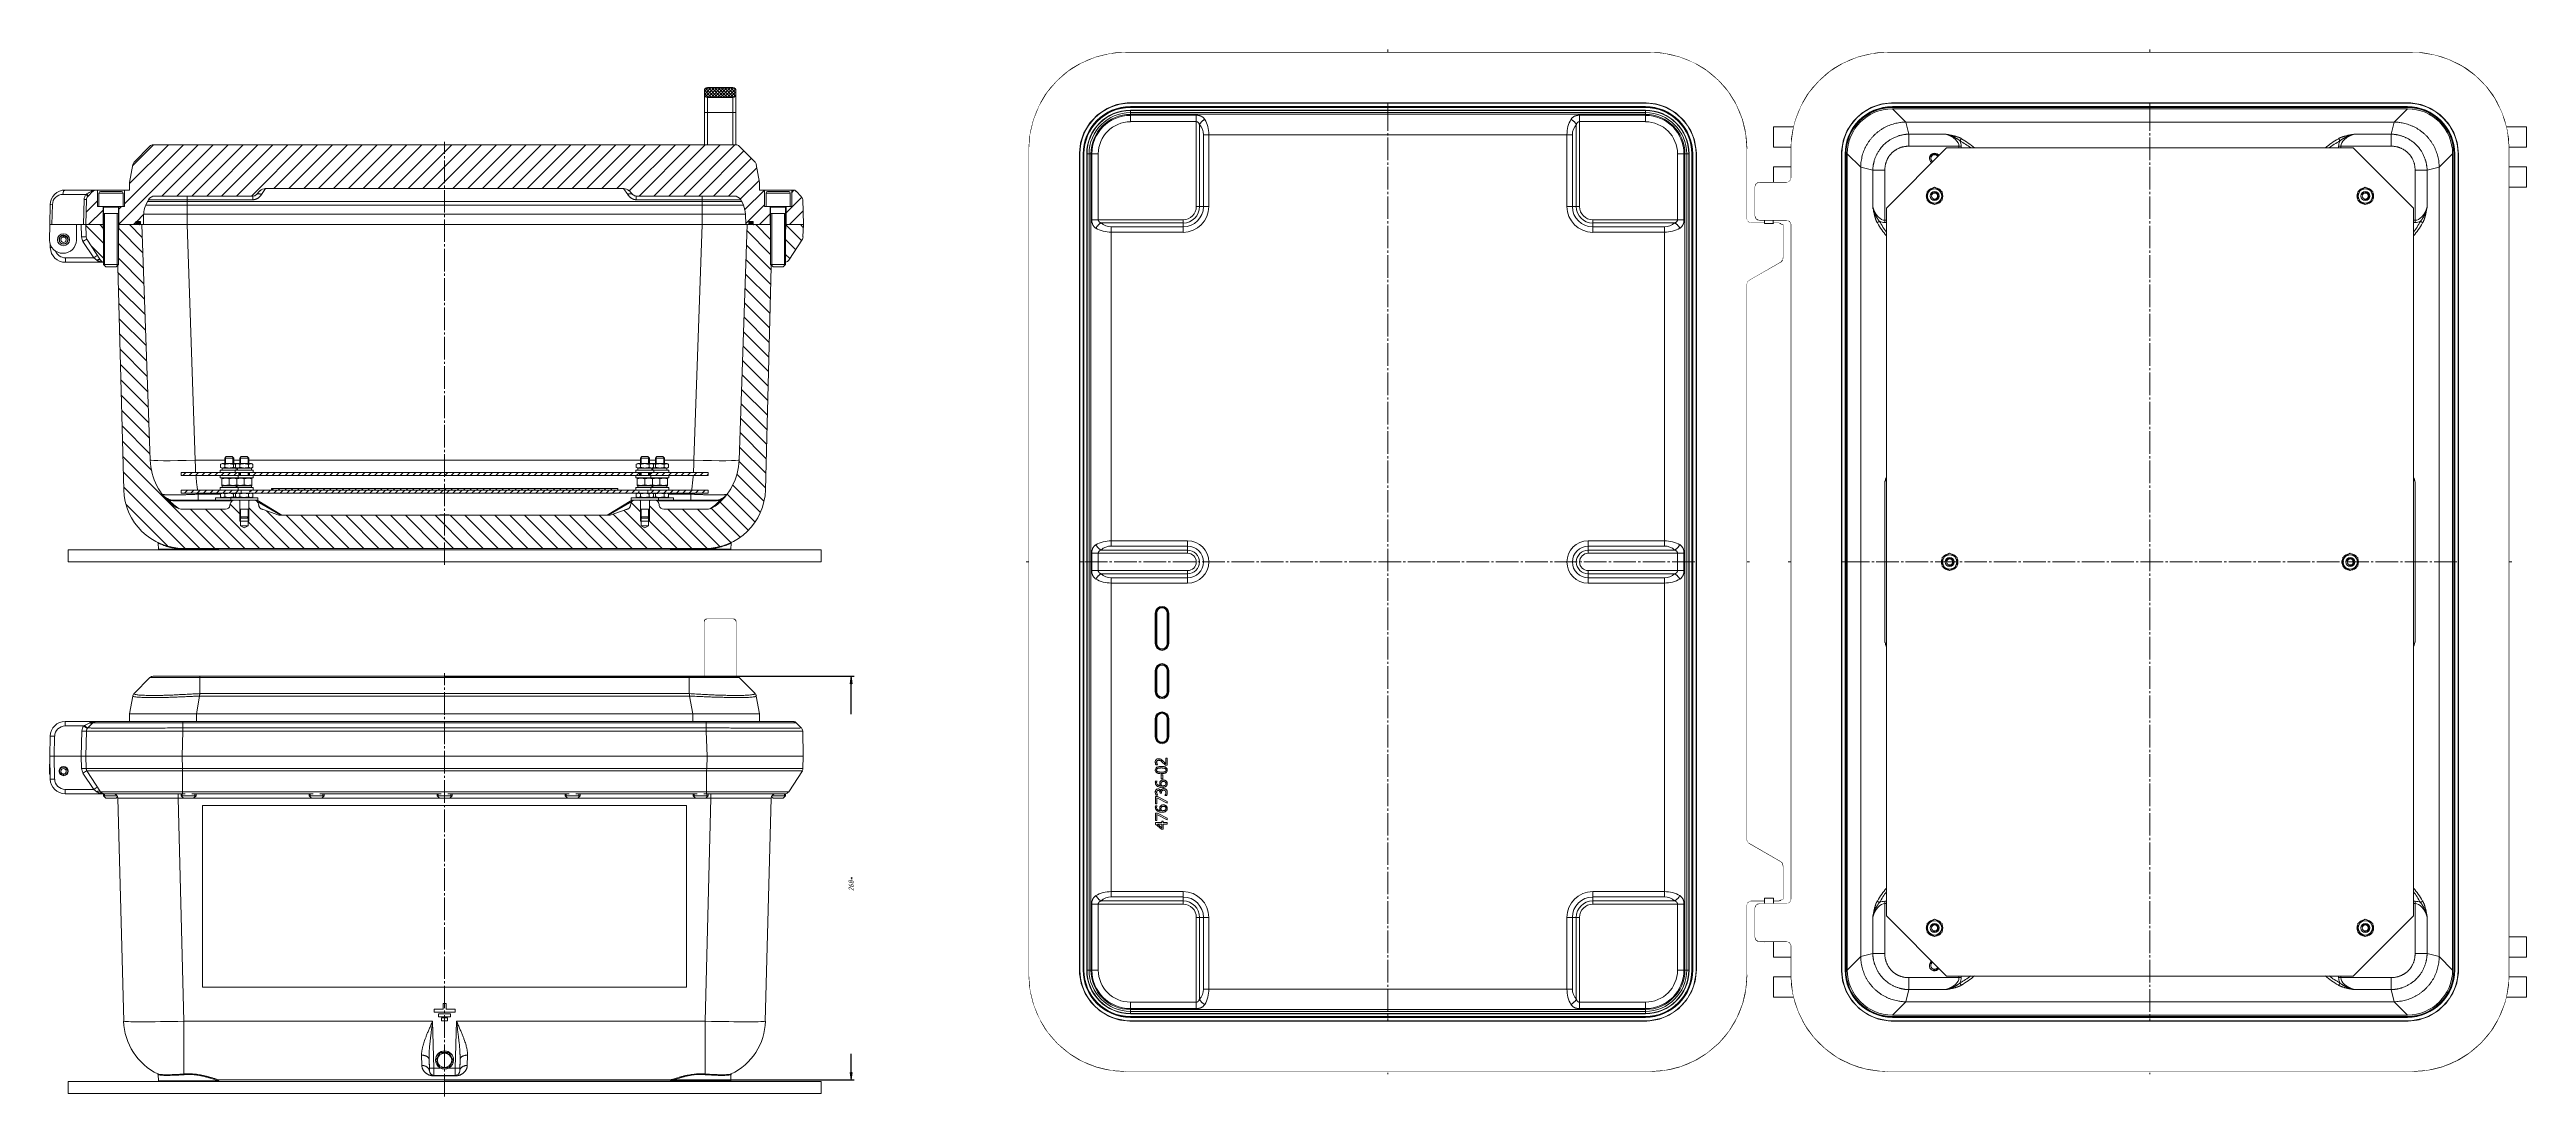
# Model space of a CAD drawing. Header units: millimetres. Extents: x -1133 to 1382, y -1174 to 1187.
# Drawn here: x -262 to 1382, y 491 to 1187 of the extents above; entities that cross this region are included whole.
import ezdxf

# ---------------------------------------------------------------- set-up
doc = ezdxf.new("R2010")
doc.units = ezdxf.units.MM
for name, pattern in [('K5LT_AUXILIARY', [0]), ('K5LT_AXLED', [19.5, 15, -1.5, 1.5, -1.5]), ('K5LT_BASIC', [0]), ('K5LT_THIN', [0])]:
    doc.linetypes.add(name, pattern=pattern)
doc.styles.add('KDIMTEXTSTYLE', font='GOST_AU.SHX', dxfattribs={"width": 0.96, "oblique": 15, "height": 5})
doc.dimstyles.new('KDIMSTYLE (1.00)', dxfattribs={"dimtxt": 5, "dimasz": 1, "dimexe": 2, "dimexo": 0, "dimgap": 1, "dimtad": 1, "dimtxsty": 'KDIMTEXTSTYLE', "dimsah": 1, "dimcen": 0, "dimdle": 1, "dimadec": 0, "dimazin": 0, "dimtfac": 0.667, "dimtmove": 0, "dimatfit": 3, "dimfxl": 1, "dimtvp": 1, "dimtolj": 1, "dimtzin": 0, "dimarcsym": 0})
pattern_1 = [(45, (0, 0), (-2.12132, 2.12132), [])]

# ---------------------------------------------------------------- blocks, each defined once
blk = doc.blocks.new('U1')
at = {"color": 232, "linetype": 'K5LT_AUXILIARY', "lineweight": 18, "true_color": 0xc52b79}
for p, q in [((-160.7, 684.6), (160.6, 684.6)), ((-160.7, 564.1), (-160.7, 684.6)), ((160.6, 564.1), (160.6, 684.6)), ((-160.7, 564.1), (160.6, 564.1))]:
    blk.add_line(p, q, dxfattribs=at)
blk = doc.blocks.new('U2')
at = {"color": 7, "linetype": 'K5LT_THIN', "lineweight": 18}
for p, q in [((-1, 549.4), (-7, 549.4)), ((-7, 549.4), (-7, 547.4)), ((-7, 549.4), (-7, 549.4)), ((-1, 549.4), (-7, 549.4)), ((-7, 547.4), (7, 547.4)), ((-4, 546.4), (-4, 544.4)), ((4, 546.4), (-4, 546.4)), ((4, 546.4), (-4, 546.4)), ((-4, 546.4), (-4, 546.4)), ((-4, 544.4), (4, 544.4)), ((2, 543.6), (-2, 543.6)), ((-2, 543.6), (-2, 541.6)), ((2, 543.6), (-2, 543.6)), ((-2, 543.6), (-2, 543.6)), ((1, 553.3), (-1, 553.3)), ((-1, 553.3), (-1, 549.4)), ((-1, 553.3), (-1, 553.3)), ((1, 553.3), (-1, 553.3)), ((1, 553.3), (1, 553.3)), ((1, 549.4), (1, 553.3)), ((7, 549.4), (1, 549.4)), ((7, 549.4), (1, 549.4)), ((2, 543.6), (2, 543.6)), ((2, 541.6), (2, 543.6)), ((4, 544.4), (4, 546.4)), ((4, 546.4), (4, 546.4)), ((7, 547.4), (7, 549.4)), ((7, 549.4), (7, 549.4)), ((-2, 541.6), (2, 541.6))]:
    blk.add_line(p, q, dxfattribs=at)
blk = doc.blocks.new('U0')
at = {"color": 7, "linetype": 'K5LT_THIN', "lineweight": 18}
for p, q in [((172.5, 799.3), (172.5, 806.5)), ((191.5, 808.5), (174.5, 808.5)), ((174.5, 801), (174.5, 808.5)), ((191.5, 801), (191.5, 808.5)), ((193.5, 799.3), (193.5, 806.5)), ((174.5, 799.3), (172.5, 799.3)), ((172.5, 770.5), (172.5, 799.3)), ((191.5, 801), (174.5, 801)), ((174.5, 799.3), (174.5, 801)), ((191.5, 799.3), (174.5, 799.3)), ((174.5, 770.5), (174.5, 799.3)), ((191.5, 801), (191.5, 799.3)), ((191.5, 799.3), (193.5, 799.3)), ((191.5, 770.5), (191.5, 799.3)), ((193.5, 792), (193.5, 804)), ((193.5, 770.5), (193.5, 799.3)), ((193.5, 770.5), (193.5, 792)), ((-209.1, 745.5), (-207, 757.4)), ((-207, 757.4), (-207, 757.4)), ((-207, 757.4), (-207, 757.4)), ((-206.2, 759), (-195.6, 769.6)), ((-195.6, 769.6), (-195.6, 769.6)), ((-193.5, 770.5), (-162.4, 770.5)), ((-164.8, 745.5), (-162.7, 757.4)), ((-162.7, 757.4), (162.7, 757.4)), ((-162.7, 757.4), (-162.7, 757.4)), ((-162.5, 769.6), (-162.5, 759)), ((-162.5, 769.6), (-162.5, 769.6)), ((-162.5, 769.6), (162.5, 769.6)), ((-162.5, 759), (-162.5, 759)), ((-162.5, 759), (162.5, 759)), ((-162.4, 770.5), (162.5, 770.5)), ((162.5, 770.5), (193.5, 770.5)), ((162.5, 759), (162.5, 769.6)), ((162.5, 769.6), (162.5, 769.6)), ((162.5, 759), (162.5, 759)), ((164.8, 745.5), (162.7, 757.4)), ((162.7, 757.4), (162.7, 757.4)), ((191.5, 770.5), (181.5, 770.5)), ((193.5, 770.5), (191.5, 770.5)), ((195.6, 769.6), (206.2, 759)), ((195.6, 769.6), (195.6, 769.6)), ((207, 757.4), (207, 757.4)), ((209.1, 745.5), (207, 757.4)), ((207, 757.4), (207, 757.4)), ((-251.9, 737.5), (-251.9, 740.5)), ((-251.9, 740.5), (-231.4, 740.5)), ((-231.4, 740.5), (-173.6, 740.5)), ((-231.4, 740.5), (-231.4, 740.5)), ((-231.4, 740.5), (-231.4, 740.5)), ((-231.4, 740.5), (-231.4, 740.5)), ((-209.1, 740.5), (-209.1, 745.5)), ((-164.8, 745.5), (-209.1, 745.5)), ((-173.6, 740.5), (173.6, 740.5)), ((-164.8, 740.5), (-164.8, 745.5)), ((164.8, 745.5), (-164.8, 745.5)), ((164.8, 740.5), (164.8, 745.5)), ((209.1, 745.5), (164.8, 745.5)), ((173.6, 740.5), (231.4, 740.5)), ((209.1, 740.5), (209.1, 745.5)), ((231.4, 740.5), (231.5, 740.5)), ((231.5, 740.5), (231.5, 740.5)), ((-262.2, 717.5), (-261.9, 730.7)), ((-259.3, 717.5), (-258.9, 730.7)), ((-251.9, 737.5), (-239.6, 737.5)), ((-241.2, 717.5), (-240.8, 734.1)), ((-239.1, 737.9), (-235.6, 739.6)), ((-238.2, 717.5), (-237.8, 734.1)), ((-238.2, 717.5), (-237.8, 734.1)), ((-238.2, 717.5), (-237.8, 734.1)), ((-237.2, 735.8), (-237.2, 735.9)), ((-237.2, 735.8), (-237.2, 735.9)), ((-236.9, 736.2), (-233.5, 739.6)), ((-236.9, 736.2), (-236.9, 736.2)), ((-174.3, 717.5), (-173.8, 734.1)), ((-173.8, 739.6), (-173.8, 736.2)), ((-173.8, 739.6), (173.8, 739.6)), ((-173.8, 736.2), (173.8, 736.2)), ((-173.8, 734.1), (173.8, 734.1)), ((173.8, 736.2), (173.8, 739.6)), ((174.3, 717.5), (173.8, 734.1)), ((233.5, 739.6), (236.9, 736.2)), ((238.2, 717.5), (237.8, 734.1)), ((-262.2, 717.5), (-262.3, 707.2)), ((-261.9, 702.2), (-262.2, 717.5)), ((-262.2, 717.5), (-259.3, 717.5)), ((-259.3, 717.5), (-241.2, 717.5)), ((-258.9, 702.2), (-259.3, 717.5)), ((-241, 709.3), (-241.2, 717.5)), ((-241.2, 717.5), (-238.2, 717.5)), ((-174.3, 717.5), (-238.2, 717.5)), ((-238, 709.3), (-238.2, 717.5)), ((-238.2, 717.5), (-174.3, 717.5)), ((-238, 709.3), (-238.2, 717.5)), ((-237.6, 707.8), (-237.6, 707.8)), ((-237.6, 707.8), (-237.6, 707.8)), ((-237.6, 707.8), (-228.5, 693.8)), ((-174.3, 717.5), (174.3, 717.5)), ((-174.3, 717.5), (174.3, 717.5)), ((-174.1, 709.3), (-174.3, 717.5)), ((-174.1, 709.3), (174.1, 709.3)), ((-174, 693.8), (-174, 707.8)), ((-174, 707.8), (174, 707.8)), ((174, 707.8), (174, 693.8)), ((174.1, 709.3), (174.3, 717.5)), ((238.2, 717.5), (174.3, 717.5)), ((174.3, 717.5), (238.2, 717.5)), ((228.5, 693.8), (237.6, 707.8)), ((238, 709.3), (238.2, 717.5)), ((-253.3, 704.7), (-253.2, 705.6)), ((-253.3, 704.7), (-253.3, 704.5)), ((-252.8, 705.6), (-252.8, 704.6)), ((-252.8, 704.6), (-252.8, 704.5)), ((-251.9, 695.4), (-233, 695.4)), ((-251.9, 695.4), (-251.9, 692.5)), ((-251.9, 692.5), (-226.5, 692.5)), ((-233, 695.4), (-240.1, 706.2)), ((-233, 695.4), (-231, 693.8)), ((-226.5, 692.5), (-226.5, 691.1)), ((-226.5, 691.1), (-224.9, 689.5)), ((-221.5, 691.1), (-226.5, 691.1)), ((-226, 692.5), (-216.5, 692.5)), ((-174, 692.5), (-226, 692.5)), ((-225.7, 692.5), (-225.7, 691.1)), ((-225.7, 691.1), (-225.7, 690.3)), ((-217.4, 691.1), (-221.5, 691.1)), ((-217.3, 690.3), (-217.3, 691.1)), ((-176.9, 692.5), (-176.9, 689.5)), ((-175, 692.5), (-172.2, 692.5)), ((-175, 692.5), (-175, 691.1)), ((-175, 691.1), (-173.4, 689.5)), ((-170, 691.1), (-175, 691.1)), ((-174.2, 692.5), (-174.2, 691.1)), ((-174.2, 691.1), (-174.2, 690.3)), ((-174, 693.8), (174, 693.8)), ((-174, 693.8), (-174, 693.8)), ((-165, 691.1), (-170, 691.1)), ((-167.8, 692.5), (-165, 692.5)), ((-165, 691.1), (-166.6, 689.5)), ((-165.8, 692.5), (-165.8, 691.1)), ((-165.8, 692.5), (-89.2, 692.5)), ((-165.8, 691.1), (-165.8, 690.3)), ((-165, 692.5), (-165, 691.1)), ((-90, 692.5), (-87.2, 692.5)), ((-90, 692.5), (-90, 691.1)), ((-90, 691.1), (-88.4, 689.5)), ((-85, 691.1), (-90, 691.1)), ((-89.2, 692.5), (-89.2, 691.1)), ((-89.2, 691.1), (-89.2, 690.3)), ((-80, 691.1), (-85, 691.1)), ((-82.8, 692.5), (-80, 692.5)), ((-80, 691.1), (-81.6, 689.5)), ((-80.8, 692.5), (-80.8, 691.1)), ((-80.8, 692.5), (-4.2, 692.5)), ((-80.8, 691.1), (-80.8, 690.3)), ((-80, 692.5), (-80, 691.1)), ((-5, 692.5), (-2.2, 692.5)), ((-5, 692.5), (-5, 691.1)), ((-5, 691.1), (-3.4, 689.5)), ((0, 691.1), (-5, 691.1)), ((-4.2, 692.5), (-4.2, 691.1)), ((-4.2, 691.1), (-4.2, 690.3)), ((5, 691.1), (0, 691.1)), ((2.2, 692.5), (5, 692.5)), ((5, 691.1), (3.4, 689.5)), ((4.2, 692.5), (4.2, 691.1)), ((4.2, 692.5), (80.8, 692.5)), ((4.2, 691.1), (4.2, 690.3)), ((5, 692.5), (5, 691.1)), ((80, 692.5), (82.8, 692.5)), ((80, 692.5), (80, 691.1)), ((80, 691.1), (81.6, 689.5)), ((85, 691.1), (80, 691.1)), ((80.8, 692.5), (80.8, 691.1)), ((80.8, 691.1), (80.8, 690.3)), ((90, 691.1), (85, 691.1)), ((87.2, 692.5), (90, 692.5)), ((90, 691.1), (88.4, 689.5)), ((89.2, 692.5), (89.2, 691.1)), ((89.2, 692.5), (165.8, 692.5)), ((89.2, 691.1), (89.2, 690.3)), ((90, 692.5), (90, 691.1)), ((165, 692.5), (167.8, 692.5)), ((165, 692.5), (165, 691.1)), ((165, 691.1), (166.6, 689.5)), ((170, 691.1), (165, 691.1)), ((165.8, 692.5), (165.8, 691.1)), ((165.8, 691.1), (165.8, 690.3)), ((175, 691.1), (170, 691.1)), ((172.2, 692.5), (175, 692.5)), ((175, 691.1), (173.4, 689.5)), ((226, 692.5), (174, 692.5)), ((174.2, 692.5), (174.2, 691.1)), ((174.2, 691.1), (174.2, 690.3)), ((175, 692.5), (175, 691.1)), ((176.9, 692.5), (176.9, 689.5)), ((216.5, 692.5), (226, 692.5)), ((217.3, 690.3), (217.3, 691.1)), ((221.5, 691.1), (217.4, 691.1)), ((226.5, 691.1), (221.5, 691.1)), ((226.5, 691.1), (224.9, 689.5)), ((225.7, 692.5), (225.7, 691.1)), ((225.7, 691.1), (225.7, 690.3)), ((226.5, 692.5), (226.5, 691.1)), ((228.5, 693.8), (228.5, 693.8)), ((-221.5, 689.5), (-224.9, 689.5)), ((-218.1, 689.5), (-221.5, 689.5)), ((-217.1, 690.5), (-218.1, 689.5)), ((-216.9, 689.5), (-213, 541.4)), ((-176.9, 689.5), (-173.1, 541.4)), ((-176.9, 689.5), (-173.5, 689.5)), ((-170, 689.5), (-173.4, 689.5)), ((-166.6, 689.5), (-170, 689.5)), ((-166.5, 689.5), (-88.5, 689.5)), ((-85, 689.5), (-88.4, 689.5)), ((-81.6, 689.5), (-85, 689.5)), ((-81.5, 689.5), (-3.5, 689.5)), ((0, 689.5), (-3.4, 689.5)), ((3.4, 689.5), (0, 689.5)), ((3.5, 689.5), (81.5, 689.5)), ((85, 689.5), (81.6, 689.5)), ((88.4, 689.5), (85, 689.5)), ((88.5, 689.5), (166.5, 689.5)), ((170, 689.5), (166.6, 689.5)), ((173.4, 689.5), (170, 689.5)), ((176.9, 689.5), (173.1, 541.4)), ((173.5, 689.5), (176.9, 689.5)), ((216.9, 689.5), (213, 541.4)), ((217.1, 690.5), (218.1, 689.5)), ((221.5, 689.5), (218.1, 689.5)), ((224.9, 689.5), (221.5, 689.5)), ((-7.9, 541.4), (-173.1, 541.4)), ((-173.1, 541.4), (-173.1, 506.4)), ((-7.9, 541.4), (-7.1, 510.3)), ((7.9, 541.4), (7.1, 510.3)), ((173.1, 541.4), (7.9, 541.4)), ((173.1, 506.4), (173.1, 541.4)), ((-15.1, 512.1), (-15.3, 518.9)), ((-10.3, 516), (-10.1, 510.3)), ((-10.1, 508.4), (-10.3, 516)), ((-10.1, 510.3), (-10.1, 508.4)), ((-7.1, 510.3), (-7.1, 505.5)), ((-2.9, 510.3), (-7.1, 510.3)), ((-6, 515.6), (-6, 515.7)), ((-6, 515.6), (-6, 515.6)), ((-2.9, 520.6), (-5.8, 515.6)), ((-5.8, 515.6), (-5.8, 515.5)), ((-2.9, 520.6), (-2.9, 520.5)), ((2.9, 520.6), (-2.9, 520.6)), ((5.8, 515.6), (2.9, 520.6)), ((2.9, 520.6), (2.9, 520.5)), ((7.1, 510.3), (2.9, 510.3)), ((5.8, 515.6), (5.8, 515.5)), ((6, 515.6), (6, 515.7)), ((6, 515.6), (6, 515.6)), ((7.1, 510.3), (7.1, 505.5)), ((10.3, 516), (10.1, 510.3)), ((10.1, 508.4), (10.3, 516)), ((10.1, 510.3), (10.1, 508.4)), ((15.1, 512.1), (15.3, 518.9)), ((-250, 501.5), (-250, 493.5)), ((250, 501.5), (-250, 501.5)), ((250, 493.5), (-250, 493.5)), ((-190.2, 506.1), (-190, 501.9)), ((-150, 501.9), (-190, 501.9)), ((-150, 502), (-150.2, 502)), ((-150, 502), (-150, 501.9)), ((149.7, 502.5), (-149.7, 502.5)), ((-149.7, 502.5), (-149.5, 502.5)), ((-149.7, 502.5), (-149.5, 502.5)), ((7.1, 505.5), (-7.1, 505.5)), ((-7.1, 505.1), (-7.1, 505.5)), ((7.1, 505.1), (-7.1, 505.1)), ((7.1, 505.1), (7.1, 505.5)), ((149.5, 502.5), (149.7, 502.5)), ((149.5, 502.5), (149.7, 502.5)), ((150, 502), (150, 501.9)), ((150.2, 502), (150, 502)), ((190, 501.9), (150, 501.9)), ((190.2, 506.1), (190, 501.9)), ((250, 501.5), (250, 493.5))]:
    blk.add_line(p, q, dxfattribs=at)
at = {"color": 30, "linetype": 'K5LT_AXLED', "lineweight": 18, "true_color": 0xff8000}
blk.add_line((0, 491.5), (0, 772.5), dxfattribs=at)
at = {"color": 150, "linetype": 'K5LT_BASIC', "lineweight": 60, "true_color": 0x0080ff}
blk.add_line((-171, 717.5), (-171, 717.5), dxfattribs=at)
at = {"color": 7, "linetype": 'K5LT_THIN', "lineweight": 18}
blk.add_circle((-253, 707.5), 3, dxfattribs=at)
for centre, radius, start, end in [((174.5, 806.5), 2, 90, 180), ((191.5, 806.5), 2, 0, 90), ((-204.1, 756.9), 3, 135, 170), ((-193.5, 767.5), 3, 90, 135), ((193.5, 767.5), 3, 45, 90), ((204.1, 756.9), 3, 10, 45), ((-251.9, 730.5), 10, 90, 178.5), ((-251.9, 730.5), 10, 90, 178.5), ((-231.4, 737.5), 3, 90, 135), ((231.4, 737.5), 3, 45, 90), ((-251.9, 730.5), 7, 90, 178.5), ((-234.8, 734), 6, 143.5288, 178.5), ((-234.8, 734.1), 3, 135, 178.5), ((-234.8, 734.1), 3, 143.5288, 178.5), ((-234.8, 734.1), 3, 135, 143.5288), ((234.8, 734.1), 3, 1.5, 45), ((-253, 707.4), 3, 11.5379, 190.0111), ((-253, 707.4), 2.75, 274.3515, 264.3515), ((-253, 707.4), 1.8, 274.3515, 264.3515), ((-235, 709.5), 6, 181.5, 213.0802), ((-235, 709.4), 3, 181.5, 213.0802), ((-235, 709.4), 3, 190.8727, 213.0813), ((235, 709.4), 3, 326.9198, 358.5), ((235, 709.4), 3, 326.918, 344.2975), ((235, 709.4), 3, 344.056, 349.1273), ((-253.4, 707.3), 8.93, 180.7237, 196.9232), ((-251.9, 702.5), 10, 181.5, 270), ((-251.9, 702.5), 10, 181.5, 270), ((-251.9, 702.4), 7, 181.5, 270), ((-253, 707.4), 2.75, 264.3515, 274.3515), ((-253, 707.4), 1.8, 264.3515, 274.3515), ((-226, 695.5), 3, 213.0802, 270), ((-226, 695.5), 3, 213.0802, 259.8089), ((-226, 695.5), 3, 213.0802, 259.8089), ((-219.9, 689.5), 3, 1.5, 90), ((219.9, 689.5), 3, 90, 178.5), ((226, 695.5), 3, 270, 326.9198), ((-173.1, 542.5), 40, 181.5, 244.4798), ((173.1, 542.5), 40, 295.5205, 358.5), ((-190.7, 506), 0.5, 2.9999, 64.1141), ((-190.7, 506), 0.5, 2.9997, 64.1139), ((-189.5, 502), 0.5, 183, 270), ((-189.5, 502), 0.5, 183, 270), ((-150.5, 502), 0.5, 270, 357), ((-150.5, 502), 0.5, 270, 357), ((-149.5, 502), 0.5, 90, 177), ((-149.5, 502), 0.5, 90, 177), ((-7.1, 508.5), 3, 181.5, 270), ((-7.1, 508.5), 3, 181.5, 270), ((-7.1, 508.5), 3, 181.5, 267.4646), ((7.1, 508.5), 3, 270, 358.5), ((7.1, 508.5), 3, 270, 358.5), ((7.1, 508.5), 3, 270, 358.5), ((7.1, 508.5), 3, 270, 358.5), ((149.5, 502), 0.5, 3, 90), ((149.5, 502), 0.5, 3, 90), ((150.5, 502), 0.5, 183, 270), ((150.5, 502), 0.5, 183, 270), ((189.5, 502), 0.5, 270, 357), ((189.5, 502), 0.5, 270, 357), ((190.7, 506), 0.5, 115.8859, 177.0001), ((190.7, 506), 0.5, 115.8861, 177.0003)]:
    blk.add_arc(centre, radius, start, end, dxfattribs=at)
for centre, major_axis, ratio, start_param, end_param in [((183, 804.9), (-5, 0), 0.55104, 4.712389, 6.283185), ((183, 804.9), (-5, 0), 0.55104, 3.141593, 4.712389), ((174.5, 799.3), (-2, 0), 0.875831, 4.712389, 6.283185), ((183, 804.9), (-5, 0), 0.55104, 0, 3.141593), ((191.5, 799.3), (2, 0), 0.875831, 0, 1.570796), ((-258.9, 730.7), (-3, 0.08), 0.026168, 4.713074, 6.283185), ((-240.8, 734.2), (3, -0.08), 0.026168, 4.713074, 6.283185), ((-239.6, 737.6), (-2.41, 1.78), 0.303801, 3.141593, 3.141641), ((-241, 709.2), (-3, -0.08), 0.026168, 3.141593, 4.711704), ((-240.1, 706.1), (-2.51, -1.64), 0.021936, 3.141593, 4.698101), ((-258.9, 702.3), (3, 0.08), 0.026168, 3.141593, 4.711704), ((-233, 695.3), (2.51, 1.64), 0.021936, 0, 1.556508), ((-176.9, 689.5), (40, -0.1), 0.001961, 1.571537, 3.141648), ((176.9, 689.5), (-40, -0.1), 0.001961, 3.141537, 4.711649), ((-173.1, 542.5), (40, 1), 0.026168, 3.141593, 4.711704), ((173.1, 542.5), (40, -1), 0.026168, 4.713074, 6.283185), ((-7.1, 510.4), (3, 0.08), 0.026168, 3.141593, 4.711704), ((0, 515.7), (-6, 0), 0.999657, 4.712389, 6.283185), ((0, 515.6), (-6, 0), 0.999657, 4.712389, 6.283185), ((0, 515.6), (-6, 0), 0.999657, 4.712389, 6.283185), ((0, 515.6), (-6, 0), 0.999657, 4.712389, 6.283185), ((0, 515.6), (-6, 0), 0.999657, 0, 3.141593), ((0, 515.7), (-6, 0), 0.999657, 3.141593, 4.712389), ((0, 515.6), (-6, 0), 0.999657, 3.141593, 4.712389), ((0, 515.6), (-6, 0), 0.999657, 3.141593, 4.712389), ((0, 515.6), (-6, 0), 0.999657, 3.141593, 4.712389), ((7.1, 510.4), (3, -0.08), 0.026168, 4.713074, 6.283185), ((-149.7, 502), (0, 0.5), 0.988838, 0.000002, 1.518436), ((-149.7, 502), (0, 0.5), 0.988838, 0, 0.000002), ((-149.7, 502), (0, 0.5), 0.988838, 0, 0.000002)]:
    blk.add_ellipse(centre, major_axis=major_axis, ratio=ratio, start_param=start_param, end_param=end_param, dxfattribs=at)
blk.add_ellipse((0, 515.5), major_axis=(-4.75, 0), ratio=0.999657, dxfattribs=at)
for points, knots in [([(-207, 757.4), (-207, 757.3), (-206.9, 757.2), (-206.3, 757), (-205.5, 756.8), (-204.4, 756.7), (-202.9, 756.6), (-201, 756.5), (-198.8, 756.4), (-196.1, 756.3), (-193.2, 756.3), (-189.9, 756.4), (-186.3, 756.4), (-182.5, 756.5), (-178.6, 756.7), (-174.9, 756.8), (-171.6, 757), (-168.8, 757.1), (-166.3, 757.2), (-164.3, 757.3), (-163.2, 757.4), (-162.7, 757.4)], [0, 0, 0, 0, 1.487081, 2.782128, 3.879408, 5.017639, 6.2531, 7.544856, 8.883128, 10.177215, 11.513782, 12.862599, 14.225778, 15.606791, 16.931756, 18.193647, 19.226218, 20.09668, 20.9092, 21.54364, 22, 22, 22, 22]), ([(-206.2, 759), (-206.2, 758.9), (-206.1, 758.7), (-205.6, 758.5), (-204.7, 758.3), (-203.7, 758.1), (-202.2, 758), (-200.4, 757.9), (-198.3, 757.8), (-195.9, 757.7), (-193.4, 757.7), (-190.7, 757.8), (-187.9, 757.8), (-184.8, 757.9), (-181.4, 758), (-177.8, 758.2), (-173.9, 758.4), (-170, 758.6), (-166.2, 758.8), (-163.7, 758.9), (-162.5, 759)], [0, 0, 0, 0, 1.413567, 2.640339, 3.693098, 4.81894, 5.994914, 7.187319, 8.397705, 9.561889, 10.692206, 11.726808, 12.81617, 13.93119, 15.090678, 16.294899, 17.483521, 18.784014, 19.9235, 21, 21, 21, 21]), ([(-195.6, 769.6), (-195.6, 769.6), (-195.5, 769.6), (-195.4, 769.6), (-195.3, 769.6), (-195.2, 769.6), (-195.1, 769.6), (-194.9, 769.6), (-194.7, 769.6), (-194.4, 769.6), (-194, 769.6), (-193.6, 769.6), (-193.1, 769.6), (-192.6, 769.6), (-191.8, 769.6), (-190.8, 769.6), (-189.4, 769.6), (-187.6, 769.6), (-185.3, 769.6), (-182.9, 769.6), (-180.6, 769.6), (-178.6, 769.6), (-176.8, 769.6), (-175.2, 769.6), (-173.8, 769.6), (-172.5, 769.6), (-171.4, 769.6), (-170.3, 769.6), (-169.2, 769.6), (-168.2, 769.6), (-167.3, 769.6), (-166.6, 769.6), (-166, 769.6), (-165.4, 769.6), (-164.9, 769.6), (-164.2, 769.6), (-163.5, 769.6), (-163, 769.6), (-162.7, 769.6), (-162.5, 769.6)], [0, 0, 0, 0, 0.754182, 1.429529, 2.02969, 2.554664, 3.126957, 3.843808, 4.77745, 5.809715, 6.839715, 7.805836, 8.840171, 9.942718, 11.224217, 12.840513, 14.938972, 17.415264, 20.055951, 22.738072, 25.004076, 26.853961, 28.412501, 29.800042, 31.057763, 31.95691, 32.904177, 33.790534, 34.731323, 35.56443, 36.270313, 36.805313, 37.243121, 37.668811, 38.127951, 38.62245, 39.226782, 39.685966, 40, 40, 40, 40]), ([(-162.7, 757.4), (-162.7, 757.6), (-162.7, 757.8), (-162.6, 758.2), (-162.6, 758.6), (-162.6, 758.8), (-162.5, 758.9), (-162.5, 759)], [0, 0, 0, 0, 2.060298, 3.879926, 5.637278, 7.019305, 8, 8, 8, 8]), ([(-162.4, 770.5), (-162.4, 770.5), (-162.5, 770.4), (-162.5, 770.4), (-162.5, 770.2), (-162.5, 770), (-162.5, 769.8), (-162.5, 769.7), (-162.5, 769.6)], [0, 0, 0, 0, 1.787707, 3.341993, 4.742736, 6.328625, 7.77434, 9, 9, 9, 9]), ([(162.5, 770.5), (162.5, 770.5), (162.5, 770.4), (162.5, 770.4), (162.5, 770.2), (162.5, 770), (162.5, 769.8), (162.5, 769.7), (162.5, 769.6)], [0, 0, 0, 0, 1.786115, 3.339255, 4.739621, 6.326194, 7.773054, 9, 9, 9, 9]), ([(162.5, 769.6), (162.9, 769.6), (163.5, 769.6), (164.3, 769.6), (165.1, 769.6), (165.8, 769.6), (166.6, 769.6), (167.5, 769.6), (168.6, 769.6), (169.8, 769.6), (171.1, 769.6), (172.3, 769.6), (173.5, 769.6), (174.9, 769.6), (176.4, 769.6), (178.3, 769.6), (180.5, 769.6), (183, 769.6), (185.5, 769.6), (187.6, 769.6), (189.4, 769.6), (190.7, 769.6), (191.7, 769.6), (192.5, 769.6), (193.1, 769.6), (193.5, 769.6), (193.9, 769.6), (194.3, 769.6), (194.6, 769.6), (194.8, 769.6), (195, 769.6), (195.1, 769.6), (195.2, 769.6), (195.3, 769.6), (195.4, 769.6), (195.4, 769.6), (195.5, 769.6), (195.5, 769.6), (195.6, 769.6), (195.6, 769.6)], [0, 0, 0, 0, 0.754182, 1.429529, 2.02969, 2.554664, 3.126957, 3.843808, 4.77745, 5.809715, 6.839715, 7.805836, 8.840171, 9.942718, 11.224217, 12.840513, 14.938972, 17.415264, 20.055951, 22.738072, 25.004076, 26.853961, 28.412501, 29.800042, 31.057763, 31.95691, 32.904177, 33.790534, 34.731323, 35.56443, 36.270313, 36.805313, 37.243121, 37.668811, 38.127951, 38.62245, 39.226782, 39.685966, 40, 40, 40, 40]), ([(162.5, 759), (164.1, 758.9), (167, 758.7), (171, 758.5), (174.6, 758.3), (178.1, 758.1), (181.7, 758), (185.2, 757.9), (188.5, 757.8), (191.5, 757.7), (194.1, 757.7), (196.5, 757.8), (198.7, 757.8), (200.6, 757.9), (202.4, 758), (203.8, 758.2), (205, 758.4), (205.7, 758.6), (206.1, 758.8), (206.2, 758.9), (206.2, 759)], [0, 0, 0, 0, 1.413567, 2.640339, 3.693098, 4.81894, 5.994914, 7.187319, 8.397705, 9.561889, 10.692206, 11.726808, 12.81617, 13.93119, 15.090678, 16.294899, 17.483521, 18.784014, 19.9235, 21, 21, 21, 21]), ([(162.7, 757.4), (162.7, 757.6), (162.7, 757.8), (162.6, 758.2), (162.6, 758.6), (162.6, 758.8), (162.5, 758.9), (162.5, 759)], [0, 0, 0, 0, 2.059821, 3.878697, 5.635225, 7.017568, 8, 8, 8, 8]), ([(162.7, 757.4), (164.3, 757.3), (167.2, 757.2), (171.3, 757), (174.9, 756.8), (178.5, 756.7), (182.1, 756.6), (185.7, 756.5), (189.2, 756.4), (192.5, 756.3), (195.5, 756.3), (198.3, 756.4), (200.7, 756.4), (202.8, 756.5), (204.4, 756.7), (205.5, 756.8), (206.3, 757), (206.7, 757.1), (206.9, 757.2), (207, 757.3), (207, 757.4), (207, 757.4)], [0, 0, 0, 0, 1.487081, 2.782128, 3.879408, 5.017639, 6.2531, 7.544856, 8.883128, 10.177215, 11.513782, 12.862599, 14.225778, 15.606791, 16.931756, 18.193647, 19.226218, 20.09668, 20.9092, 21.54364, 22, 22, 22, 22]), ([(-235.6, 739.6), (-235.5, 739.7), (-235.2, 739.8), (-234.9, 739.9), (-234.5, 740), (-234.1, 740.1), (-233.7, 740.2), (-233.3, 740.3), (-232.7, 740.4), (-232.1, 740.5), (-231.6, 740.5), (-231.4, 740.5)], [0, 0, 0, 0, 1.239477, 2.345412, 3.355696, 4.316118, 5.476782, 6.834283, 8.340795, 10.065298, 12, 12, 12, 12]), ([(-231.4, 740.5), (-231.4, 740.5), (-231.4, 740.5), (-231.5, 740.5), (-231.7, 740.5), (-231.9, 740.4), (-232, 740.4), (-232.3, 740.3), (-232.4, 740.3), (-232.6, 740.2), (-232.7, 740.2), (-232.9, 740.1), (-233, 740), (-233.1, 739.9)], [0, 0, 0, 0, 0.000387, 0.000387, 2.026765, 2.026765, 4.101851, 4.101851, 6.200443, 6.200443, 8.306704, 8.306704, 9.982655, 9.982655, 9.982655, 9.982655]), ([(-173.6, 740.5), (-173.6, 740.5), (-173.7, 740.4), (-173.7, 740.4), (-173.7, 740.2), (-173.8, 740), (-173.8, 739.8), (-173.8, 739.7), (-173.8, 739.6)], [0, 0, 0, 0, 1.7934, 3.352191, 4.763103, 6.350866, 7.792075, 9, 9, 9, 9]), ([(173.6, 740.5), (173.6, 740.5), (173.6, 740.4), (173.6, 740.4), (173.7, 740.2), (173.7, 740.1), (173.7, 739.9), (173.8, 739.8), (173.8, 739.7), (173.8, 739.6), (173.8, 739.6)], [0, 0, 0, 0, 2.223565, 4.15155, 5.825603, 7.276423, 8.50401, 9.502201, 10.334197, 11, 11, 11, 11]), ([(231.5, 740.5), (231.6, 740.5), (231.7, 740.5), (231.9, 740.4), (232, 740.4), (232.3, 740.3), (232.4, 740.3), (232.6, 740.2), (232.7, 740.2), (232.9, 740.1), (233, 740), (233.1, 739.9)], [1.370207, 1.370207, 1.370207, 1.370207, 5.451695, 5.451695, 11.038435, 11.038435, 16.688483, 16.688483, 22.359225, 22.359225, 26.876373, 26.876373, 26.876373, 26.876373]), ([(-239.6, 737.5), (-239.5, 737.5), (-239.3, 737.3), (-239, 737.1), (-238.6, 736.8), (-238.2, 736.5), (-237.9, 736.3), (-237.7, 736.2), (-237.6, 736.1), (-237.4, 736), (-237.3, 735.9), (-237.3, 735.9), (-237.2, 735.8), (-237.2, 735.8), (-237.2, 735.8)], [0, 0, 0, 0, 1.483875, 2.777223, 3.950953, 6.36412, 7.5506, 8.747965, 9.952124, 11.049564, 12.047353, 13.517652, 14.045538, 15, 15, 15, 15]), ([(-239.1, 737.9), (-238.9, 737.8), (-238.7, 737.6), (-238.5, 737.3), (-238.2, 737.1), (-238, 736.9), (-237.8, 736.7), (-237.6, 736.5), (-237.4, 736.4), (-237.2, 736.3), (-237.1, 736.2), (-237, 736.2), (-237, 736.2), (-236.9, 736.2), (-236.9, 736.2)], [0, 0, 0, 0, 1.573361, 2.944366, 4.134738, 5.333224, 6.560243, 7.792267, 9.063237, 10.321302, 11.568178, 12.767121, 13.911033, 15, 15, 15, 15]), ([(-237.8, 734.1), (-237.8, 734.1), (-237.6, 734.1), (-236.7, 734.1), (-235.3, 734.1), (-233.1, 734.1), (-230.2, 734.1), (-226.4, 734.1), (-222.1, 734.1), (-217.1, 734.1), (-211.6, 734.1), (-205.6, 734.1), (-199.2, 734.1), (-192.4, 734.1), (-185.6, 734.1), (-179.3, 734.1), (-175.5, 734.1), (-173.8, 734.1)], [0, 0, 0, 0, 1.124827, 2.183004, 3.286506, 4.434029, 5.698875, 6.967637, 8.241936, 9.515482, 10.790144, 12.063077, 13.341522, 14.590696, 15.978647, 17.103632, 18, 18, 18, 18]), ([(-237.2, 735.8), (-237.2, 735.8), (-237.2, 735.8), (-237.2, 735.8), (-237.2, 735.8), (-237.2, 735.8), (-237.2, 735.8), (-237.2, 735.8), (-237.2, 735.8), (-237.2, 735.8), (-237.2, 735.8), (-237.2, 735.9), (-237.2, 735.9), (-237.2, 735.9), (-237.2, 735.9), (-237.2, 735.9), (-237.2, 735.9), (-237.2, 735.9), (-237.2, 735.9), (-237.2, 735.9), (-237.1, 735.9), (-237.1, 736)], [0.000112, 0.000112, 0.000112, 0.000112, 0.003333, 0.003333, 0.013333, 0.013333, 0.026666, 0.026666, 0.053331, 0.053331, 0.106662, 0.106662, 0.213324, 0.213324, 0.426649, 0.426649, 0.826649, 0.826649, 1.226649, 1.226649, 2, 2, 2, 2]), ([(-237.2, 735.8), (-237.2, 735.8), (-237.2, 735.8), (-237.2, 735.8), (-237.2, 735.8), (-237.2, 735.8), (-237.2, 735.8), (-237.2, 735.8), (-237.2, 735.8), (-237.2, 735.8), (-237.2, 735.8), (-237.2, 735.9), (-237.2, 735.9), (-237.2, 735.9), (-237.2, 735.9), (-237.2, 735.9), (-237.2, 735.9), (-237.2, 735.9), (-237.2, 735.9), (-237.2, 735.9), (-237.1, 735.9), (-237.1, 736)], [0.000112, 0.000112, 0.000112, 0.000112, 0.003333, 0.003333, 0.013333, 0.013333, 0.026666, 0.026666, 0.053331, 0.053331, 0.106662, 0.106662, 0.213324, 0.213324, 0.426649, 0.426649, 0.826649, 0.826649, 1.226649, 1.226649, 2, 2, 2, 2]), ([(-236.9, 736.2), (-236.9, 736.2), (-236.8, 736.2), (-236.4, 736.2), (-235.6, 736.2), (-234.5, 736.1), (-232.8, 736.1), (-230.2, 736.1), (-226.8, 736.1), (-222.7, 736.1), (-218, 736.1), (-212.8, 736.1), (-207.1, 736.1), (-201, 736.1), (-194.8, 736.1), (-188.6, 736.1), (-183, 736.2), (-178.1, 736.2), (-175.1, 736.2), (-173.8, 736.2)], [0, 0, 0, 0, 0.963142, 1.827137, 2.653101, 3.520683, 4.648346, 5.946129, 7.347713, 8.741446, 10.145698, 11.54647, 12.953266, 14.351033, 15.743149, 17.00259, 18.230379, 19.192897, 20, 20, 20, 20]), ([(-233.5, 739.6), (-233.6, 739.5), (-233.7, 739.4), (-234, 739.3), (-234.2, 739.3), (-234.5, 739.3), (-234.7, 739.3), (-235, 739.3), (-235.3, 739.4), (-235.5, 739.5), (-235.6, 739.6)], [0, 0, 0, 0, 1.635918, 3.06241, 4.333093, 5.637241, 6.986153, 8.287675, 9.62939, 11, 11, 11, 11]), ([(-233.5, 739.6), (-233.5, 739.6), (-233.4, 739.6), (-233.3, 739.6), (-233.3, 739.6), (-233.2, 739.6), (-233.1, 739.6), (-233, 739.6), (-232.8, 739.6), (-232.6, 739.6), (-232.3, 739.6), (-231.8, 739.6), (-231.1, 739.6), (-230.3, 739.6), (-229.3, 739.6), (-228, 739.6), (-226.1, 739.6), (-223.4, 739.6), (-219.9, 739.6), (-215.5, 739.6), (-210.6, 739.6), (-205.4, 739.6), (-200.2, 739.6), (-195.4, 739.6), (-191.3, 739.6), (-187.9, 739.6), (-185.3, 739.6), (-183.2, 739.6), (-181.5, 739.6), (-180.2, 739.6), (-179, 739.6), (-178, 739.6), (-177, 739.6), (-176, 739.6), (-175.1, 739.6), (-174.4, 739.6), (-173.9, 739.6), (-173.8, 739.6)], [0, 0, 0, 0, 0.8981, 1.636364, 2.151741, 2.567151, 2.934069, 3.310589, 3.709678, 4.193341, 4.880993, 5.780962, 6.867264, 7.980262, 9.142067, 10.406263, 12.070995, 14.184984, 16.694619, 19.325471, 21.993188, 24.62167, 27.020976, 29.18333, 30.93111, 32.341759, 33.365561, 34.205043, 34.88576, 35.457427, 35.895638, 36.298719, 36.66667, 37.064362, 37.50188, 37.827035, 38, 38, 38, 38]), ([(-173.8, 734.1), (-173.8, 734.3), (-173.8, 734.6), (-173.8, 735), (-173.8, 735.4), (-173.8, 735.7), (-173.8, 736), (-173.8, 736.1), (-173.8, 736.2)], [0, 0, 0, 0, 1.839406, 3.439601, 4.882548, 6.494527, 7.894332, 9, 9, 9, 9]), ([(173.8, 739.6), (174.5, 739.6), (175.8, 739.6), (177.6, 739.6), (179, 739.6), (180, 739.6), (181, 739.6), (181.9, 739.6), (183, 739.6), (184.2, 739.6), (185.9, 739.6), (188, 739.6), (190.5, 739.6), (193.2, 739.6), (195.9, 739.6), (199, 739.6), (202.7, 739.6), (207.1, 739.6), (211.9, 739.6), (216.7, 739.6), (221, 739.6), (224.6, 739.6), (227.4, 739.6), (229.5, 739.6), (230.9, 739.6), (231.8, 739.6), (232.4, 739.6), (232.8, 739.6), (233, 739.6), (233.2, 739.6), (233.3, 739.6), (233.4, 739.6), (233.4, 739.6), (233.5, 739.6), (233.5, 739.6), (233.5, 739.6), (233.5, 739.6), (233.5, 739.6)], [0, 0, 0, 0, 0.8981, 1.636364, 2.151741, 2.567151, 2.934069, 3.310589, 3.709678, 4.193341, 4.880993, 5.780962, 6.867264, 7.980262, 9.142067, 10.406263, 12.070995, 14.184984, 16.694619, 19.325471, 21.993188, 24.62167, 27.020976, 29.18333, 30.93111, 32.341759, 33.365561, 34.205043, 34.88576, 35.457427, 35.895638, 36.298719, 36.66667, 37.064362, 37.50188, 37.827035, 38, 38, 38, 38]), ([(173.8, 734.1), (173.8, 734.3), (173.8, 734.6), (173.8, 735), (173.8, 735.3), (173.8, 735.7), (173.8, 736), (173.8, 736.1), (173.8, 736.2)], [0, 0, 0, 0, 1.830242, 3.423108, 4.864875, 6.477232, 7.884365, 9, 9, 9, 9]), ([(173.8, 736.2), (175.4, 736.2), (178.4, 736.2), (182.8, 736.2), (186.9, 736.2), (191.5, 736.1), (196.6, 736.1), (202.4, 736.1), (208.3, 736.1), (213.9, 736.1), (219.1, 736.1), (223.6, 736.1), (227.6, 736.1), (230.9, 736.1), (233.5, 736.1), (235.3, 736.1), (236.3, 736.2), (236.8, 736.2), (236.9, 736.2), (236.9, 736.2)], [0, 0, 0, 0, 0.963142, 1.827137, 2.653101, 3.520683, 4.648346, 5.946129, 7.347713, 8.741446, 10.145698, 11.54647, 12.953266, 14.351033, 15.743149, 17.00259, 18.230379, 19.192897, 20, 20, 20, 20]), ([(173.8, 734.1), (175.9, 734.1), (180, 734.1), (186.1, 734.1), (192, 734.1), (198.2, 734.1), (204.4, 734.1), (210.5, 734.1), (216.1, 734.1), (221.2, 734.1), (225.7, 734.1), (229.5, 734.1), (232.7, 734.1), (235.2, 734.1), (236.9, 734.1), (237.7, 734.1), (237.8, 734.1), (237.8, 734.1)], [0, 0, 0, 0, 1.124827, 2.183004, 3.286506, 4.434029, 5.698875, 6.967637, 8.241936, 9.515482, 10.790144, 12.063077, 13.341522, 14.590696, 15.978647, 17.103632, 18, 18, 18, 18]), ([(-174.1, 709.3), (-177, 709.3), (-182.5, 709.3), (-190.1, 709.3), (-197, 709.3), (-203.4, 709.3), (-209.5, 709.3), (-215.2, 709.3), (-220.4, 709.3), (-225.1, 709.3), (-229.1, 709.3), (-232.4, 709.3), (-234.9, 709.3), (-236.8, 709.3), (-237.8, 709.3), (-238, 709.3), (-238, 709.3)], [0, 0, 0, 0, 1.491667, 2.791831, 3.948362, 5.131958, 6.34848, 7.548236, 8.752123, 9.955433, 11.156827, 12.35861, 13.562398, 14.740746, 15.887537, 17, 17, 17, 17]), ([(-174, 707.8), (-176.9, 707.8), (-182.2, 707.8), (-189.7, 707.8), (-196.4, 707.8), (-202.7, 707.8), (-208.8, 707.8), (-214.5, 707.8), (-219.7, 707.8), (-224.4, 707.8), (-228.4, 707.8), (-231.7, 707.8), (-234.4, 707.8), (-236.3, 707.8), (-237.4, 707.8), (-237.6, 707.8), (-237.6, 707.8)], [0, 0, 0, 0, 1.454591, 2.725809, 3.869878, 5.045859, 6.263569, 7.461755, 8.665546, 9.867273, 11.069389, 12.270798, 13.482504, 14.814178, 15.99106, 17, 17, 17, 17]), ([(-174.1, 709.3), (-174.1, 709), (-174, 708.6), (-174, 708.1), (-174, 707.9), (-174, 707.8)], [0, 0, 0, 0, 3.142287, 4.525995, 6, 6, 6, 6]), ([(174.1, 709.3), (174.1, 709), (174, 708.6), (174, 708.1), (174, 707.9), (174, 707.8)], [0, 0, 0, 0, 3.143748, 4.527092, 6, 6, 6, 6]), ([(237.6, 707.8), (237.6, 707.8), (237.2, 707.8), (235.7, 707.8), (233.6, 707.8), (230.9, 707.8), (227.3, 707.8), (223.1, 707.8), (218.4, 707.8), (213, 707.8), (207.2, 707.8), (201, 707.8), (194.1, 707.8), (187.1, 707.8), (180.3, 707.8), (176, 707.8), (174, 707.8)], [0, 0, 0, 0, 1.454591, 2.725809, 3.869878, 5.045859, 6.263569, 7.461755, 8.665546, 9.867273, 11.069389, 12.270798, 13.482504, 14.814178, 15.99106, 17, 17, 17, 17]), ([(238, 709.3), (238, 709.3), (237.7, 709.3), (236.1, 709.3), (233.9, 709.3), (231.1, 709.3), (227.5, 709.3), (223.2, 709.3), (218.3, 709.3), (212.9, 709.3), (207, 709.3), (200.7, 709.3), (194.1, 709.3), (187.4, 709.3), (180.7, 709.3), (176.3, 709.3), (174.1, 709.3)], [0, 0, 0, 0, 1.491667, 2.791831, 3.948362, 5.131958, 6.34848, 7.548236, 8.752123, 9.955433, 11.156827, 12.35861, 13.562398, 14.740746, 15.887537, 17, 17, 17, 17]), ([(-228.5, 693.8), (-228.5, 693.9), (-228.6, 694), (-228.8, 694.1), (-229, 694.2), (-229.2, 694.2), (-229.5, 694.2), (-229.8, 694.2), (-230.1, 694.2), (-230.4, 694.1), (-230.7, 694), (-230.9, 693.9), (-231, 693.8)], [0, 0, 0, 0, 1.602504, 2.999792, 4.241431, 5.511316, 6.822461, 8.112134, 9.411687, 10.677807, 11.877256, 13, 13, 13, 13]), ([(-231, 693.8), (-230.9, 693.8), (-230.7, 693.6), (-230.5, 693.5), (-230.2, 693.4), (-230, 693.3), (-229.8, 693.2), (-229.6, 693.1), (-229.3, 693), (-229, 692.9), (-228.6, 692.8), (-228.1, 692.7), (-227.6, 692.6), (-227, 692.5), (-226.7, 692.5), (-226.5, 692.5)], [0, 0, 0, 0, 1.146921, 2.157567, 2.997382, 3.689579, 4.370434, 5.136394, 6.123673, 7.379686, 8.904229, 10.584097, 12.385591, 14.206299, 16, 16, 16, 16]), ([(-174, 693.8), (-174.4, 693.8), (-175.1, 693.8), (-176.1, 693.8), (-177.2, 693.8), (-178.1, 693.8), (-179, 693.8), (-179.7, 693.8), (-180.5, 693.8), (-181.3, 693.8), (-182.4, 693.8), (-183.9, 693.8), (-186, 693.8), (-189, 693.8), (-192.6, 693.8), (-196.7, 693.8), (-201.2, 693.8), (-205.9, 693.8), (-210.6, 693.8), (-214.8, 693.8), (-218.6, 693.8), (-221.7, 693.8), (-224.2, 693.8), (-226, 693.8), (-227.1, 693.8), (-227.7, 693.8), (-228, 693.8), (-228.2, 693.8), (-228.3, 693.8), (-228.4, 693.8), (-228.4, 693.8), (-228.4, 693.8), (-228.5, 693.8), (-228.5, 693.8), (-228.5, 693.8), (-228.5, 693.8)], [0, 0, 0, 0, 0.45508, 0.922332, 1.358372, 1.779376, 2.122205, 2.427657, 2.727479, 3.071929, 3.483823, 4.079089, 5.008857, 6.292168, 7.906015, 9.76876, 11.923595, 14.328683, 16.866338, 19.444423, 21.993261, 24.47833, 26.926592, 29.125736, 30.993554, 32.309008, 33.229158, 33.826695, 34.259558, 34.60464, 34.899471, 35.221258, 35.570001, 35.840047, 36, 36, 36, 36]), ([(-228.3, 693.6), (-228.2, 693.5), (-228.1, 693.4), (-228, 693.2), (-227.9, 693.1), (-227.7, 693), (-227.6, 692.9), (-227.3, 692.8), (-227.2, 692.7), (-227, 692.7), (-226.9, 692.6), (-226.7, 692.6), (-226.6, 692.5), (-226.5, 692.5)], [0, 0, 0, 0, 3.158724, 3.158724, 6.612589, 6.612589, 10.333854, 10.333854, 14.292817, 14.292817, 18.446823, 18.446823, 21.523023, 21.523023, 21.523023, 21.523023]), ([(-228.3, 693.6), (-228.2, 693.5), (-228.1, 693.4), (-228, 693.2), (-227.9, 693.1), (-227.7, 693), (-227.6, 692.9), (-227.3, 692.8), (-227.2, 692.7), (-227, 692.7), (-226.9, 692.6), (-226.7, 692.6), (-226.6, 692.5), (-226.5, 692.5)], [0, 0, 0, 0, 3.158724, 3.158724, 6.612589, 6.612589, 10.333854, 10.333854, 14.292817, 14.292817, 18.446823, 18.446823, 21.523023, 21.523023, 21.523023, 21.523023]), ([(-227.4, 692.8), (-227.3, 692.8), (-227.2, 692.7), (-227.1, 692.7), (-227, 692.7), (-226.9, 692.6), (-226.8, 692.6), (-226.7, 692.6), (-226.6, 692.5), (-226.6, 692.5), (-226.5, 692.5), (-226.5, 692.5)], [0, 0, 0, 0, 3.6, 3.6, 7.2, 7.2, 10.8, 10.8, 14.4, 14.4, 15.839676, 15.839676, 15.839676, 15.839676]), ([(-227.4, 692.8), (-227.3, 692.8), (-227.2, 692.7), (-227.1, 692.7), (-227, 692.7), (-226.9, 692.6), (-226.8, 692.6), (-226.7, 692.6), (-226.6, 692.5), (-226.6, 692.5), (-226.5, 692.5), (-226.5, 692.5)], [0, 0, 0, 0, 3.6, 3.6, 7.2, 7.2, 10.8, 10.8, 14.4, 14.4, 15.839676, 15.839676, 15.839676, 15.839676]), ([(-227.3, 692.8), (-227.3, 692.8), (-227.2, 692.7), (-227, 692.7), (-226.9, 692.6), (-226.8, 692.6), (-226.7, 692.6), (-226.6, 692.5), (-226.5, 692.5), (-226.5, 692.5)], [0, 0, 0, 0, 3.4, 3.4, 6.8, 6.8, 10.2, 10.2, 11.89869, 11.89869, 11.89869, 11.89869]), ([(-227.3, 692.8), (-227.3, 692.8), (-227.2, 692.7), (-227, 692.7), (-226.9, 692.6), (-226.8, 692.6), (-226.7, 692.6), (-226.6, 692.5), (-226.5, 692.5), (-226.5, 692.5)], [0, 0, 0, 0, 3.4, 3.4, 6.8, 6.8, 10.2, 10.2, 11.89869, 11.89869, 11.89869, 11.89869]), ([(-174, 692.5), (-174, 692.5), (-174, 692.5), (-174, 692.6), (-174, 692.7), (-174, 692.9), (-174, 693.1), (-174, 693.3), (-174, 693.6), (-174, 693.8), (-174, 693.8)], [0, 0, 0, 0, 1.723976, 3.227198, 4.568031, 5.941325, 7.360654, 8.730759, 9.948399, 11, 11, 11, 11]), ([(174, 692.5), (174, 692.5), (174, 692.5), (174, 692.6), (174, 692.7), (174, 692.9), (174, 693.1), (174, 693.4), (174, 693.6), (174, 693.8), (174, 693.8)], [0, 0, 0, 0, 1.723111, 3.225391, 4.566275, 5.937875, 7.363555, 8.860237, 10.080174, 11, 11, 11, 11]), ([(228.5, 693.8), (228.5, 693.8), (228.4, 693.8), (228.4, 693.8), (228.3, 693.8), (228.3, 693.8), (228.2, 693.8), (228.1, 693.8), (228.1, 693.8), (227.9, 693.8), (227.8, 693.8), (227.5, 693.8), (227.1, 693.8), (226.3, 693.8), (225.2, 693.8), (223.5, 693.8), (221.1, 693.8), (218.1, 693.8), (214.3, 693.8), (210, 693.8), (205.3, 693.8), (200.3, 693.8), (195.2, 693.8), (190.3, 693.8), (186.2, 693.8), (183, 693.8), (180.8, 693.8), (179.3, 693.8), (178.2, 693.8), (177.4, 693.8), (176.6, 693.8), (175.8, 693.8), (175.1, 693.8), (174.5, 693.8), (174.2, 693.8), (174, 693.8)], [0, 0, 0, 0, 0.45508, 0.922332, 1.358372, 1.779376, 2.122205, 2.427657, 2.727479, 3.071929, 3.483823, 4.079089, 5.008857, 6.292168, 7.906015, 9.76876, 11.923595, 14.328683, 16.866338, 19.444423, 21.993261, 24.47833, 26.926592, 29.125736, 30.993554, 32.309008, 33.229158, 33.826695, 34.259558, 34.60464, 34.899471, 35.221258, 35.570001, 35.840047, 36, 36, 36, 36]), ([(-15.3, 518.9), (-15.3, 519.2), (-15.3, 519.9), (-15.2, 520.8), (-15.1, 521.5), (-15, 522.1), (-14.9, 522.8), (-14.7, 523.7), (-14.4, 524.8), (-14.1, 526.3), (-13.5, 527.9), (-12.9, 529.7), (-12.1, 531.7), (-11.2, 533.9), (-10.2, 536.3), (-9.1, 538.8), (-8.3, 540.5), (-7.9, 541.4)], [0, 0, 0, 0, 0.989748, 1.742951, 2.259609, 2.682537, 3.204621, 3.910253, 4.852678, 6.005112, 7.315932, 8.755222, 10.362689, 12.080063, 13.955864, 15.920677, 18, 18, 18, 18]), ([(-10.3, 516), (-10.3, 516.4), (-10.3, 517.1), (-10.3, 517.9), (-10.3, 518.6), (-10.3, 519.1), (-10.2, 519.7), (-10.2, 520.5), (-10.2, 521.7), (-10.1, 523.1), (-9.9, 524.9), (-9.7, 527.1), (-9.4, 529.6), (-9.1, 532.4), (-8.7, 535.4), (-8.3, 538.5), (-8.1, 540.4), (-7.9, 541.4)], [0, 0, 0, 0, 0.842515, 1.485959, 1.912943, 2.269675, 2.641258, 3.213005, 4.006322, 5.056124, 6.373693, 7.882982, 9.687057, 11.640591, 13.825602, 15.956698, 18, 18, 18, 18]), ([(15.3, 518.9), (15.3, 519.2), (15.3, 519.9), (15.2, 520.8), (15.1, 521.5), (15, 522.1), (14.9, 522.8), (14.7, 523.7), (14.4, 524.8), (14.1, 526.3), (13.5, 527.9), (12.9, 529.7), (12.1, 531.7), (11.2, 533.9), (10.2, 536.3), (9.1, 538.8), (8.3, 540.5), (7.9, 541.4)], [0, 0, 0, 0, 0.989748, 1.742951, 2.259609, 2.682537, 3.204621, 3.910253, 4.852678, 6.005112, 7.315932, 8.755222, 10.362689, 12.080063, 13.955864, 15.920677, 18, 18, 18, 18]), ([(10.3, 516), (10.3, 516.4), (10.3, 517.1), (10.3, 517.9), (10.3, 518.6), (10.3, 519.1), (10.2, 519.7), (10.2, 520.5), (10.2, 521.7), (10.1, 523.1), (9.9, 524.9), (9.7, 527.1), (9.4, 529.6), (9.1, 532.4), (8.7, 535.4), (8.3, 538.5), (8.1, 540.4), (7.9, 541.4)], [0, 0, 0, 0, 0.842515, 1.485959, 1.912943, 2.269675, 2.641258, 3.213005, 4.006322, 5.056124, 6.373693, 7.882982, 9.687057, 11.640591, 13.825602, 15.956698, 18, 18, 18, 18]), ([(-15.3, 518.9), (-15, 518.9), (-14.6, 518.9), (-14, 518.8), (-13.4, 518.7), (-12.9, 518.5), (-12.4, 518.4), (-11.9, 518.2), (-11.5, 517.9), (-11.2, 517.7), (-10.9, 517.4), (-10.6, 517.1), (-10.5, 516.9), (-10.4, 516.7), (-10.3, 516.5), (-10.3, 516.3), (-10.3, 516.2), (-10.3, 516.1), (-10.3, 516.1), (-10.3, 516)], [0, 0, 0, 0, 1.824471, 3.464345, 4.911587, 6.416019, 7.905917, 9.389383, 10.86637, 12.355824, 13.843212, 15.252687, 16.43663, 17.336772, 18.101588, 18.719507, 19.306089, 19.680186, 20, 20, 20, 20]), ([(-15.1, 512.1), (-15.1, 512), (-15.1, 511.9), (-15.1, 511.7), (-15, 511.6), (-15, 511.4), (-15, 511.2), (-14.9, 510.9), (-14.9, 510.6), (-14.8, 510.3), (-14.6, 509.9), (-14.5, 509.5), (-14.3, 509.1), (-14, 508.7), (-13.7, 508.2), (-13.3, 507.8), (-12.9, 507.4), (-12.5, 507), (-12.1, 506.7), (-11.7, 506.5), (-11.4, 506.3), (-11, 506.1), (-10.7, 505.9), (-10.3, 505.7), (-10, 505.6), (-9.7, 505.5), (-9.4, 505.5), (-9.2, 505.4), (-9, 505.3), (-8.8, 505.3), (-8.6, 505.3), (-8.4, 505.2), (-8.1, 505.2), (-7.9, 505.2), (-7.7, 505.2), (-7.5, 505.1), (-7.3, 505.1), (-7.2, 505.1), (-7.1, 505.1)], [0, 0, 0, 0, 0.655216, 1.244396, 1.817662, 2.449683, 3.243921, 4.265511, 5.572391, 6.993352, 8.469533, 10.094368, 12.00164, 14.257576, 16.556115, 18.894319, 21.154593, 23.195702, 25.00757, 26.583522, 28.099945, 29.482475, 30.732756, 31.87701, 32.898187, 33.762641, 34.416903, 34.965402, 35.409629, 35.855805, 36.314321, 36.815164, 37.281833, 37.661759, 38.001132, 38.309504, 38.657136, 39, 39, 39, 39]), ([(-15.1, 512.1), (-14.8, 512.1), (-14.4, 512), (-13.8, 512), (-13.2, 511.8), (-12.7, 511.6), (-12.2, 511.4), (-11.7, 511.1), (-11.3, 510.8), (-11, 510.5), (-10.7, 510.1), (-10.4, 509.8), (-10.3, 509.5), (-10.2, 509.2), (-10.2, 509), (-10.1, 508.8), (-10.1, 508.7), (-10.1, 508.5), (-10.1, 508.4), (-10.1, 508.4)], [0, 0, 0, 0, 1.829309, 3.473018, 4.925118, 6.435586, 7.929817, 9.414575, 10.895675, 12.389371, 13.881869, 15.279689, 16.435832, 17.299655, 17.944911, 18.523533, 19.047082, 19.533461, 20, 20, 20, 20]), ([(-5.8, 515.5), (-5.6, 515.8), (-5.4, 516.2), (-5, 516.8), (-4.7, 517.3), (-4.4, 517.9), (-3.8, 518.8), (-3.4, 519.7), (-3, 520.3), (-2.9, 520.5)], [0, 0, 0, 0, 1.73793, 2.476288, 3.615726, 5.134286, 5.956532, 9.033283, 10, 10, 10, 10]), ([(-2.9, 510.5), (-3, 510.8), (-3.3, 511.2), (-3.6, 511.8), (-4, 512.3), (-4.3, 512.9), (-4.8, 513.8), (-5.3, 514.7), (-5.7, 515.3), (-5.8, 515.5)], [0, 0, 0, 0, 1.73793, 2.476288, 3.615726, 5.134286, 5.956532, 9.033283, 10, 10, 10, 10]), ([(-2.9, 520.5), (-2.6, 520.5), (-2.2, 520.5), (-1.7, 520.5), (-1.2, 520.5), (-0.6, 520.5), (-0.1, 520.5), (0.9, 520.5), (1.8, 520.5), (2.6, 520.5), (2.9, 520.5)], [0, 0, 0, 0, 1.490089, 2.256261, 3.224206, 3.977298, 5.647715, 6.552185, 9.396505, 11, 11, 11, 11]), ([(2.9, 510.5), (2.6, 510.5), (2.2, 510.5), (1.7, 510.5), (1.2, 510.5), (0.6, 510.5), (0.1, 510.5), (-0.9, 510.5), (-1.8, 510.5), (-2.6, 510.5), (-2.9, 510.5)], [0, 0, 0, 0, 1.490089, 2.256261, 3.224206, 3.977298, 5.647715, 6.552185, 9.396505, 11, 11, 11, 11]), ([(2.9, 520.5), (3, 520.2), (3.3, 519.8), (3.6, 519.2), (4, 518.5), (4.6, 517.5), (5.2, 516.4), (5.6, 515.8), (5.8, 515.5)], [0, 0, 0, 0, 1.564137, 2.228659, 3.254153, 5.360878, 7.464286, 9, 9, 9, 9]), ([(5.8, 515.5), (5.6, 515.2), (5.4, 514.8), (5, 514.2), (4.6, 513.5), (4, 512.5), (3.4, 511.4), (3, 510.8), (2.9, 510.5)], [0, 0, 0, 0, 1.564137, 2.228659, 3.254153, 5.360878, 7.464286, 9, 9, 9, 9]), ([(15.1, 512.1), (15.1, 512), (15.1, 511.9), (15.1, 511.7), (15, 511.6), (15, 511.4), (15, 511.2), (14.9, 510.9), (14.9, 510.6), (14.8, 510.3), (14.6, 509.9), (14.5, 509.5), (14.3, 509.1), (14, 508.7), (13.7, 508.2), (13.3, 507.8), (12.9, 507.4), (12.5, 507), (12.1, 506.7), (11.7, 506.5), (11.4, 506.3), (11, 506.1), (10.7, 505.9), (10.3, 505.7), (10, 505.6), (9.7, 505.5), (9.4, 505.5), (9.2, 505.4), (9, 505.3), (8.8, 505.3), (8.6, 505.3), (8.4, 505.2), (8.1, 505.2), (7.9, 505.2), (7.7, 505.2), (7.5, 505.1), (7.3, 505.1), (7.2, 505.1), (7.1, 505.1)], [0, 0, 0, 0, 0.655216, 1.244395, 1.817662, 2.449682, 3.24392, 4.265508, 5.572393, 6.993357, 8.469541, 10.094372, 12.001642, 14.257576, 16.556117, 18.894324, 21.154602, 23.195714, 25.007584, 26.583538, 28.09997, 29.482498, 30.732764, 31.877027, 32.898212, 33.762695, 34.416952, 34.965456, 35.409682, 35.855869, 36.314414, 36.815322, 37.282158, 37.662371, 38.000044, 38.30595, 38.653249, 39, 39, 39, 39]), ([(15.1, 512.1), (14.8, 512.1), (14.4, 512), (13.8, 512), (13.2, 511.8), (12.7, 511.6), (12.2, 511.4), (11.7, 511.1), (11.3, 510.8), (11, 510.5), (10.7, 510.1), (10.4, 509.8), (10.3, 509.5), (10.2, 509.2), (10.2, 509), (10.1, 508.8), (10.1, 508.7), (10.1, 508.5), (10.1, 508.4), (10.1, 508.4)], [0, 0, 0, 0, 1.829288, 3.472981, 4.925059, 6.435499, 7.929718, 9.41448, 10.895608, 12.389199, 13.882041, 15.282665, 16.442768, 17.311026, 17.960951, 18.545919, 19.07442, 19.559114, 20, 20, 20, 20]), ([(15.3, 518.9), (15, 518.9), (14.6, 518.9), (14, 518.8), (13.4, 518.7), (12.9, 518.5), (12.4, 518.4), (11.9, 518.2), (11.5, 517.9), (11.2, 517.7), (10.9, 517.4), (10.6, 517.1), (10.5, 516.9), (10.4, 516.7), (10.3, 516.5), (10.3, 516.4), (10.3, 516.2), (10.3, 516.1), (10.3, 516.1), (10.3, 516)], [0, 0, 0, 0, 1.82462, 3.464672, 4.912003, 6.416206, 7.905664, 9.38856, 10.864569, 12.353002, 13.838471, 15.244264, 16.42331, 17.31697, 18.047776, 18.633987, 19.190436, 19.603334, 20, 20, 20, 20]), ([(-190.3, 506.4), (-190.3, 506.4), (-190.2, 506.3), (-190.1, 506.2), (-190.1, 506.2), (-190, 506.1), (-190, 506), (-190, 505.9)], [0, 0, 0, 0, 1.716723, 3.308061, 4.717004, 6.218903, 8, 8, 8, 8]), ([(-173.1, 506.4), (-174, 506.3), (-175.7, 506.2), (-178, 506.1), (-180, 506), (-181.9, 505.9), (-183.7, 505.9), (-185.2, 505.9), (-186.6, 505.9), (-187.9, 506), (-188.9, 506.1), (-189.6, 506.2), (-190, 506.3), (-190.2, 506.3), (-190.3, 506.4)], [0, 0, 0, 0, 1.606926, 2.962859, 4.240487, 5.514707, 6.839854, 8.098115, 9.328722, 10.682244, 11.928269, 13.25923, 14.224628, 15, 15, 15, 15]), ([(-173, 505.9), (-174.6, 505.8), (-176.8, 505.7), (-179.5, 505.6), (-181.3, 505.5), (-183, 505.5), (-184.5, 505.5), (-185.9, 505.5), (-187.1, 505.5), (-188.1, 505.6), (-188.9, 505.7), (-189.5, 505.8), (-189.8, 505.9), (-190, 505.9), (-190, 505.9)], [0, 0, 0, 0, 2.840615, 4.013437, 5.214479, 6.44542, 7.668867, 8.89761, 10.146719, 11.346179, 12.455584, 13.599161, 14.43288, 15, 15, 15, 15]), ([(-149.7, 502.5), (-149.8, 502.5), (-150.2, 502.5), (-151, 502.7), (-152, 503.1), (-153.3, 503.5), (-154.9, 504), (-156.9, 504.6), (-159, 505.1), (-161, 505.6), (-162.9, 505.9), (-164.7, 506.2), (-166.4, 506.3), (-168.1, 506.5), (-169.8, 506.5), (-171.4, 506.5), (-172.5, 506.4), (-173.1, 506.4)], [0, 0, 0, 0, 1.444574, 2.809856, 4.104233, 5.380435, 6.848607, 8.417112, 9.930247, 11.216855, 12.332005, 13.358693, 14.328388, 15.269272, 16.181789, 17.092032, 18, 18, 18, 18]), ([(-173.1, 506.4), (-173.1, 506.4), (-173, 506.3), (-173, 506.2), (-173, 506.2), (-173, 506.1), (-173, 506), (-173, 505.9)], [0, 0, 0, 0, 1.831148, 3.42464, 4.833593, 6.255008, 8, 8, 8, 8]), ([(-150.2, 502), (-150.3, 502), (-150.6, 502), (-151.2, 502.2), (-152, 502.4), (-152.9, 502.7), (-154.1, 503.1), (-155.6, 503.6), (-157.5, 504.2), (-159.5, 504.7), (-161.6, 505.2), (-163.5, 505.5), (-165.3, 505.8), (-167.1, 506), (-168.7, 506.1), (-170.3, 506.1), (-171.7, 506), (-172.6, 506), (-173, 505.9)], [0, 0, 0, 0, 1.344394, 2.52181, 3.604227, 4.762254, 6.044454, 7.455389, 9.081389, 10.653257, 12.094452, 13.283643, 14.410598, 15.465641, 16.470656, 17.438485, 18.278438, 19, 19, 19, 19]), ([(-7.1, 505.5), (-7.1, 505.5), (-7.1, 505.5), (-7.1, 505.5), (-7.2, 505.5), (-7.2, 505.5), (-7.2, 505.5), (-7.3, 505.5), (-7.3, 505.5), (-7.3, 505.5)], [0.0000227, 0.0000227, 0.0000227, 0.0000227, 0.2, 0.2, 0.4, 0.4, 0.6, 0.6, 1, 1, 1, 1]), ([(7.1, 505.5), (7.1, 505.5), (7.1, 505.5), (7.1, 505.5), (7.1, 505.5), (7.1, 505.5), (7.2, 505.5), (7.2, 505.5), (7.2, 505.5), (7.3, 505.5), (7.3, 505.5), (7.3, 505.5)], [0.0000227, 0.0000227, 0.0000227, 0.0000227, 0.0016857, 0.0016857, 0.2, 0.2, 0.4, 0.4, 0.6, 0.6, 1, 1, 1, 1]), ([(7.1, 505.5), (7.1, 505.5), (7.1, 505.5), (7.1, 505.5), (7.1, 505.5), (7.1, 505.5), (7.1, 505.5), (7.1, 505.5), (7.1, 505.5), (7.1, 505.5), (7.1, 505.5), (7.1, 505.5), (7.1, 505.5), (7.1, 505.5), (7.1, 505.5), (7.1, 505.5), (7.1, 505.5), (7.1, 505.5), (7.1, 505.5), (7.1, 505.5), (7.1, 505.5), (7.1, 505.5), (7.2, 505.5), (7.2, 505.5), (7.2, 505.5), (7.2, 505.5), (7.3, 505.5), (7.3, 505.5), (7.3, 505.5), (7.3, 505.5), (7.3, 505.5), (7.3, 505.5)], [0.000044, 0.000044, 0.000044, 0.000044, 0.003333, 0.003333, 0.00337, 0.00337, 0.013333, 0.013333, 0.026666, 0.026666, 0.053332, 0.053332, 0.106632, 0.106632, 0.106665, 0.106665, 0.206423, 0.206423, 0.21333, 0.21333, 0.42666, 0.42666, 0.82666, 0.82666, 1.22666, 1.22666, 1.73604, 1.73604, 1.738043, 1.738043, 2, 2, 2, 2]), ([(173.1, 506.4), (172.8, 506.4), (172.4, 506.4), (171.8, 506.4), (171, 506.5), (170.1, 506.5), (168.8, 506.5), (167.3, 506.4), (165.6, 506.3), (163.8, 506), (161.9, 505.7), (159.9, 505.3), (157.8, 504.8), (155.7, 504.2), (153.9, 503.7), (152.5, 503.2), (151.5, 502.9), (150.7, 502.7), (150.2, 502.5), (149.9, 502.5), (149.7, 502.5), (149.7, 502.5)], [0, 0, 0, 0, 0.449307, 0.867862, 1.32275, 1.95779, 2.820912, 3.880538, 5.050642, 6.295577, 7.626475, 9.10526, 10.911016, 12.851087, 14.756649, 16.374954, 17.823396, 19.182336, 20.452242, 21.384745, 22, 22, 22, 22]), ([(149.7, 502.5), (149.7, 502.5), (149.8, 502.5), (149.9, 502.4), (150, 502.4), (150.1, 502.3), (150.1, 502.2), (150.2, 502.1), (150.2, 502), (150.2, 502)], [0, 0, 0, 0, 1.605957, 3.058621, 4.338979, 5.657993, 6.938313, 8.198952, 10, 10, 10, 10]), ([(173, 505.9), (172.3, 506), (171.1, 506.1), (169.2, 506.1), (167.5, 506), (165.8, 505.9), (164, 505.6), (162.1, 505.3), (160, 504.9), (157.9, 504.3), (155.9, 503.7), (154.3, 503.2), (153, 502.8), (152.1, 502.5), (151.3, 502.2), (150.7, 502.1), (150.4, 502), (150.2, 502), (150.2, 502)], [0, 0, 0, 0, 1.188425, 2.274667, 3.251429, 4.297283, 5.394936, 6.595113, 7.983179, 9.587371, 11.232773, 12.754775, 14.062294, 15.269874, 16.386044, 17.516367, 18.373489, 19, 19, 19, 19]), ([(173.1, 506.4), (173.1, 506.4), (173, 506.3), (173, 506.2), (173, 506.2), (173, 506.1), (173, 506), (173, 505.9)], [0, 0, 0, 0, 1.792647, 3.356402, 4.756786, 6.174745, 8, 8, 8, 8]), ([(190, 505.9), (189.9, 505.9), (189.5, 505.8), (188.8, 505.7), (187.9, 505.6), (186.8, 505.5), (185.5, 505.5), (184.1, 505.5), (182.5, 505.5), (180.8, 505.5), (179, 505.6), (177.2, 505.7), (175.5, 505.8), (174.1, 505.9), (173.3, 505.9), (173, 505.9)], [0, 0, 0, 0, 1.618584, 3.029989, 4.280999, 5.562109, 6.875112, 8.180122, 9.490781, 10.823164, 12.102588, 13.285954, 14.505777, 15.395078, 16, 16, 16, 16]), ([(190.3, 506.4), (190.2, 506.3), (189.8, 506.2), (188.9, 506.1), (187.9, 506), (186.7, 505.9), (185.3, 505.9), (183.8, 505.9), (182, 505.9), (180.1, 506), (178, 506.1), (176.1, 506.2), (174.4, 506.3), (173.5, 506.3), (173.1, 506.4)], [0, 0, 0, 0, 1.60669, 2.962511, 4.240147, 5.514443, 6.839386, 8.09906, 9.328541, 10.716479, 11.995982, 13.361101, 14.292399, 15, 15, 15, 15]), ([(190.3, 506.4), (190.3, 506.4), (190.2, 506.3), (190.1, 506.2), (190.1, 506.2), (190, 506.1), (190, 506), (190, 505.9)], [0, 0, 0, 0, 1.831151, 3.424646, 4.833601, 6.25502, 8, 8, 8, 8])]:
    blk.add_open_spline(points, degree=3, knots=knots, dxfattribs=at)
for points in [[(-239.6, 737.5), (-239.5, 737.6), (-239.3, 737.7), (-239.2, 737.8), (-239.1, 737.9)], [(-190, 505.9), (-190.1, 506), (-190.1, 506), (-190.2, 506.1), (-190.2, 506.1), (-190.2, 506.1)], [(190.2, 506.1), (190.2, 506.1), (190.2, 506.1), (190.1, 506), (190.1, 506), (190, 505.9)]]:
    blk.add_open_spline(points, degree=3, dxfattribs=at)
for name in ['U1', 'U2']:
    blk.add_blockref(name, (0, 0))
blk.add_wipeout([(193.5, 799.3), (193.5, 806.5), (193.5, 806.5), (192.9, 807.9), (192.9, 807.9), (191.5, 808.5), (191.5, 808.5), (174.5, 808.5), (174.5, 808.5), (173.1, 807.9), (173.1, 807.9), (172.5, 806.5), (172.5, 806.5), (172.5, 804), (172.5, 804), (172.5, 799.3), (172.5, 799.3), (172.5, 792), (172.5, 792), (172.5, 770.5), (172.5, 770.5), (174.5, 770.5), (174.5, 770.5), (185, 770.5), (185, 770.5), (191.5, 770.5), (191.5, 770.5), (193.5, 770.5), (193.5, 770.5)])
blk = doc.blocks.new('U19')
h = blk.add_hatch()
h.set_pattern_fill('', angle=45, style=0, pattern_type=0)
h.set_pattern_definition(pattern_1)
h.paths.add_polyline_path([(-129.5, 903.8), (129.5, 903.8), (129.5, 905.8), (-129.5, 905.8)])
h.paths.add_polyline_path([(-175, 903.8), (-136.5, 903.8), (-136.5, 905.8), (-175, 905.8)])
h.paths.add_polyline_path([(136.5, 903.8), (175, 903.8), (175, 905.8), (136.5, 905.8)])
h = blk.add_hatch()
h.set_pattern_fill('', angle=45, style=0, pattern_type=0)
h.set_pattern_definition(pattern_1)
h.paths.add_polyline_path([(-129.5, 892.2), (129.5, 892.2), (129.5, 894.2), (-129.5, 894.2)])
h.paths.add_polyline_path([(-175, 892.2), (-136.5, 892.2), (-136.5, 894.2), (-175, 894.2)])
h.paths.add_polyline_path([(136.5, 892.2), (175, 892.2), (175, 894.2), (136.5, 894.2)])
h = blk.add_hatch()
h.set_pattern_fill('', angle=-45, style=0, pattern_type=0)
h.set_pattern_definition([(-45, (0, 0), (2.12132, 2.12132), [])])
h.paths.add_polyline_path([(115, 895.2), (-115, 895.2), (-115, 894.2), (115, 894.2)])
at = {"color": 7, "linetype": 'K5LT_THIN', "lineweight": 18}
for p, q in [((-175, 905.8), (-175, 903.8)), ((-139, 905.8), (-175, 905.8)), ((-149, 905.8), (-149, 907.4)), ((-149, 907.4), (-139, 907.4)), ((-148.8, 911.3), (-147.7, 911.8)), ((-148.8, 909.2), (-148.8, 911.3)), ((-147.7, 908.6), (-148.8, 909.2)), ((-138.2, 911.8), (-147.7, 911.8)), ((-138.2, 908.6), (-147.7, 908.6)), ((-147.6, 907.4), (-147.6, 908.6)), ((-146, 915.4), (-145, 916.4)), ((-146, 911.8), (-146, 915.4)), ((-146, 915.4), (-143, 915.4)), ((-145.9, 909.2), (-145.9, 911.3)), ((-145.4, 915.4), (-145.4, 916)), ((-145.4, 911.8), (-145.4, 915.4)), ((-145, 916.4), (-143, 916.4)), ((-143, 916.4), (-141, 916.4)), ((-143, 915.4), (-140, 915.4)), ((-140, 915.4), (-141, 916.4)), ((-140.5, 915.4), (-140.5, 916)), ((-140.5, 911.8), (-140.5, 915.4)), ((-140.1, 909.2), (-140.1, 911.3)), ((-140, 911.8), (-140, 915.4)), ((-136, 914.1), (-140, 914.1)), ((-139, 907.4), (-127, 907.4)), ((-139, 905.8), (-139, 907.4)), ((-139, 905.8), (-127, 905.8)), ((-138.8, 911.3), (-137.7, 911.8)), ((-138.8, 909.2), (-138.8, 911.3)), ((-137.7, 908.6), (-138.8, 909.2)), ((-138.3, 907.4), (-138.3, 908.6)), ((-138, 911.7), (-138.2, 911.8)), ((-138.2, 908.6), (-138, 908.8)), ((-128.2, 911.8), (-137.7, 911.8)), ((-128.2, 908.6), (-137.7, 908.6)), ((-137.6, 907.4), (-137.6, 908.6)), ((-136.5, 903.8), (-136.5, 905.8)), ((-136, 915.4), (-135, 916.4)), ((-136, 911.8), (-136, 915.4)), ((-136, 915.4), (-133, 915.4)), ((-136, 903.8), (-136, 905.8)), ((-135.9, 909.2), (-135.9, 911.3)), ((-135.4, 915.4), (-135.4, 916)), ((-135.4, 911.8), (-135.4, 915.4)), ((-135.4, 903.8), (-135.4, 905.8)), ((-135, 916.4), (-133, 916.4)), ((-133, 916.4), (-131, 916.4)), ((-133, 915.4), (-130, 915.4)), ((-130, 915.4), (-131, 916.4)), ((-130.5, 915.4), (-130.5, 916)), ((-130.5, 911.8), (-130.5, 915.4)), ((-130.5, 903.8), (-130.5, 905.8)), ((-130.1, 909.2), (-130.1, 911.3)), ((-130, 911.8), (-130, 915.4)), ((-130, 903.8), (-130, 905.8)), ((-129.5, 903.8), (-129.5, 905.8)), ((-128.3, 907.4), (-128.3, 908.6)), ((-127.2, 911.3), (-128.2, 911.8)), ((-128.2, 908.6), (-127.2, 909.2)), ((-127.2, 909.2), (-127.2, 911.3)), ((-127, 905.8), (-127, 907.4)), ((127, 905.8), (-127, 905.8)), ((127, 907.4), (139, 907.4)), ((127, 905.8), (127, 907.4)), ((127, 905.8), (139, 905.8)), ((127.2, 911.3), (128.3, 911.8)), ((127.2, 909.2), (127.2, 911.3)), ((128.3, 908.6), (127.2, 909.2)), ((137.8, 911.8), (128.3, 911.8)), ((137.8, 908.6), (128.3, 908.6)), ((128.4, 907.4), (128.4, 908.6)), ((129.5, 903.8), (129.5, 905.8)), ((130, 915.4), (131, 916.4)), ((130, 911.8), (130, 915.4)), ((130, 915.4), (133, 915.4)), ((130, 903.8), (130, 905.8)), ((130.1, 909.2), (130.1, 911.3)), ((130.6, 915.4), (130.6, 916)), ((130.6, 911.8), (130.6, 915.4)), ((130.6, 903.8), (130.6, 905.8)), ((131, 916.4), (133, 916.4)), ((133, 916.4), (135, 916.4)), ((133, 915.4), (136, 915.4)), ((136, 915.4), (135, 916.4)), ((135.5, 915.4), (135.5, 916)), ((135.5, 911.8), (135.5, 915.4)), ((135.5, 903.8), (135.5, 905.8)), ((135.9, 909.2), (135.9, 911.3)), ((136, 911.8), (136, 915.4)), ((136, 903.8), (136, 905.8)), ((136.5, 903.8), (136.5, 905.8)), ((137.7, 907.4), (137.7, 908.6)), ((138.8, 911.3), (137.8, 911.8)), ((137.8, 908.6), (138.8, 909.2)), ((138, 911.7), (138.3, 911.8)), ((138.3, 908.6), (138, 908.8)), ((147.8, 911.8), (138.3, 911.8)), ((147.8, 908.6), (138.3, 908.6)), ((138.4, 907.4), (138.4, 908.6)), ((138.8, 909.2), (138.8, 911.3)), ((139, 905.8), (139, 907.4)), ((139, 907.4), (149, 907.4)), ((175, 905.8), (139, 905.8)), ((140, 915.4), (141, 916.4)), ((140, 911.8), (140, 915.4)), ((140, 915.4), (143, 915.4)), ((140.1, 909.2), (140.1, 911.3)), ((140.6, 915.4), (140.6, 916)), ((140.6, 911.8), (140.6, 915.4)), ((141, 916.4), (143, 916.4)), ((143, 916.4), (145, 916.4)), ((143, 915.4), (146, 915.4)), ((146, 915.4), (145, 916.4)), ((145.5, 915.4), (145.5, 916)), ((145.5, 911.8), (145.5, 915.4)), ((145.9, 909.2), (145.9, 911.3)), ((146, 911.8), (146, 915.4)), ((147.7, 907.4), (147.7, 908.6)), ((148.8, 911.3), (147.8, 911.8)), ((147.8, 908.6), (148.8, 909.2)), ((148.8, 909.2), (148.8, 911.3)), ((149, 905.8), (149, 907.4)), ((175, 903.8), (175, 905.8)), ((-149, 903.8), (-175, 903.8)), ((-175, 892.2), (-175, 894.2)), ((-175, 894.2), (-135, 894.2)), ((-175, 892.2), (-135, 892.2)), ((-152, 887.4), (-152, 889)), ((-152, 889), (-142, 889)), ((-149, 903.8), (-137, 903.8)), ((-149, 902.2), (-149, 903.8)), ((-149, 902.2), (-137, 902.2)), ((-137, 895.8), (-149, 895.8)), ((-149, 895.8), (-149, 894.2)), ((-148.8, 891.7), (-147.7, 892.2)), ((-148.8, 889.6), (-148.8, 891.7)), ((-147.7, 889), (-148.8, 889.6)), ((-147.7, 902.2), (-148, 902.1)), ((-147.7, 902.2), (-148, 902.1)), ((-148, 901.7), (-148, 902.1)), ((-148, 901.7), (-148, 897.6)), ((-148, 897.2), (-148, 897.6)), ((-148, 897.2), (-147.7, 897)), ((-148, 897.2), (-147.7, 897)), ((-147.7, 897), (-138.2, 897)), ((-145.9, 889.6), (-145.9, 891.7)), ((-143, 901.7), (-143, 897.6)), ((-142, 889), (-124, 889)), ((-142, 887.4), (-142, 889)), ((-140.1, 889.6), (-140.1, 891.7)), ((-138.8, 891.7), (-137.7, 892.2)), ((-138.8, 889.6), (-138.8, 891.7)), ((-137.7, 889), (-138.8, 889.6)), ((-138.3, 897), (-138.3, 895.8)), ((-138.2, 902.2), (-138, 902.1)), ((-138.2, 902.2), (-138, 902.1)), ((-138, 897.2), (-138.2, 897)), ((-138, 897.2), (-138.2, 897)), ((-138, 892.1), (-138.2, 892.2)), ((-138.2, 889), (-138, 889.2)), ((-137.7, 902.2), (-138, 902.1)), ((-138, 902.1), (-138, 901.7)), ((-138, 901.7), (-138, 897.6)), ((-138, 897.6), (-138, 897.2)), ((-138, 897.2), (-137.7, 897)), ((-137.7, 897), (-128.2, 897)), ((-137, 902.2), (-137, 903.8)), ((-137, 903.8), (-127, 903.8)), ((-137, 902.2), (-127, 902.2)), ((-137, 895.8), (-137, 894.2)), ((-127, 895.8), (-137, 895.8)), ((-135.9, 889.6), (-135.9, 891.7)), ((-135, 892.2), (-135, 894.2)), ((-135, 894.2), (135, 894.2)), ((-135, 892.2), (135, 892.2)), ((-133, 901.7), (-133, 897.6)), ((-130.1, 889.6), (-130.1, 891.7)), ((-128.3, 897), (-128.3, 895.8)), ((-128.2, 902.2), (-128, 902.1)), ((-128, 897.2), (-128.2, 897)), ((-127.2, 891.7), (-128.2, 892.2)), ((-128.2, 889), (-127.2, 889.6)), ((-128, 902.1), (-128, 901.7)), ((-128, 901.7), (-128, 897.6)), ((-128, 897.6), (-128, 897.2)), ((-127.2, 889.6), (-127.2, 891.7)), ((-127, 902.2), (-127, 903.8)), ((127, 903.8), (-127, 903.8)), ((-127, 895.8), (-127, 894.2)), ((-124, 887.4), (-124, 889)), ((-115, 894.2), (-115, 895.2)), ((-115, 895.2), (115, 895.2)), ((115, 894.2), (115, 895.2)), ((124, 889), (142, 889)), ((124, 887.4), (124, 889)), ((127, 902.2), (127, 903.8)), ((127, 903.8), (137, 903.8)), ((127, 902.2), (137, 902.2)), ((127, 895.8), (127, 894.2)), ((137, 895.8), (127, 895.8)), ((127.2, 891.7), (128.3, 892.2)), ((127.2, 889.6), (127.2, 891.7)), ((128.3, 889), (127.2, 889.6)), ((128.3, 902.2), (128, 902.1)), ((128, 901.7), (128, 902.1)), ((128, 901.7), (128, 897.6)), ((128, 897.2), (128, 897.6)), ((128, 897.2), (128.3, 897)), ((128.3, 897), (137.8, 897)), ((130.1, 889.6), (130.1, 891.7)), ((133, 901.7), (133, 897.6)), ((135, 894.2), (175, 894.2)), ((135, 892.2), (135, 894.2)), ((135, 892.2), (175, 892.2)), ((135.9, 889.6), (135.9, 891.7)), ((137, 903.8), (149, 903.8)), ((137, 902.2), (137, 903.8)), ((137, 902.2), (149, 902.2)), ((149, 895.8), (137, 895.8)), ((137, 895.8), (137, 894.2)), ((137.7, 897), (137.7, 895.8)), ((137.8, 902.2), (138, 902.1)), ((138, 897.2), (137.8, 897)), ((138.8, 891.7), (137.8, 892.2)), ((137.8, 889), (138.8, 889.6)), ((138.3, 902.2), (138, 902.1)), ((138.3, 902.2), (138, 902.1)), ((138, 901.7), (138, 902.1)), ((138, 901.7), (138, 897.6)), ((138, 897.2), (138, 897.6)), ((138, 897.2), (138.3, 897)), ((138, 897.2), (138.3, 897)), ((138, 892.1), (138.3, 892.2)), ((138.3, 889), (138, 889.2)), ((138.3, 897), (147.8, 897)), ((138.8, 889.6), (138.8, 891.7)), ((140.1, 889.6), (140.1, 891.7)), ((142, 887.4), (142, 889)), ((142, 889), (152, 889)), ((143, 901.7), (143, 897.6)), ((145.9, 889.6), (145.9, 891.7)), ((147.7, 897), (147.7, 895.8)), ((147.8, 902.2), (148, 902.1)), ((147.8, 902.2), (148, 902.1)), ((148, 897.2), (147.8, 897)), ((148, 897.2), (147.8, 897)), ((148.8, 891.7), (147.8, 892.2)), ((147.8, 889), (148.8, 889.6)), ((148, 902.1), (148, 901.7)), ((148, 901.7), (148, 897.6)), ((148, 897.6), (148, 897.2)), ((148.8, 889.6), (148.8, 891.7)), ((149, 902.2), (149, 903.8)), ((149, 902.2), (149, 903.8)), ((175, 903.8), (149, 903.8)), ((149, 895.8), (149, 894.2)), ((149, 895.8), (149, 894.2)), ((152, 887.4), (152, 889)), ((175, 892.2), (175, 894.2)), ((-152, 887.4), (-142, 887.4)), ((-142, 887.4), (-124, 887.4)), ((-136, 876.4), (-136, 887.4)), ((-136, 881.4), (-133, 881.4)), ((-136, 876.4), (-135, 875.4)), ((-136, 876.4), (-133, 876.4)), ((-135.4, 876.4), (-135.4, 881.4)), ((-135, 875.4), (-133, 875.4)), ((-133, 881.4), (-130, 881.4)), ((-133, 876.4), (-130, 876.4)), ((-133, 875.4), (-131, 875.4)), ((-130, 876.4), (-131, 875.4)), ((-130.5, 876.4), (-130.5, 881.4)), ((-130, 876.4), (-130, 887.4)), ((124, 887.4), (142, 887.4)), ((126, 887.4), (125.9, 887.4)), ((130, 876.4), (130, 887.4)), ((130, 881.4), (133, 881.4)), ((130, 876.4), (131, 875.4)), ((130, 876.4), (133, 876.4)), ((130.6, 876.4), (130.6, 881.4)), ((131, 875.4), (133, 875.4)), ((133, 881.4), (136, 881.4)), ((133, 876.4), (136, 876.4)), ((133, 875.4), (135, 875.4)), ((136, 876.4), (135, 875.4)), ((135.5, 876.4), (135.5, 881.4)), ((136, 876.4), (136, 887.4)), ((142, 887.4), (152, 887.4))]:
    blk.add_line(p, q, dxfattribs=at)
for centre, start_param, end_param in [((-143, 897.7), 4.761564, 4.855965), ((-143, 895.2), 4.616121, 4.663214), ((-133, 897.7), 4.761564, 4.855965), ((-133, 895.2), 4.616121, 4.663214), ((133, 897.7), 4.761564, 4.855965), ((133, 895.2), 4.616121, 4.663214), ((143, 897.7), 4.761564, 4.855965), ((143, 895.2), 4.616121, 4.663214)]:
    blk.add_ellipse(centre, major_axis=(0, -12.8), ratio=0.36397, start_param=start_param, end_param=end_param, dxfattribs=at)
for points, knots in [([(-145.9, 911.3), (-146.1, 911.4), (-146.3, 911.5), (-146.7, 911.6), (-146.9, 911.7), (-147.1, 911.7), (-147.3, 911.7), (-147.5, 911.7), (-147.7, 911.7), (-147.9, 911.6), (-148.3, 911.5), (-148.6, 911.4), (-148.8, 911.3)], [0, 0, 0, 0, 2.66649, 3.810425, 4.700444, 5.503844, 6.294351, 7.038845, 8.091005, 9.12096, 10.454936, 13, 13, 13, 13]), ([(-148.8, 909.2), (-148.6, 909.1), (-148.3, 909), (-147.9, 908.9), (-147.7, 908.8), (-147.5, 908.8), (-147.4, 908.8), (-147.2, 908.8), (-147, 908.8), (-146.7, 908.9), (-146.3, 909), (-146.1, 909.1), (-145.9, 909.2)], [0, 0, 0, 0, 2.66649, 3.810425, 4.700444, 5.503844, 6.294351, 7.038845, 8.091005, 9.12096, 10.454936, 13, 13, 13, 13]), ([(-140.1, 911.3), (-140.4, 911.3), (-140.7, 911.4), (-141.3, 911.5), (-141.7, 911.6), (-142.2, 911.7), (-142.5, 911.7), (-142.9, 911.7), (-143.2, 911.7), (-143.6, 911.7), (-144.1, 911.6), (-144.8, 911.5), (-145.5, 911.4), (-145.9, 911.3)], [0, 0, 0, 0, 1.896477, 2.871604, 4.103535, 5.062016, 5.927217, 6.778532, 7.580294, 8.339144, 9.455768, 10.905857, 14, 14, 14, 14]), ([(-145.9, 909.2), (-145.6, 909.2), (-145.2, 909.1), (-144.7, 908.9), (-144.2, 908.9), (-143.8, 908.8), (-143.4, 908.8), (-143.1, 908.8), (-142.7, 908.8), (-142.4, 908.8), (-141.9, 908.9), (-141.1, 909), (-140.5, 909.1), (-140.1, 909.2)], [0, 0, 0, 0, 1.896477, 2.871604, 4.103535, 5.062016, 5.927217, 6.778532, 7.580294, 8.339144, 9.455768, 10.905857, 14, 14, 14, 14]), ([(-138.1, 911.6), (-138.2, 911.7), (-138.3, 911.7), (-138.6, 911.7), (-138.7, 911.7), (-138.9, 911.7), (-139.1, 911.7), (-139.2, 911.6), (-139.6, 911.5), (-139.9, 911.4), (-140.1, 911.3)], [0, 0, 0, 0, 1.222681, 2.461846, 3.711825, 4.338362, 5.163593, 6.155886, 7.290889, 11, 11, 11, 11]), ([(-140.1, 909.2), (-140, 909.2), (-139.8, 909.1), (-139.6, 909), (-139.3, 908.9), (-139.1, 908.8), (-138.9, 908.8), (-138.7, 908.8), (-138.5, 908.8), (-138.3, 908.8), (-138.2, 908.8), (-138.1, 908.9)], [0, 0, 0, 0, 2.124958, 3.286134, 4.411375, 6.125972, 7.340072, 8.514982, 9.485884, 10.646913, 12, 12, 12, 12]), ([(-135.9, 911.3), (-136.1, 911.4), (-136.3, 911.5), (-136.7, 911.6), (-136.9, 911.7), (-137.1, 911.7), (-137.3, 911.7), (-137.5, 911.7), (-137.7, 911.7), (-137.9, 911.6), (-138.3, 911.5), (-138.6, 911.4), (-138.8, 911.3)], [0, 0, 0, 0, 2.66649, 3.810425, 4.700444, 5.503844, 6.294351, 7.038845, 8.091005, 9.12096, 10.454936, 13, 13, 13, 13]), ([(-138.8, 909.2), (-138.6, 909.1), (-138.3, 909), (-137.9, 908.9), (-137.7, 908.8), (-137.5, 908.8), (-137.4, 908.8), (-137.2, 908.8), (-137, 908.8), (-136.7, 908.9), (-136.3, 909), (-136.1, 909.1), (-135.9, 909.2)], [0, 0, 0, 0, 2.66649, 3.810425, 4.700444, 5.503844, 6.294351, 7.038845, 8.091005, 9.12096, 10.454936, 13, 13, 13, 13]), ([(-130.1, 911.3), (-130.4, 911.3), (-130.7, 911.4), (-131.3, 911.5), (-131.7, 911.6), (-132.2, 911.7), (-132.5, 911.7), (-132.9, 911.7), (-133.2, 911.7), (-133.6, 911.7), (-134.1, 911.6), (-134.8, 911.5), (-135.5, 911.4), (-135.9, 911.3)], [0, 0, 0, 0, 1.896477, 2.871604, 4.103535, 5.062016, 5.927217, 6.778532, 7.580294, 8.339144, 9.455768, 10.905857, 14, 14, 14, 14]), ([(-135.9, 909.2), (-135.6, 909.2), (-135.2, 909.1), (-134.7, 908.9), (-134.2, 908.9), (-133.8, 908.8), (-133.4, 908.8), (-133.1, 908.8), (-132.7, 908.8), (-132.4, 908.8), (-131.9, 908.9), (-131.1, 909), (-130.5, 909.1), (-130.1, 909.2)], [0, 0, 0, 0, 1.896477, 2.871604, 4.103535, 5.062016, 5.927217, 6.778532, 7.580294, 8.339144, 9.455768, 10.905857, 14, 14, 14, 14]), ([(-127.2, 911.3), (-127.4, 911.4), (-127.7, 911.5), (-128, 911.6), (-128.2, 911.7), (-128.4, 911.7), (-128.6, 911.7), (-128.8, 911.7), (-129, 911.7), (-129.3, 911.6), (-129.6, 911.5), (-129.9, 911.4), (-130.1, 911.3)], [0, 0, 0, 0, 2.66649, 3.810425, 4.700444, 5.503844, 6.294351, 7.038845, 8.091005, 9.12096, 10.454936, 13, 13, 13, 13]), ([(-130.1, 909.2), (-129.9, 909.1), (-129.6, 909), (-129.3, 908.9), (-129.1, 908.8), (-128.9, 908.8), (-128.7, 908.8), (-128.5, 908.8), (-128.3, 908.8), (-128, 908.9), (-127.7, 909), (-127.4, 909.1), (-127.2, 909.2)], [0, 0, 0, 0, 2.66649, 3.810425, 4.700444, 5.503844, 6.294351, 7.038845, 8.091005, 9.12096, 10.454936, 13, 13, 13, 13]), ([(130.1, 911.3), (129.9, 911.4), (129.7, 911.5), (129.3, 911.6), (129.1, 911.7), (128.9, 911.7), (128.7, 911.7), (128.5, 911.7), (128.3, 911.7), (128.1, 911.6), (127.7, 911.5), (127.4, 911.4), (127.2, 911.3)], [0, 0, 0, 0, 2.66649, 3.810425, 4.700444, 5.503844, 6.294351, 7.038845, 8.091005, 9.12096, 10.454936, 13, 13, 13, 13]), ([(127.2, 909.2), (127.4, 909.1), (127.7, 909), (128.1, 908.9), (128.3, 908.8), (128.5, 908.8), (128.6, 908.8), (128.8, 908.8), (129, 908.8), (129.3, 908.9), (129.7, 909), (129.9, 909.1), (130.1, 909.2)], [0, 0, 0, 0, 2.66649, 3.810425, 4.700444, 5.503844, 6.294351, 7.038845, 8.091005, 9.12096, 10.454936, 13, 13, 13, 13]), ([(135.9, 911.3), (135.6, 911.3), (135.3, 911.4), (134.7, 911.5), (134.3, 911.6), (133.8, 911.7), (133.5, 911.7), (133.1, 911.7), (132.8, 911.7), (132.4, 911.7), (131.9, 911.6), (131.2, 911.5), (130.5, 911.4), (130.1, 911.3)], [0, 0, 0, 0, 1.896477, 2.871604, 4.103535, 5.062016, 5.927217, 6.778532, 7.580294, 8.339144, 9.455768, 10.905857, 14, 14, 14, 14]), ([(130.1, 909.2), (130.4, 909.2), (130.8, 909.1), (131.3, 908.9), (131.8, 908.9), (132.2, 908.8), (132.6, 908.8), (132.9, 908.8), (133.3, 908.8), (133.6, 908.8), (134.1, 908.9), (134.9, 909), (135.5, 909.1), (135.9, 909.2)], [0, 0, 0, 0, 1.896477, 2.871604, 4.103535, 5.062016, 5.927217, 6.778532, 7.580294, 8.339144, 9.455768, 10.905857, 14, 14, 14, 14]), ([(138.8, 911.3), (138.6, 911.4), (138.3, 911.5), (138, 911.6), (137.8, 911.7), (137.6, 911.7), (137.4, 911.7), (137.2, 911.7), (137, 911.7), (136.7, 911.6), (136.4, 911.5), (136.1, 911.4), (135.9, 911.3)], [0, 0, 0, 0, 2.66649, 3.810425, 4.700444, 5.503844, 6.294351, 7.038845, 8.091005, 9.12096, 10.454936, 13, 13, 13, 13]), ([(135.9, 909.2), (136.1, 909.1), (136.4, 909), (136.7, 908.9), (136.9, 908.8), (137.1, 908.8), (137.3, 908.8), (137.5, 908.8), (137.7, 908.8), (138, 908.9), (138.3, 909), (138.6, 909.1), (138.8, 909.2)], [0, 0, 0, 0, 2.66649, 3.810425, 4.700444, 5.503844, 6.294351, 7.038845, 8.091005, 9.12096, 10.454936, 13, 13, 13, 13]), ([(140.1, 911.3), (140, 911.3), (139.8, 911.4), (139.6, 911.5), (139.4, 911.6), (139.1, 911.7), (138.9, 911.7), (138.7, 911.7), (138.5, 911.7), (138.3, 911.7), (138.2, 911.7), (138.1, 911.6)], [0, 0, 0, 0, 2.124958, 3.286134, 4.411375, 6.125972, 7.340072, 8.514982, 9.485884, 10.646913, 12, 12, 12, 12]), ([(138.1, 908.9), (138.2, 908.8), (138.4, 908.8), (138.6, 908.8), (138.8, 908.8), (138.9, 908.8), (139.1, 908.8), (139.3, 908.9), (139.6, 909), (139.9, 909.1), (140.1, 909.2)], [0, 0, 0, 0, 1.222681, 2.461846, 3.711825, 4.338362, 5.163593, 6.155886, 7.290889, 11, 11, 11, 11]), ([(145.9, 911.3), (145.6, 911.3), (145.3, 911.4), (144.7, 911.5), (144.3, 911.6), (143.8, 911.7), (143.5, 911.7), (143.1, 911.7), (142.8, 911.7), (142.4, 911.7), (141.9, 911.6), (141.2, 911.5), (140.5, 911.4), (140.1, 911.3)], [0, 0, 0, 0, 1.896477, 2.871604, 4.103535, 5.062016, 5.927217, 6.778532, 7.580294, 8.339144, 9.455768, 10.905857, 14, 14, 14, 14]), ([(140.1, 909.2), (140.4, 909.2), (140.8, 909.1), (141.3, 908.9), (141.8, 908.9), (142.2, 908.8), (142.6, 908.8), (142.9, 908.8), (143.3, 908.8), (143.6, 908.8), (144.1, 908.9), (144.9, 909), (145.5, 909.1), (145.9, 909.2)], [0, 0, 0, 0, 1.896477, 2.871604, 4.103535, 5.062016, 5.927217, 6.778532, 7.580294, 8.339144, 9.455768, 10.905857, 14, 14, 14, 14]), ([(148.8, 911.3), (148.6, 911.4), (148.3, 911.5), (148, 911.6), (147.8, 911.7), (147.6, 911.7), (147.4, 911.7), (147.2, 911.7), (147, 911.7), (146.7, 911.6), (146.4, 911.5), (146.1, 911.4), (145.9, 911.3)], [0, 0, 0, 0, 2.66649, 3.810425, 4.700444, 5.503844, 6.294351, 7.038845, 8.091005, 9.12096, 10.454936, 13, 13, 13, 13]), ([(145.9, 909.2), (146.1, 909.1), (146.4, 909), (146.7, 908.9), (146.9, 908.8), (147.1, 908.8), (147.3, 908.8), (147.5, 908.8), (147.7, 908.8), (148, 908.9), (148.3, 909), (148.6, 909.1), (148.8, 909.2)], [0, 0, 0, 0, 2.66649, 3.810425, 4.700444, 5.503844, 6.294351, 7.038845, 8.091005, 9.12096, 10.454936, 13, 13, 13, 13]), ([(-145.9, 891.7), (-146.1, 891.8), (-146.3, 891.9), (-146.7, 892), (-146.9, 892.1), (-147.1, 892.1), (-147.3, 892.1), (-147.5, 892.1), (-147.7, 892.1), (-147.9, 892), (-148.3, 891.9), (-148.6, 891.8), (-148.8, 891.7)], [0, 0, 0, 0, 2.66649, 3.810425, 4.700444, 5.503844, 6.294351, 7.038845, 8.091005, 9.12096, 10.454936, 13, 13, 13, 13]), ([(-148.8, 889.6), (-148.6, 889.5), (-148.3, 889.4), (-147.9, 889.3), (-147.7, 889.2), (-147.5, 889.2), (-147.4, 889.2), (-147.2, 889.2), (-147, 889.2), (-146.7, 889.3), (-146.3, 889.4), (-146.1, 889.5), (-145.9, 889.6)], [0, 0, 0, 0, 2.66649, 3.810425, 4.700444, 5.503844, 6.294351, 7.038845, 8.091005, 9.12096, 10.454936, 13, 13, 13, 13]), ([(-143, 901.7), (-143.3, 901.8), (-143.7, 901.9), (-144.2, 902), (-144.6, 902), (-144.9, 902.1), (-145.2, 902.1), (-145.6, 902.1), (-146, 902.1), (-146.4, 902), (-147.1, 901.9), (-147.6, 901.8), (-148, 901.7)], [0, 0, 0, 0, 2.259309, 3.219175, 4.306071, 5.100503, 5.904859, 6.674572, 7.743491, 8.780356, 10.126867, 13, 13, 13, 13]), ([(-148, 897.6), (-147.7, 897.5), (-147.3, 897.4), (-146.7, 897.3), (-146.4, 897.2), (-146, 897.2), (-145.7, 897.2), (-145.4, 897.2), (-145, 897.2), (-144.6, 897.3), (-143.9, 897.4), (-143.3, 897.5), (-143, 897.6)], [0, 0, 0, 0, 2.259309, 3.219175, 4.306071, 5.100503, 5.904859, 6.674572, 7.743491, 8.780356, 10.126867, 13, 13, 13, 13]), ([(-140.1, 891.7), (-140.4, 891.7), (-140.7, 891.8), (-141.3, 891.9), (-141.7, 892), (-142.2, 892.1), (-142.5, 892.1), (-142.9, 892.1), (-143.2, 892.1), (-143.6, 892.1), (-144.1, 892), (-144.8, 891.9), (-145.5, 891.8), (-145.9, 891.7)], [0, 0, 0, 0, 1.896477, 2.871604, 4.103535, 5.062016, 5.927217, 6.778532, 7.580294, 8.339144, 9.455768, 10.905857, 14, 14, 14, 14]), ([(-145.9, 889.6), (-145.6, 889.6), (-145.2, 889.5), (-144.7, 889.3), (-144.2, 889.3), (-143.8, 889.2), (-143.4, 889.2), (-143.1, 889.2), (-142.7, 889.2), (-142.4, 889.2), (-141.9, 889.3), (-141.1, 889.4), (-140.5, 889.5), (-140.1, 889.6)], [0, 0, 0, 0, 1.896477, 2.871604, 4.103535, 5.062016, 5.927217, 6.778532, 7.580294, 8.339144, 9.455768, 10.905857, 14, 14, 14, 14]), ([(-138, 901.7), (-138.3, 901.8), (-138.7, 901.9), (-139.2, 902), (-139.6, 902), (-139.9, 902.1), (-140.2, 902.1), (-140.6, 902.1), (-141, 902.1), (-141.4, 902), (-142.1, 901.9), (-142.6, 901.8), (-143, 901.7)], [0, 0, 0, 0, 2.259309, 3.219175, 4.306071, 5.100503, 5.904859, 6.674572, 7.743491, 8.780356, 10.126867, 13, 13, 13, 13]), ([(-143, 897.6), (-142.7, 897.5), (-142.3, 897.4), (-141.7, 897.3), (-141.4, 897.2), (-141, 897.2), (-140.7, 897.2), (-140.4, 897.2), (-140, 897.2), (-139.6, 897.3), (-138.9, 897.4), (-138.3, 897.5), (-138, 897.6)], [0, 0, 0, 0, 2.259309, 3.219175, 4.306071, 5.100503, 5.904859, 6.674572, 7.743491, 8.780356, 10.126867, 13, 13, 13, 13]), ([(-138.1, 892), (-138.2, 892.1), (-138.3, 892.1), (-138.6, 892.1), (-138.7, 892.1), (-138.9, 892.1), (-139.1, 892.1), (-139.2, 892), (-139.6, 891.9), (-139.9, 891.8), (-140.1, 891.7)], [0, 0, 0, 0, 1.222681, 2.461846, 3.711825, 4.338362, 5.163593, 6.155886, 7.290889, 11, 11, 11, 11]), ([(-140.1, 889.6), (-140, 889.6), (-139.8, 889.5), (-139.6, 889.4), (-139.3, 889.3), (-139.1, 889.2), (-138.9, 889.2), (-138.7, 889.2), (-138.5, 889.2), (-138.3, 889.2), (-138.2, 889.2), (-138.1, 889.3)], [0, 0, 0, 0, 2.124958, 3.286134, 4.411375, 6.125972, 7.340072, 8.514982, 9.485884, 10.646913, 12, 12, 12, 12]), ([(-135.9, 891.7), (-136.1, 891.8), (-136.3, 891.9), (-136.7, 892), (-136.9, 892.1), (-137.1, 892.1), (-137.3, 892.1), (-137.5, 892.1), (-137.7, 892.1), (-137.9, 892), (-138.3, 891.9), (-138.6, 891.8), (-138.8, 891.7)], [0, 0, 0, 0, 2.66649, 3.810425, 4.700444, 5.503844, 6.294351, 7.038845, 8.091005, 9.12096, 10.454936, 13, 13, 13, 13]), ([(-138.8, 889.6), (-138.6, 889.5), (-138.3, 889.4), (-137.9, 889.3), (-137.7, 889.2), (-137.5, 889.2), (-137.4, 889.2), (-137.2, 889.2), (-137, 889.2), (-136.7, 889.3), (-136.3, 889.4), (-136.1, 889.5), (-135.9, 889.6)], [0, 0, 0, 0, 2.66649, 3.810425, 4.700444, 5.503844, 6.294351, 7.038845, 8.091005, 9.12096, 10.454936, 13, 13, 13, 13]), ([(-133, 901.7), (-133.3, 901.8), (-133.7, 901.9), (-134.2, 902), (-134.6, 902), (-134.9, 902.1), (-135.2, 902.1), (-135.6, 902.1), (-136, 902.1), (-136.4, 902), (-137.1, 901.9), (-137.6, 901.8), (-138, 901.7)], [0, 0, 0, 0, 2.259309, 3.219175, 4.306071, 5.100503, 5.904859, 6.674572, 7.743491, 8.780356, 10.126867, 13, 13, 13, 13]), ([(-138, 897.6), (-137.7, 897.5), (-137.3, 897.4), (-136.7, 897.3), (-136.4, 897.2), (-136, 897.2), (-135.7, 897.2), (-135.4, 897.2), (-135, 897.2), (-134.6, 897.3), (-133.9, 897.4), (-133.3, 897.5), (-133, 897.6)], [0, 0, 0, 0, 2.259309, 3.219175, 4.306071, 5.100503, 5.904859, 6.674572, 7.743491, 8.780356, 10.126867, 13, 13, 13, 13]), ([(-130.1, 891.7), (-130.4, 891.7), (-130.7, 891.8), (-131.3, 891.9), (-131.7, 892), (-132.2, 892.1), (-132.5, 892.1), (-132.9, 892.1), (-133.2, 892.1), (-133.6, 892.1), (-134.1, 892), (-134.8, 891.9), (-135.5, 891.8), (-135.9, 891.7)], [0, 0, 0, 0, 1.896477, 2.871604, 4.103535, 5.062016, 5.927217, 6.778532, 7.580294, 8.339144, 9.455768, 10.905857, 14, 14, 14, 14]), ([(-135.9, 889.6), (-135.6, 889.6), (-135.2, 889.5), (-134.7, 889.3), (-134.2, 889.3), (-133.8, 889.2), (-133.4, 889.2), (-133.1, 889.2), (-132.7, 889.2), (-132.4, 889.2), (-131.9, 889.3), (-131.1, 889.4), (-130.5, 889.5), (-130.1, 889.6)], [0, 0, 0, 0, 1.896477, 2.871604, 4.103535, 5.062016, 5.927217, 6.778532, 7.580294, 8.339144, 9.455768, 10.905857, 14, 14, 14, 14]), ([(-128, 901.7), (-128.3, 901.8), (-128.7, 901.9), (-129.2, 902), (-129.6, 902), (-129.9, 902.1), (-130.2, 902.1), (-130.6, 902.1), (-131, 902.1), (-131.4, 902), (-132.1, 901.9), (-132.6, 901.8), (-133, 901.7)], [0, 0, 0, 0, 2.259309, 3.219175, 4.306071, 5.100503, 5.904859, 6.674572, 7.743491, 8.780356, 10.126867, 13, 13, 13, 13]), ([(-133, 897.6), (-132.7, 897.5), (-132.3, 897.4), (-131.7, 897.3), (-131.4, 897.2), (-131, 897.2), (-130.7, 897.2), (-130.4, 897.2), (-130, 897.2), (-129.6, 897.3), (-128.9, 897.4), (-128.3, 897.5), (-128, 897.6)], [0, 0, 0, 0, 2.259309, 3.219175, 4.306071, 5.100503, 5.904859, 6.674572, 7.743491, 8.780356, 10.126867, 13, 13, 13, 13]), ([(-127.2, 891.7), (-127.4, 891.8), (-127.7, 891.9), (-128, 892), (-128.2, 892.1), (-128.4, 892.1), (-128.6, 892.1), (-128.8, 892.1), (-129, 892.1), (-129.3, 892), (-129.6, 891.9), (-129.9, 891.8), (-130.1, 891.7)], [0, 0, 0, 0, 2.66649, 3.810425, 4.700444, 5.503844, 6.294351, 7.038845, 8.091005, 9.12096, 10.454936, 13, 13, 13, 13]), ([(-130.1, 889.6), (-129.9, 889.5), (-129.6, 889.4), (-129.3, 889.3), (-129.1, 889.2), (-128.9, 889.2), (-128.7, 889.2), (-128.5, 889.2), (-128.3, 889.2), (-128, 889.3), (-127.7, 889.4), (-127.4, 889.5), (-127.2, 889.6)], [0, 0, 0, 0, 2.66649, 3.810425, 4.700444, 5.503844, 6.294351, 7.038845, 8.091005, 9.12096, 10.454936, 13, 13, 13, 13]), ([(130.1, 891.7), (129.9, 891.8), (129.7, 891.9), (129.3, 892), (129.1, 892.1), (128.9, 892.1), (128.7, 892.1), (128.5, 892.1), (128.3, 892.1), (128.1, 892), (127.7, 891.9), (127.4, 891.8), (127.2, 891.7)], [0, 0, 0, 0, 2.66649, 3.810425, 4.700444, 5.503844, 6.294351, 7.038845, 8.091005, 9.12096, 10.454936, 13, 13, 13, 13]), ([(127.2, 889.6), (127.4, 889.5), (127.7, 889.4), (128.1, 889.3), (128.3, 889.2), (128.5, 889.2), (128.6, 889.2), (128.8, 889.2), (129, 889.2), (129.3, 889.3), (129.7, 889.4), (129.9, 889.5), (130.1, 889.6)], [0, 0, 0, 0, 2.66649, 3.810425, 4.700444, 5.503844, 6.294351, 7.038845, 8.091005, 9.12096, 10.454936, 13, 13, 13, 13]), ([(133, 901.7), (132.7, 901.8), (132.3, 901.9), (131.8, 902), (131.4, 902), (131.1, 902.1), (130.8, 902.1), (130.4, 902.1), (130, 902.1), (129.6, 902), (128.9, 901.9), (128.4, 901.8), (128, 901.7)], [0, 0, 0, 0, 2.259309, 3.219175, 4.306071, 5.100503, 5.904859, 6.674572, 7.743491, 8.780356, 10.126867, 13, 13, 13, 13]), ([(128, 897.6), (128.3, 897.5), (128.7, 897.4), (129.3, 897.3), (129.6, 897.2), (130, 897.2), (130.3, 897.2), (130.6, 897.2), (131, 897.2), (131.4, 897.3), (132.1, 897.4), (132.7, 897.5), (133, 897.6)], [0, 0, 0, 0, 2.259309, 3.219175, 4.306071, 5.100503, 5.904859, 6.674572, 7.743491, 8.780356, 10.126867, 13, 13, 13, 13]), ([(135.9, 891.7), (135.6, 891.7), (135.3, 891.8), (134.7, 891.9), (134.3, 892), (133.8, 892.1), (133.5, 892.1), (133.1, 892.1), (132.8, 892.1), (132.4, 892.1), (131.9, 892), (131.2, 891.9), (130.5, 891.8), (130.1, 891.7)], [0, 0, 0, 0, 1.896477, 2.871604, 4.103535, 5.062016, 5.927217, 6.778532, 7.580294, 8.339144, 9.455768, 10.905857, 14, 14, 14, 14]), ([(130.1, 889.6), (130.4, 889.6), (130.8, 889.5), (131.3, 889.3), (131.8, 889.3), (132.2, 889.2), (132.6, 889.2), (132.9, 889.2), (133.3, 889.2), (133.6, 889.2), (134.1, 889.3), (134.9, 889.4), (135.5, 889.5), (135.9, 889.6)], [0, 0, 0, 0, 1.896477, 2.871604, 4.103535, 5.062016, 5.927217, 6.778532, 7.580294, 8.339144, 9.455768, 10.905857, 14, 14, 14, 14]), ([(138, 901.7), (137.7, 901.8), (137.3, 901.9), (136.8, 902), (136.4, 902), (136.1, 902.1), (135.8, 902.1), (135.4, 902.1), (135, 902.1), (134.6, 902), (133.9, 901.9), (133.4, 901.8), (133, 901.7)], [0, 0, 0, 0, 2.259309, 3.219175, 4.306071, 5.100503, 5.904859, 6.674572, 7.743491, 8.780356, 10.126867, 13, 13, 13, 13]), ([(133, 897.6), (133.3, 897.5), (133.7, 897.4), (134.3, 897.3), (134.6, 897.2), (135, 897.2), (135.3, 897.2), (135.6, 897.2), (136, 897.2), (136.4, 897.3), (137.1, 897.4), (137.7, 897.5), (138, 897.6)], [0, 0, 0, 0, 2.259309, 3.219175, 4.306071, 5.100503, 5.904859, 6.674572, 7.743491, 8.780356, 10.126867, 13, 13, 13, 13]), ([(138.8, 891.7), (138.6, 891.8), (138.3, 891.9), (138, 892), (137.8, 892.1), (137.6, 892.1), (137.4, 892.1), (137.2, 892.1), (137, 892.1), (136.7, 892), (136.4, 891.9), (136.1, 891.8), (135.9, 891.7)], [0, 0, 0, 0, 2.66649, 3.810425, 4.700444, 5.503844, 6.294351, 7.038845, 8.091005, 9.12096, 10.454936, 13, 13, 13, 13]), ([(135.9, 889.6), (136.1, 889.5), (136.4, 889.4), (136.7, 889.3), (136.9, 889.2), (137.1, 889.2), (137.3, 889.2), (137.5, 889.2), (137.7, 889.2), (138, 889.3), (138.3, 889.4), (138.6, 889.5), (138.8, 889.6)], [0, 0, 0, 0, 2.66649, 3.810425, 4.700444, 5.503844, 6.294351, 7.038845, 8.091005, 9.12096, 10.454936, 13, 13, 13, 13]), ([(143, 901.7), (142.7, 901.8), (142.3, 901.9), (141.8, 902), (141.4, 902), (141.1, 902.1), (140.8, 902.1), (140.4, 902.1), (140, 902.1), (139.6, 902), (138.9, 901.9), (138.4, 901.8), (138, 901.7)], [0, 0, 0, 0, 2.259309, 3.219175, 4.306071, 5.100503, 5.904859, 6.674572, 7.743491, 8.780356, 10.126867, 13, 13, 13, 13]), ([(138, 897.6), (138.3, 897.5), (138.7, 897.4), (139.3, 897.3), (139.6, 897.2), (140, 897.2), (140.3, 897.2), (140.6, 897.2), (141, 897.2), (141.4, 897.3), (142.1, 897.4), (142.7, 897.5), (143, 897.6)], [0, 0, 0, 0, 2.259309, 3.219175, 4.306071, 5.100503, 5.904859, 6.674572, 7.743491, 8.780356, 10.126867, 13, 13, 13, 13]), ([(140.1, 891.7), (140, 891.7), (139.8, 891.8), (139.6, 891.9), (139.4, 892), (139.1, 892.1), (138.9, 892.1), (138.7, 892.1), (138.5, 892.1), (138.3, 892.1), (138.2, 892.1), (138.1, 892)], [0, 0, 0, 0, 2.124958, 3.286134, 4.411375, 6.125972, 7.340072, 8.514982, 9.485884, 10.646913, 12, 12, 12, 12]), ([(138.1, 889.3), (138.2, 889.2), (138.4, 889.2), (138.6, 889.2), (138.8, 889.2), (138.9, 889.2), (139.1, 889.2), (139.3, 889.3), (139.6, 889.4), (139.9, 889.5), (140.1, 889.6)], [0, 0, 0, 0, 1.222681, 2.461846, 3.711825, 4.338362, 5.163593, 6.155886, 7.290889, 11, 11, 11, 11]), ([(145.9, 891.7), (145.6, 891.7), (145.3, 891.8), (144.7, 891.9), (144.3, 892), (143.8, 892.1), (143.5, 892.1), (143.1, 892.1), (142.8, 892.1), (142.4, 892.1), (141.9, 892), (141.2, 891.9), (140.5, 891.8), (140.1, 891.7)], [0, 0, 0, 0, 1.896477, 2.871604, 4.103535, 5.062016, 5.927217, 6.778532, 7.580294, 8.339144, 9.455768, 10.905857, 14, 14, 14, 14]), ([(140.1, 889.6), (140.4, 889.6), (140.8, 889.5), (141.3, 889.3), (141.8, 889.3), (142.2, 889.2), (142.6, 889.2), (142.9, 889.2), (143.3, 889.2), (143.6, 889.2), (144.1, 889.3), (144.9, 889.4), (145.5, 889.5), (145.9, 889.6)], [0, 0, 0, 0, 1.896477, 2.871604, 4.103535, 5.062016, 5.927217, 6.778532, 7.580294, 8.339144, 9.455768, 10.905857, 14, 14, 14, 14]), ([(148, 901.7), (147.7, 901.8), (147.3, 901.9), (146.8, 902), (146.4, 902), (146.1, 902.1), (145.8, 902.1), (145.4, 902.1), (145, 902.1), (144.6, 902), (143.9, 901.9), (143.4, 901.8), (143, 901.7)], [0, 0, 0, 0, 2.259309, 3.219175, 4.306071, 5.100503, 5.904859, 6.674572, 7.743491, 8.780356, 10.126867, 13, 13, 13, 13]), ([(143, 897.6), (143.3, 897.5), (143.7, 897.4), (144.3, 897.3), (144.6, 897.2), (145, 897.2), (145.3, 897.2), (145.6, 897.2), (146, 897.2), (146.4, 897.3), (147.1, 897.4), (147.7, 897.5), (148, 897.6)], [0, 0, 0, 0, 2.259309, 3.219175, 4.306071, 5.100503, 5.904859, 6.674572, 7.743491, 8.780356, 10.126867, 13, 13, 13, 13]), ([(148.8, 891.7), (148.6, 891.8), (148.3, 891.9), (148, 892), (147.8, 892.1), (147.6, 892.1), (147.4, 892.1), (147.2, 892.1), (147, 892.1), (146.7, 892), (146.4, 891.9), (146.1, 891.8), (145.9, 891.7)], [0, 0, 0, 0, 2.66649, 3.810425, 4.700444, 5.503844, 6.294351, 7.038845, 8.091005, 9.12096, 10.454936, 13, 13, 13, 13]), ([(145.9, 889.6), (146.1, 889.5), (146.4, 889.4), (146.7, 889.3), (146.9, 889.2), (147.1, 889.2), (147.3, 889.2), (147.5, 889.2), (147.7, 889.2), (148, 889.3), (148.3, 889.4), (148.6, 889.5), (148.8, 889.6)], [0, 0, 0, 0, 2.66649, 3.810425, 4.700444, 5.503844, 6.294351, 7.038845, 8.091005, 9.12096, 10.454936, 13, 13, 13, 13])]:
    blk.add_open_spline(points, degree=3, knots=knots, dxfattribs=at)
for points in [[(-127.5, 889), (-127.5, 889.1), (-127.6, 889.1), (-127.8, 889.2), (-127.9, 889.2), (-127.9, 889.2)], [(127.5, 889), (127.6, 889.1), (127.7, 889.1), (127.8, 889.2), (127.9, 889.2), (128, 889.2)]]:
    blk.add_open_spline(points, degree=3, dxfattribs=at)
blk = doc.blocks.new('U18')
h = blk.add_hatch()
h.set_pattern_fill('', angle=45, style=0, pattern_type=0)
h.set_pattern_definition([(45, (0, 0), (-1.0606602, 1.0606602), []), (135, (0, 0), (-1.0606602, -1.0606602), [])])
h.paths.add_polyline_path([(193.5, 1156.9), (193.5, 1159.4), (192.9, 1160.9), (191.5, 1161.4), (174.5, 1161.4), (173.1, 1160.9), (172.5, 1159.4), (172.5, 1156.9), (173.1, 1155.5), (174.5, 1154.9), (191.5, 1154.9), (192.9, 1155.5)])
h = blk.add_hatch()
h.set_pattern_fill('', angle=45, style=0, pattern_type=0)
h.set_pattern_definition([(45, (0, 0), (-4.949747, 4.949747), [])])
h.paths.add_polyline_path([(-212.5, 1082.4), (-216.1, 1082.4), (-216.2, 1082.4), (-216.2, 1070.4), (-205.2, 1070.4), (-205, 1070.5), (-205, 1070.6), (-205, 1072.2), (-204.9, 1072.5), (-204.6, 1072.6), (-202.4, 1072.6), (-202.1, 1072.5), (-202, 1072.2), (-202, 1070.6), (-201.9, 1070.5), (-201.8, 1070.4), (-200, 1070.4), (-199.8, 1077.3), (-198.9, 1082.1), (-198.4, 1083.3), (-197.2, 1085.8), (-196.6, 1086.9), (-194.6, 1088.9), (-192.3, 1089.4), (-127.2, 1089.4), (-125.2, 1090.2), (-125.1, 1090.3), (-122.5, 1093), (-120, 1094.3), (-118.9, 1094.4), (118.9, 1094.4), (121.6, 1093.7), (122.5, 1093), (125.1, 1090.3), (127.1, 1089.5), (127.3, 1089.4), (192.3, 1089.4), (195, 1088.7), (196.7, 1086.9), (197.3, 1085.8), (198.4, 1083.3), (199.7, 1078.6), (199.8, 1077.3), (200, 1070.4), (201.8, 1070.4), (202, 1070.5), (202, 1070.6), (202, 1072.2), (202.1, 1072.5), (202.4, 1072.6), (204.6, 1072.6), (204.9, 1072.5), (205, 1072.2), (205, 1070.6), (205.1, 1070.5), (205.2, 1070.4), (216.3, 1070.4), (216.3, 1082.4), (216.1, 1082.4), (212.5, 1082.4), (212.5, 1093.4), (209.1, 1093.4), (209.1, 1098.4), (207, 1110.4), (206.2, 1112), (195.6, 1122.6), (193.6, 1123.4), (193.5, 1123.4), (-193.5, 1123.4), (-195.5, 1122.7), (-195.6, 1122.6), (-206.2, 1112), (-207, 1110.4), (-209.1, 1098.4), (-209.1, 1093.4), (-212.5, 1093.4)])
h.paths.add_polyline_path([(-226.9, 1082.4), (-230.5, 1082.4), (-230.5, 1093.4), (-231.4, 1093.4), (-233.4, 1092.7), (-233.5, 1092.6), (-236.9, 1089.2), (-237.8, 1087.2), (-237.8, 1087.1), (-238.2, 1070.4), (-226.7, 1070.4), (-226.7, 1082.4)])
h.paths.add_polyline_path([(230.5, 1082.4), (226.9, 1082.4), (226.8, 1082.4), (226.8, 1070.4), (238.3, 1070.4), (237.8, 1087.1), (237, 1089.1), (236.9, 1089.2), (233.5, 1092.6), (231.6, 1093.4), (231.4, 1093.4), (230.5, 1093.4)])
h = blk.add_hatch()
h.set_pattern_fill('', angle=-45, style=0, pattern_type=0)
h.set_pattern_definition([(-45, (0, 0), (4.949747, 4.949747), [])])
h.paths.add_polyline_path([(136, 881.4), (136, 876.4), (135.5, 875.9), (135.5, 870.4), (133, 869), (130.6, 870.4), (130.6, 875.9), (130, 876.4), (130, 881.4), (130, 887), (129.6, 887.4), (126.6, 887.4), (124.6, 886.7), (123.6, 885), (123.4, 883.8), (123, 882.7), (122.1, 881.8), (121, 881.4), (120.5, 881.3), (110, 877.4), (-110, 877.4), (-120.5, 881.3), (-121, 881.4), (-122.1, 881.8), (-123, 882.7), (-123.4, 883.8), (-123.6, 885), (-124.7, 886.8), (-126.6, 887.4), (-129.5, 887.4), (-130, 887), (-130, 881.4), (-130, 876.4), (-130.5, 875.9), (-130.5, 870.4), (-133, 869), (-135.4, 870.4), (-135.4, 875.9), (-136, 876.4), (-136, 881.4), (-136, 887), (-136.4, 887.4), (-139.4, 887.4), (-141.4, 886.7), (-142.4, 885), (-142.5, 883.9), (-143.7, 882.1), (-145.5, 881.4), (-173.5, 881.4), (-177.4, 882.2), (-179.5, 883.4), (-185.4, 888.9), (-190.1, 895.3), (-193.4, 902.6), (-195.2, 910.4), (-195.5, 914.1), (-201, 1070.4), (-216.4, 1070.4), (-216.4, 1067.4), (-216.5, 1067.4), (-216.5, 1044), (-217.1, 1043.5), (-216.9, 1042.5), (-213, 894.4), (-212, 886.5), (-209.5, 878.9), (-205.5, 872), (-200.1, 866), (-193.8, 861.2), (-186.5, 857.8), (-178.8, 855.9), (-173, 855.4), (173.1, 855.4), (181, 856.2), (188.7, 858.6), (195.7, 862.4), (201.8, 867.6), (206.7, 873.8), (210.4, 881), (212.5, 888.7), (213.1, 894.4), (216.9, 1042.5), (217.1, 1043.5), (216.5, 1044), (216.5, 1067.4), (216.4, 1067.4), (216.4, 1070.4), (201, 1070.4), (195.6, 914.1), (194.5, 906.1), (191.8, 898.6), (187.8, 891.7), (182.4, 885.8), (179.6, 883.4), (176, 881.7), (173.6, 881.4), (145.5, 881.4), (143.5, 882.2), (142.6, 883.9), (142.4, 885), (141.3, 886.8), (139.4, 887.4), (136.5, 887.4), (136, 887)])
h.paths.add_polyline_path([(-226.5, 1067.4), (-226.6, 1067.4), (-226.6, 1070.4), (-238.2, 1070.4), (-238, 1062.3), (-237.5, 1060.7), (-228.5, 1046.8), (-226.7, 1045.5), (-226.5, 1045.5)])
h.paths.add_polyline_path([(226.5, 1045.5), (228.4, 1046.6), (228.5, 1046.8), (237.6, 1060.7), (238, 1062.3), (238.3, 1070.4), (226.6, 1070.4), (226.6, 1067.4), (226.5, 1067.4)])
h = blk.add_hatch()
h.set_pattern_fill('', angle=45, style=0, pattern_type=0)
h.set_pattern_definition([(45, (0, 0), (-0.3535534, 0.3535534), [])])
h.paths.add_polyline_path([(-202.4, 1072.6), (-204.6, 1072.6), (-204.9, 1072.5), (-205, 1072.2), (-205, 1070.6), (-205, 1070.5), (-205.2, 1070.4), (-201.8, 1070.4), (-201.9, 1070.5), (-202, 1070.6), (-202, 1072.2), (-202.1, 1072.5)])
h.paths.add_polyline_path([(204.6, 1072.6), (202.4, 1072.6), (202.1, 1072.5), (202, 1072.2), (202, 1070.6), (202, 1070.5), (201.8, 1070.4), (205.2, 1070.4), (205.1, 1070.5), (205, 1070.6), (205, 1072.2), (204.9, 1072.5)])
at = {"color": 7, "linetype": 'K5LT_THIN', "lineweight": 18}
for p, q in [((172.5, 1159.4), (172.5, 1156.9)), ((172.5, 1144.9), (172.5, 1156.9)), ((191.5, 1161.4), (174.5, 1161.4)), ((174.5, 1144.9), (174.5, 1154.9)), ((174.5, 1154.9), (191.5, 1154.9)), ((191.5, 1144.9), (191.5, 1154.9)), ((193.5, 1159.4), (193.5, 1156.9)), ((193.5, 1144.9), (193.5, 1156.9)), ((172.5, 1123.4), (172.5, 1144.9)), ((174.5, 1144.9), (172.5, 1144.9)), ((191.5, 1144.9), (174.5, 1144.9)), ((174.5, 1123.4), (174.5, 1144.9)), ((191.5, 1144.9), (193.5, 1144.9)), ((191.5, 1123.4), (191.5, 1144.9)), ((193.5, 1123.4), (193.5, 1144.9)), ((-195.6, 1122.6), (-206.2, 1112)), ((193.5, 1123.4), (-193.5, 1123.4)), ((206.2, 1112), (195.6, 1122.6)), ((-207, 1110.4), (-209.1, 1098.4)), ((209.1, 1098.4), (207, 1110.4)), ((-253.4, 1090.5), (-238.1, 1090.5)), ((-251.9, 1093.4), (-231.4, 1093.4)), ((-239.7, 1070.4), (-239.3, 1087.1)), ((-237.8, 1087.1), (-238.2, 1070.4)), ((-233.5, 1092.6), (-236.9, 1089.2)), ((-236.9, 1089.2), (-236.9, 1089.2)), ((-230.5, 1093.4), (-231.4, 1093.4)), ((-212.5, 1093.4), (-230.5, 1093.4)), ((-230.5, 1082.4), (-230.5, 1093.4)), ((-229.5, 1091.4), (-229.5, 1082.4)), ((-213.5, 1091.4), (-229.5, 1091.4)), ((-214.5, 1092.4), (-228.5, 1092.4)), ((-213.5, 1091.4), (-213.5, 1082.4)), ((-212.5, 1082.4), (-212.5, 1093.4)), ((-209.1, 1093.4), (-212.5, 1093.4)), ((-209.1, 1098.4), (-209.1, 1093.4)), ((-197.2, 1085.8), (-198.4, 1083.3)), ((-197.2, 1085.8), (-171, 1085.8)), ((-196.6, 1086.9), (-171, 1086.9)), ((-192.3, 1089.4), (-127.2, 1089.4)), ((-171, 1086.9), (-171, 1089.4)), ((-171, 1085.8), (-171, 1086.9)), ((-171, 1086.9), (-127.2, 1086.9)), ((-171, 1085.8), (171, 1085.8)), ((-171, 1085.8), (-171, 1083.3)), ((-127.2, 1089.4), (-127.2, 1086.9)), ((-122.5, 1093), (-125.1, 1090.3)), ((-121.6, 1090.5), (-118.9, 1094.4)), ((-118.9, 1094.4), (118.9, 1094.4)), ((118.9, 1094.4), (121.6, 1090.5)), ((122.5, 1093), (125.1, 1090.3)), ((127.3, 1086.9), (127.3, 1089.4)), ((127.3, 1089.4), (192.3, 1089.4)), ((127.3, 1086.9), (171, 1086.9)), ((171, 1089.4), (171, 1086.9)), ((171, 1085.8), (171, 1086.9)), ((171, 1086.9), (196.7, 1086.9)), ((171, 1085.8), (197.3, 1085.8)), ((171, 1085.8), (171, 1083.3)), ((198.4, 1083.3), (197.3, 1085.8)), ((209.1, 1093.4), (209.1, 1098.4)), ((212.5, 1093.4), (209.1, 1093.4)), ((230.5, 1093.4), (212.5, 1093.4)), ((212.5, 1082.4), (212.5, 1093.4)), ((213.5, 1091.4), (213.5, 1082.4)), ((229.5, 1091.4), (213.5, 1091.4)), ((228.5, 1092.4), (214.5, 1092.4)), ((229.5, 1091.4), (229.5, 1082.4)), ((230.5, 1082.4), (230.5, 1093.4)), ((231.4, 1093.4), (230.5, 1093.4)), ((231.4, 1093.4), (231.5, 1093.4)), ((231.5, 1093.4), (231.5, 1093.4)), ((236.9, 1089.2), (233.5, 1092.6)), ((238.3, 1070.4), (237.8, 1087.1)), ((-262.2, 1070.4), (-262.3, 1060.2)), ((-262.2, 1070.4), (-261.9, 1083.7)), ((-260.7, 1070.4), (-262.2, 1070.4)), ((-260.7, 1070.4), (-260.4, 1083.7)), ((-260.7, 1070.4), (-239.7, 1070.4)), ((-244.4, 1060.2), (-244.3, 1070.4)), ((-241, 1062.3), (-241.2, 1070.4)), ((-238.2, 1070.4), (-239.7, 1070.4)), ((-226.7, 1070.4), (-238.2, 1070.4)), ((-238.2, 1070.4), (-238, 1062.3)), ((-226.6, 1070.4), (-238.2, 1070.4)), ((-230.5, 1082.4), (-229.5, 1082.4)), ((-213.5, 1082.4), (-229.5, 1082.4)), ((-226.7, 1070.4), (-226.7, 1082.4)), ((-226.6, 1067.4), (-226.6, 1070.4)), ((-226.5, 1070.4), (-226.6, 1070.4)), ((-226.5, 1082), (-226.5, 1044)), ((-221.5, 1082), (-226.5, 1082)), ((-221.5, 1077.9), (-226.5, 1077.9)), ((-225.7, 1077.9), (-225.7, 1044)), ((-216.5, 1082), (-221.5, 1082)), ((-216.5, 1077.9), (-221.5, 1077.9)), ((-217.3, 1077.9), (-217.3, 1044)), ((-216.5, 1082), (-216.5, 1044)), ((-216.4, 1070.4), (-216.5, 1070.4)), ((-216.4, 1067.4), (-216.4, 1070.4)), ((-201, 1070.4), (-216.4, 1070.4)), ((-216.2, 1070.4), (-216.2, 1082.4)), ((-205.2, 1070.4), (-216.2, 1070.4)), ((-213.5, 1082.4), (-212.5, 1082.4)), ((-205.2, 1070.4), (-201.8, 1070.4)), ((-205, 1072.2), (-205, 1070.6)), ((-205, 1072.2), (-205, 1070.6)), ((-202.4, 1072.6), (-204.6, 1072.6)), ((-202.4, 1072.6), (-204.6, 1072.6)), ((-202, 1070.6), (-202, 1072.2)), ((-202, 1070.6), (-202, 1072.2)), ((-200, 1070.4), (-201.8, 1070.4)), ((-201, 1070.4), (-195.5, 914.1)), ((-199.8, 1077.3), (-200, 1070.4)), ((-200, 1070.4), (-171, 1070.4)), ((-199.8, 1077.3), (-171, 1077.3)), ((-198.4, 1083.3), (-171, 1083.3)), ((-171, 1077.3), (-171, 1083.3)), ((-171, 1083.3), (171, 1083.3)), ((-171, 1077.3), (-171, 1070.4)), ((-171, 1077.3), (171, 1077.3)), ((171, 1070.4), (-171, 1070.4)), ((-165.5, 914.1), (-171, 1070.4)), ((165.6, 914.1), (171, 1070.4)), ((171, 1077.3), (171, 1083.3)), ((171, 1083.3), (198.4, 1083.3)), ((171, 1077.3), (171, 1070.4)), ((171, 1077.3), (199.8, 1077.3)), ((171, 1070.4), (200, 1070.4)), ((195.6, 914.1), (201, 1070.4)), ((200, 1070.4), (199.8, 1077.3)), ((201.8, 1070.4), (200, 1070.4)), ((216.4, 1070.4), (201, 1070.4)), ((201.8, 1070.4), (205.2, 1070.4)), ((202, 1072.2), (202, 1070.6)), ((202, 1072.2), (202, 1070.6)), ((204.6, 1072.6), (202.4, 1072.6)), ((204.6, 1072.6), (202.4, 1072.6)), ((205, 1070.6), (205, 1072.2)), ((205, 1070.6), (205, 1072.2)), ((216.3, 1070.4), (205.2, 1070.4)), ((212.5, 1082.4), (213.5, 1082.4)), ((229.5, 1082.4), (213.5, 1082.4)), ((216.3, 1070.4), (216.3, 1082.4)), ((216.4, 1067.4), (216.4, 1070.4)), ((216.5, 1070.4), (216.4, 1070.4)), ((216.5, 1082), (216.5, 1044)), ((221.5, 1082), (216.5, 1082)), ((221.5, 1077.9), (216.5, 1077.9)), ((217.3, 1077.9), (217.3, 1044)), ((226.5, 1082), (221.5, 1082)), ((226.5, 1077.9), (221.5, 1077.9)), ((225.7, 1077.9), (225.7, 1044)), ((226.5, 1082), (226.5, 1044)), ((226.6, 1070.4), (226.5, 1070.4)), ((238.3, 1070.4), (226.6, 1070.4)), ((226.6, 1067.4), (226.6, 1070.4)), ((226.8, 1070.4), (226.8, 1082.4)), ((238.3, 1070.4), (226.8, 1070.4)), ((229.5, 1082.4), (230.5, 1082.4)), ((238, 1062.3), (238.3, 1070.4)), ((-261.8, 1055.2), (-261.9, 1057.7)), ((-253.2, 1063.4), (-253.2, 1063.1)), ((-253.2, 1063.1), (-253.1, 1062.2)), ((-252.8, 1062.2), (-252.7, 1063.1)), ((-252.7, 1063.4), (-252.7, 1063.1)), ((-233, 1048.4), (-240.1, 1059.2)), ((-228.5, 1046.8), (-237.5, 1060.7)), ((-226.5, 1067.4), (-226.6, 1067.4)), ((-226.5, 1067.4), (-226.6, 1067.4)), ((-226.5, 1067.4), (-226.5, 1045.5)), ((-216.5, 1067.4), (-216.5, 1045.4)), ((-216.4, 1067.4), (-216.5, 1067.4)), ((-216.5, 1067.4), (-216.4, 1067.4)), ((216.5, 1067.4), (216.4, 1067.4)), ((216.5, 1067.4), (216.4, 1067.4)), ((216.5, 1067.4), (216.5, 1045.4)), ((226.5, 1067.4), (226.5, 1045.5)), ((226.6, 1067.4), (226.5, 1067.4)), ((226.5, 1067.4), (226.6, 1067.4)), ((237.6, 1060.7), (228.5, 1046.8)), ((-251.8, 1048.4), (-233, 1048.4)), ((-251.8, 1048.4), (-251.8, 1045.4)), ((-251.8, 1045.4), (-226.5, 1045.4)), ((-233, 1048.4), (-231, 1046.8)), ((-226.5, 1044), (-224.9, 1042.4)), ((-221.5, 1044), (-226.5, 1044)), ((-225.7, 1044), (-225.7, 1043.2)), ((-221.5, 1042.4), (-224.9, 1042.4)), ((-216.5, 1044), (-221.5, 1044)), ((-218.1, 1042.4), (-221.5, 1042.4)), ((-216.5, 1044), (-218.1, 1042.4)), ((-217.3, 1044), (-217.3, 1043.2)), ((-216.9, 1042.5), (-213, 894.4)), ((213.1, 894.4), (216.9, 1042.5)), ((216.5, 1044), (218.1, 1042.4)), ((221.5, 1044), (216.5, 1044)), ((217.3, 1044), (217.3, 1043.2)), ((221.5, 1042.4), (218.1, 1042.4)), ((226.5, 1044), (221.5, 1044)), ((224.9, 1042.4), (221.5, 1042.4)), ((226.5, 1044), (224.9, 1042.4)), ((225.7, 1044), (225.7, 1043.2)), ((-146, 914.1), (-165.5, 914.1)), ((130, 914.1), (-130, 914.1)), ((140, 914.1), (136, 914.1)), ((165.6, 914.1), (146, 914.1)), ((-187.5, 891.4), (-187.5, 891.4)), ((-187.5, 891.4), (-187.5, 891.4)), ((-187.5, 891.4), (-187.5, 891.4)), ((-148.8, 891.4), (-163.6, 891.4)), ((163.6, 891.4), (148.8, 891.4)), ((187.6, 891.4), (187.6, 891.4)), ((187.6, 891.4), (187.6, 891.4)), ((187.6, 891.4), (187.6, 891.4)), ((-179.5, 887), (-179.5, 887.4)), ((-179.5, 887.4), (-142, 887.4)), ((-179.5, 887), (-140.9, 887)), ((-145.5, 881.4), (-173.5, 881.4)), ((-142.5, 883.9), (-142.4, 885)), ((-136, 887), (-136.4, 887.4)), ((-136, 887), (-136, 873.4)), ((-135.4, 873.4), (-136, 873.4)), ((-135.4, 876.4), (-135.4, 875.9)), ((-135.4, 870.4), (-135.4, 875.9)), ((-130.5, 873.4), (-135.4, 873.4)), ((-130.5, 876.4), (-130.5, 875.9)), ((-130.5, 870.4), (-130.5, 875.9)), ((-130, 873.4), (-130.5, 873.4)), ((-130, 887), (-129.5, 887.4)), ((-130, 887), (-130, 873.4)), ((-126, 887.4), (-125.8, 887.4)), ((-108, 877.4), (-124.4, 887.4)), ((-108.7, 877.4), (-124.4, 886.5)), ((-123.4, 883.8), (-123.6, 885)), ((-110, 877.4), (-120.5, 881.3)), ((110, 877.4), (-110, 877.4)), ((-3, 877.6), (-3, 877.4)), ((3, 877.6), (-3, 877.6)), ((3, 877.6), (3, 877.4)), ((124.4, 887.4), (108, 877.4)), ((108.7, 877.4), (124.4, 886.5)), ((120.5, 881.3), (110, 877.4)), ((123.4, 883.8), (123.6, 885)), ((130, 887), (129.6, 887.4)), ((130, 887), (130, 873.4)), ((130.6, 873.4), (130, 873.4)), ((130.6, 876.4), (130.6, 875.9)), ((130.6, 870.4), (130.6, 875.9)), ((135.5, 873.4), (130.6, 873.4)), ((135.5, 876.4), (135.5, 875.9)), ((135.5, 870.4), (135.5, 875.9)), ((136, 873.4), (135.5, 873.4)), ((136, 887), (136.5, 887.4)), ((136, 887), (136, 873.4)), ((140.9, 887), (179.6, 887)), ((142, 887.4), (179.6, 887.4)), ((142.6, 883.9), (142.4, 885)), ((173.6, 881.4), (145.5, 881.4)), ((179.6, 887.4), (179.6, 887)), ((-190.2, 859), (-190, 854.9)), ((-173, 855.4), (173.1, 855.4)), ((-130.5, 870.4), (-135.4, 870.4)), ((-133, 869), (-135.4, 870.4)), ((-133, 869), (-130.5, 870.4)), ((135.5, 870.4), (130.6, 870.4)), ((133, 869), (130.6, 870.4)), ((133, 869), (135.5, 870.4)), ((190.3, 859), (190, 854.9)), ((-250, 854.4), (-250, 846.4)), ((250, 854.4), (-250, 854.4)), ((250, 846.4), (-250, 846.4)), ((-150, 854.9), (-190, 854.9)), ((-150, 855), (-173, 855)), ((-150, 855), (-150, 854.9)), ((150, 855), (150, 854.9)), ((173, 855), (150, 855)), ((190, 854.9), (150, 854.9)), ((250, 854.4), (250, 846.4))]:
    blk.add_line(p, q, dxfattribs=at)
at = {"color": 30, "linetype": 'K5LT_AXLED', "lineweight": 18, "true_color": 0xff8000}
blk.add_line((0, 844.4), (0, 1125.4), dxfattribs=at)
at = {"color": 7, "linetype": 'K5LT_THIN', "lineweight": 18}
blk.add_circle((-253, 1060.4), 4, dxfattribs=at)
for centre, radius, start, end in [((174.5, 1159.4), 2, 90, 180), ((174.5, 1156.9), 2, 180, 270), ((191.5, 1159.4), 2, 0, 90), ((191.5, 1156.9), 2, 270, 0), ((-193.5, 1120.4), 3, 90, 135), ((193.5, 1120.4), 3, 45, 90), ((-204, 1109.9), 3, 135, 170), ((204.1, 1109.9), 3, 10, 45), ((-251.9, 1083.4), 10, 90, 178.5), ((-253.4, 1083.5), 7, 90, 178.5), ((-233.3, 1087), 6, 143.5288, 178.5), ((-234.8, 1087), 3, 135, 178.5), ((-231.4, 1090.4), 3, 90, 135), ((-228.5, 1091.4), 1, 90, 180), ((-214.5, 1091.4), 1, 0, 90), ((-183.6, 1079.4), 15, 150, 155), ((-192.3, 1084.4), 5, 90, 150), ((-127.2, 1092.4), 3, 270, 315), ((-118.9, 1089.4), 5, 90, 135), ((118.9, 1089.4), 5, 45.0001, 89.9999), ((118.9, 1089.4), 5, 45, 90), ((127.3, 1092.4), 3, 225, 270), ((192.3, 1084.4), 5, 30, 90), ((183.7, 1079.4), 15, 25, 30), ((214.5, 1091.4), 1, 90, 180), ((228.5, 1091.4), 1, 0, 90), ((231.4, 1090.4), 3, 45, 90), ((234.8, 1087), 3, 1.5, 45), ((-226.9, 1082), 0.4, 0, 90), ((-216.1, 1082), 0.4, 90, 180), ((-205.2, 1070.6), 0.2, 270, 0), ((-205.2, 1070.6), 0.2, 270, 0), ((-204.6, 1072.2), 0.4, 90, 180), ((-204.6, 1072.2), 0.4, 90, 180), ((-202.4, 1072.2), 0.4, 0, 90), ((-202.4, 1072.2), 0.4, 0, 90), ((-201.8, 1070.6), 0.2, 180, 270), ((-201.8, 1070.6), 0.2, 180, 270), ((-184.8, 1076.9), 15, 155, 178.5), ((184.8, 1076.9), 15, 1.5, 25), ((201.8, 1070.6), 0.2, 270, 0), ((201.8, 1070.6), 0.2, 270, 0), ((202.4, 1072.2), 0.4, 90, 180), ((202.4, 1072.2), 0.4, 90, 180), ((204.6, 1072.2), 0.4, 0, 90), ((204.6, 1072.2), 0.4, 0, 90), ((205.2, 1070.6), 0.2, 180, 270), ((205.2, 1070.6), 0.2, 180, 270), ((216.1, 1082), 0.4, 0, 90), ((226.9, 1082), 0.4, 90, 180), ((-253.4, 1060.3), 8.93, 180.7237, 359.2353), ((-251.8, 1055.4), 10, 181.5, 270), ((-251.8, 1055.4), 7, 200.1689, 270), ((-253, 1060.4), 3, 94.2998, 84.2998), ((-253, 1060.4), 3, 90, 191.5379), ((-253, 1060.4), 2.75, 94.2998, 84.2998), ((-253, 1060.4), 1.8, 94.2998, 84.2998), ((-253, 1060.4), 3, 10.0111, 90), ((-235, 1062.4), 6, 181.5, 213.0802), ((-235, 1062.4), 3, 181.5, 213.0802), ((235.1, 1062.4), 3, 326.9198, 358.5), ((-226, 1048.4), 3, 213.0802, 259.8089), ((-219.9, 1042.4), 3, 1.5, 19.5603), ((219.9, 1042.4), 3, 160.4397, 178.5), ((226, 1048.4), 3, 280.1911, 326.9198), ((-155.5, 915.4), 40, 182, 233.1301), ((155.6, 915.4), 40, 306.8699, 358), ((-173, 895.4), 40, 181.5, 270), ((-179.5, 897.4), 10, 216.872, 270), ((173.1, 895.4), 40, 270, 358.5), ((179.6, 897.4), 10, 270, 323.0935), ((-179.5, 900), 13, 254.1723, 270), ((-155.5, 913.7), 38, 223.5406, 237.1358), ((-173.5, 891.4), 10, 233.1301, 270), ((-145.5, 884.4), 3, 270, 350), ((-139.4, 884.4), 3, 90, 170), ((-126.6, 884.4), 3, 10, 90), ((-120.5, 884.4), 3, 190.0003, 259.7947), ((-121.5, 878.4), 3, 70, 79.7951), ((121.5, 878.4), 3, 100.2049, 110), ((126.6, 884.4), 3, 90, 170), ((139.4, 884.4), 3, 10, 90), ((145.5, 884.4), 3, 190, 270), ((173.6, 891.4), 10, 270, 306.8699), ((155.6, 913.7), 38, 302.8642, 316.4594), ((179.6, 900), 13, 270, 285.8277), ((-190.7, 859), 0.5, 2.9997, 64.1139), ((-149.5, 854.9), 0.5, 90.003, 177), ((149.5, 854.9), 0.5, 3, 89.997), ((190.8, 859), 0.5, 115.8859, 177.0001), ((-189.5, 854.9), 0.5, 183, 270), ((-150.5, 854.9), 0.5, 270, 357), ((150.5, 854.9), 0.5, 183, 270), ((189.5, 854.9), 0.5, 270, 357)]:
    blk.add_arc(centre, radius, start, end, dxfattribs=at)
for centre, major_axis, ratio, start_param, end_param in [((-251.9, 1090.4), (0, -3), 0.5, 3.141593, 4.686209), ((-240.8, 1087.2), (3, -0.08), 0.015112, 5.236383, 6.283185), ((-239.6, 1090.6), (-2.41, 1.78), 0.303801, 3.141593, 4.281696), ((-239.9, 1090.4), (6.18, 2.94), 0.096118, -1.23222, -0.586137), ((-258.9, 1083.6), (-3, 0.08), 0.015112, 5.236383, 6.283185), ((-258.8, 1055.3), (3, 0.08), 0.026168, 3.141593, 4.065361), ((-241, 1062.2), (-3, -0.08), 0.026168, 3.141593, 4.711704), ((-240.1, 1059.1), (-2.51, -1.64), 0.021936, 3.141593, 4.698101), ((-233, 1048.3), (2.51, 1.64), 0.021936, 0, 1.556508), ((-165.5, 915.1), (30, 1), 0.034878, 3.141593, 4.711171), ((165.6, 915.1), (30, -1), 0.034878, 4.713607, 6.283185), ((-173, 854.9), (0, 0.5), 0.148995, 4.764749, 6.283185), ((173.1, 854.9), (0, 0.5), 0.148995, 0, 1.518436)]:
    blk.add_ellipse(centre, major_axis=major_axis, ratio=ratio, start_param=start_param, end_param=end_param, dxfattribs=at)
for points in [[(-237.6, 1090.9), (-237.8, 1090.8), (-237.9, 1090.6), (-238.1, 1090.5)], [(-165.5, 914.1), (-165.5, 913.1), (-165.5, 911.3), (-165.4, 908.5), (-165.3, 906.7), (-165.3, 905.8)], [(165.6, 914.1), (165.6, 913.1), (165.5, 911.3), (165.4, 908.5), (165.3, 906.7), (165.3, 905.8)], [(-165.1, 903.8), (-165, 902.7), (-164.8, 900.5), (-164.5, 897.3), (-164.2, 895.2), (-164, 894.2)], [(-163.7, 892.2), (-163.6, 892), (-163.6, 891.7), (-163.6, 891.4)], [(163.7, 892.2), (163.7, 892), (163.6, 891.7), (163.6, 891.4)]]:
    blk.add_open_spline(points, degree=3, dxfattribs=at)
for points, knots in [([(-237.6, 1090.9), (-237.5, 1090.8), (-237.3, 1090.5), (-237.2, 1090.3), (-237, 1090), (-236.9, 1089.8), (-236.9, 1089.6), (-236.8, 1089.4), (-236.8, 1089.3), (-236.9, 1089.2), (-236.9, 1089.2), (-236.9, 1089.2)], [0, 0, 0, 0, 1.689724, 3.163148, 4.475752, 5.821833, 7.205423, 8.572131, 9.915682, 11.058667, 12, 12, 12, 12]), ([(-234.6, 1092.6), (-234.4, 1092.7), (-234.2, 1092.8), (-233.8, 1093), (-233.4, 1093.1), (-233, 1093.3), (-232.5, 1093.4), (-232.1, 1093.4), (-231.7, 1093.4), (-231.5, 1093.4), (-231.4, 1093.4)], [0, 0, 0, 0, 1.566702, 2.945512, 4.226256, 5.609901, 7.105194, 8.829132, 10.130315, 11, 11, 11, 11]), ([(-233.5, 1092.6), (-233.6, 1092.5), (-233.6, 1092.5), (-233.8, 1092.4), (-234, 1092.4), (-234.2, 1092.4), (-234.4, 1092.5), (-234.5, 1092.5), (-234.6, 1092.6)], [0, 0, 0, 0, 1.942706, 3.632376, 5.145129, 6.668622, 7.978952, 9, 9, 9, 9]), ([(-121.6, 1090.5), (-121.7, 1090.3), (-121.8, 1090.1), (-122.1, 1089.7), (-122.4, 1089.3), (-122.7, 1089), (-123, 1088.7), (-123.3, 1088.5), (-123.6, 1088.2), (-123.9, 1088), (-124.2, 1087.8), (-124.5, 1087.7), (-124.8, 1087.5), (-125.1, 1087.4), (-125.4, 1087.3), (-125.7, 1087.2), (-125.9, 1087.1), (-126.2, 1087.1), (-126.4, 1087), (-126.6, 1087), (-126.9, 1087), (-127.1, 1086.9), (-127.2, 1086.9)], [0, 0, 0, 0, 2.179167, 4.140487, 5.782773, 7.357714, 8.796778, 10.208488, 11.512716, 12.709462, 13.73219, 14.70508, 15.643488, 16.600913, 17.611112, 18.524265, 19.325299, 19.971098, 20.606659, 21.293762, 22.07494, 23, 23, 23, 23]), ([(-121.6, 1090.5), (-121.8, 1090.5), (-122.1, 1090.7), (-122.6, 1090.8), (-123, 1090.9), (-123.5, 1090.9), (-123.9, 1090.9), (-124.2, 1090.8), (-124.6, 1090.7), (-124.9, 1090.5), (-125, 1090.4), (-125.1, 1090.3)], [0, 0, 0, 0, 1.600616, 2.99715, 4.243668, 5.524121, 6.840194, 8.149431, 9.597465, 10.884858, 12, 12, 12, 12]), ([(125.1, 1090.3), (125, 1090.4), (124.8, 1090.6), (124.5, 1090.8), (124.1, 1090.9), (123.8, 1090.9), (123.4, 1090.9), (122.9, 1090.9), (122.5, 1090.8), (122, 1090.6), (121.7, 1090.5), (121.6, 1090.5)], [0, 0, 0, 0, 1.600735, 2.997363, 4.243916, 5.524402, 6.840504, 8.14979, 9.597823, 10.885094, 12, 12, 12, 12]), ([(121.6, 1090.5), (121.7, 1090.3), (121.9, 1090.1), (122.2, 1089.7), (122.5, 1089.3), (122.7, 1089), (123.1, 1088.7), (123.4, 1088.5), (123.7, 1088.2), (124, 1088), (124.3, 1087.8), (124.5, 1087.7), (124.8, 1087.5), (125.1, 1087.4), (125.4, 1087.3), (125.7, 1087.2), (126, 1087.1), (126.2, 1087.1), (126.4, 1087), (126.7, 1087), (126.9, 1087), (127.1, 1086.9), (127.3, 1086.9)], [0, 0, 0, 0, 2.179167, 4.140487, 5.782773, 7.357714, 8.796778, 10.208488, 11.512716, 12.709462, 13.73219, 14.70508, 15.643488, 16.600913, 17.611112, 18.524265, 19.325299, 19.971098, 20.606659, 21.293762, 22.07494, 23, 23, 23, 23]), ([(231.5, 1093.4), (231.6, 1093.4), (231.7, 1093.4), (231.9, 1093.4), (232, 1093.4), (232.3, 1093.3), (232.4, 1093.3), (232.6, 1093.2), (232.8, 1093.1), (233, 1093), (233, 1093), (233.1, 1092.9)], [1.370207, 1.370207, 1.370207, 1.370207, 5.451695, 5.451695, 11.038435, 11.038435, 16.688483, 16.688483, 22.359225, 22.359225, 26.876373, 26.876373, 26.876373, 26.876373]), ([(-228.5, 1046.8), (-228.5, 1046.9), (-228.6, 1047), (-228.8, 1047.1), (-229, 1047.2), (-229.2, 1047.2), (-229.5, 1047.2), (-229.8, 1047.2), (-230.1, 1047.1), (-230.4, 1047), (-230.7, 1046.9), (-230.9, 1046.9), (-231, 1046.8)], [0, 0, 0, 0, 1.6004, 2.996044, 4.236553, 5.505713, 6.81655, 8.105737, 9.404753, 10.669814, 11.871733, 13, 13, 13, 13]), ([(-231, 1046.8), (-230.9, 1046.7), (-230.7, 1046.6), (-230.5, 1046.5), (-230.2, 1046.3), (-230, 1046.2), (-229.8, 1046.2), (-229.6, 1046.1), (-229.3, 1046), (-229, 1045.9), (-228.5, 1045.7), (-228.1, 1045.6), (-227.5, 1045.6), (-227, 1045.5), (-226.7, 1045.5), (-226.5, 1045.5)], [0, 0, 0, 0, 1.142284, 2.148897, 2.986206, 3.677923, 4.359716, 5.127461, 6.11539, 7.373208, 8.897946, 10.579599, 12.381311, 14.204092, 16, 16, 16, 16]), ([(-163.6, 891.4), (-164, 891.4), (-164.7, 891.4), (-165.7, 891.3), (-166.5, 891.3), (-167.4, 891.3), (-168.2, 891.2), (-169, 891.2), (-169.9, 891.2), (-170.7, 891.2), (-171.4, 891.1), (-172.2, 891.1), (-172.9, 891.1), (-173.6, 891.1), (-174.3, 891.1), (-175.2, 891.1), (-176.2, 891), (-177.4, 891), (-178.7, 891), (-180, 891), (-181.2, 891), (-182.2, 891), (-182.9, 891), (-183.5, 891), (-184.1, 891), (-184.6, 891.1), (-185.1, 891.1), (-185.5, 891.1), (-185.8, 891.1), (-186.1, 891.1), (-186.3, 891.2), (-186.5, 891.2), (-186.8, 891.2), (-186.9, 891.2), (-187, 891.3), (-187.1, 891.3), (-187.2, 891.3), (-187.3, 891.3), (-187.4, 891.3), (-187.4, 891.4), (-187.4, 891.4), (-187.5, 891.4), (-187.5, 891.4), (-187.5, 891.4), (-187.5, 891.4), (-187.5, 891.4), (-187.5, 891.4), (-187.5, 891.4), (-187.5, 891.4), (-187.5, 891.4), (-187.5, 891.4), (-187.5, 891.4)], [0, 0, 0, 0, 1.585164, 2.985034, 4.199608, 5.305794, 6.488887, 7.743467, 8.934839, 10.063004, 11.248789, 12.390362, 13.454378, 14.405742, 15.499555, 16.893446, 18.558799, 20.553098, 22.881598, 25.413164, 27.839447, 29.833943, 31.47609, 33.025447, 34.506381, 35.919124, 37.286777, 38.708623, 39.998875, 41.038466, 41.914732, 43.094144, 44.271551, 45.330235, 46.052067, 46.787234, 47.608727, 48.411976, 49.065807, 49.555414, 49.899008, 50.174519, 50.411449, 50.633372, 50.831618, 51.021195, 51.202103, 51.394264, 51.597675, 51.803338, 52, 52, 52, 52]), ([(-183.1, 887.5), (-183.2, 887.6), (-183.3, 887.7), (-183.5, 887.8), (-183.7, 887.9), (-183.8, 888), (-183.9, 888.1), (-184, 888.2), (-184.2, 888.3), (-184.3, 888.3), (-184.4, 888.4), (-184.6, 888.5), (-184.8, 888.7), (-185, 888.9), (-185.2, 889), (-185.4, 889.2), (-185.6, 889.3), (-185.8, 889.5), (-186, 889.7), (-186.2, 890), (-186.5, 890.2), (-186.7, 890.4), (-186.9, 890.6), (-187, 890.8), (-187.1, 890.9), (-187.3, 891.1), (-187.4, 891.2), (-187.5, 891.3), (-187.5, 891.4), (-187.5, 891.4)], [0, 0, 0, 0, 0.954332, 1.793147, 2.50743, 3.261402, 3.945497, 4.568728, 5.085005, 5.634892, 6.341158, 7.174837, 8.439301, 9.777959, 11.075313, 12.140981, 13.301524, 14.70224, 16.314659, 18.185197, 20.165575, 21.948865, 23.395909, 24.632896, 25.923225, 27.223914, 28.47016, 29.381195, 30, 30, 30, 30]), ([(-163.6, 887.4), (-163.6, 887.4), (-163.6, 887.5), (-163.6, 887.7), (-163.6, 887.9), (-163.6, 888.3), (-163.6, 888.7), (-163.6, 889.3), (-163.6, 889.9), (-163.6, 890.6), (-163.6, 891.1), (-163.6, 891.4)], [0, 0, 0, 0, 1.559289, 2.919096, 4.13281, 5.378085, 6.660077, 7.924419, 9.192866, 10.440896, 12, 12, 12, 12]), ([(187.6, 891.4), (187.6, 891.4), (187.5, 891.4), (187.4, 891.3), (187.3, 891.3), (187.2, 891.3), (187, 891.2), (186.8, 891.2), (186.6, 891.2), (186.3, 891.2), (186.1, 891.1), (185.8, 891.1), (185.5, 891.1), (185.2, 891.1), (184.8, 891.1), (184.3, 891.1), (183.7, 891), (182.9, 891), (181.9, 891), (180.7, 891), (179.5, 891), (178.4, 891), (177.4, 891), (176.5, 891), (175.6, 891), (174.7, 891.1), (173.8, 891.1), (172.9, 891.1), (172, 891.1), (171.3, 891.1), (170.6, 891.2), (170, 891.2), (169.3, 891.2), (168.8, 891.2), (168.3, 891.2), (167.9, 891.3), (167.5, 891.3), (167, 891.3), (166.5, 891.3), (166.1, 891.3), (165.7, 891.4), (165.2, 891.4), (164.9, 891.4), (164.5, 891.4), (164.3, 891.4), (164, 891.4), (163.8, 891.4), (163.6, 891.4), (163.6, 891.4)], [0, 0, 0, 0, 1.492494, 2.810555, 3.954183, 4.995718, 6.109593, 7.2909, 8.412965, 9.475788, 10.593, 11.668647, 12.671303, 13.567934, 14.598784, 15.912606, 17.481521, 19.359708, 21.551517, 23.934399, 26.218484, 28.097879, 29.647319, 31.113375, 32.514621, 33.853597, 35.127099, 36.495956, 37.744412, 38.768306, 39.607974, 40.50106, 41.431724, 42.224586, 42.855216, 43.358036, 43.917232, 44.531087, 45.200193, 45.802846, 46.339437, 46.912035, 47.413542, 47.845287, 48.128055, 48.44632, 48.7488, 49, 49, 49, 49]), ([(163.6, 891.4), (163.6, 891.1), (163.6, 890.6), (163.6, 889.8), (163.6, 889.2), (163.6, 888.7), (163.6, 888.3), (163.6, 887.9), (163.6, 887.7), (163.6, 887.5), (163.6, 887.5), (163.6, 887.4), (163.6, 887.4)], [0, 0, 0, 0, 1.683681, 3.152149, 4.463555, 5.809883, 7.197157, 8.566552, 9.941688, 11.295767, 12.315335, 13, 13, 13, 13]), ([(165.1, 903.8), (165.1, 902.8), (164.9, 901), (164.6, 898.5), (164.4, 896.3), (164.2, 894.9), (164.1, 894.2)], [0, 0, 0, 0, 2.069299, 3.874565, 5.430121, 7, 7, 7, 7]), ([(183.1, 887.5), (183.2, 887.6), (183.3, 887.7), (183.5, 887.8), (183.7, 887.9), (183.8, 888), (184, 888.1), (184.1, 888.2), (184.2, 888.3), (184.3, 888.3), (184.4, 888.4), (184.6, 888.5), (184.8, 888.7), (185, 888.9), (185.2, 889), (185.4, 889.2), (185.6, 889.3), (185.8, 889.5), (186, 889.7), (186.3, 890), (186.5, 890.2), (186.7, 890.4), (186.9, 890.6), (187, 890.8), (187.2, 890.9), (187.3, 891.1), (187.4, 891.2), (187.5, 891.3), (187.5, 891.4), (187.6, 891.4)], [0, 0, 0, 0, 0.954332, 1.793147, 2.50743, 3.261402, 3.945497, 4.568728, 5.085005, 5.634892, 6.341158, 7.174837, 8.439301, 9.777959, 11.075313, 12.140981, 13.301524, 14.70224, 16.314659, 18.185197, 20.165575, 21.948864, 23.395909, 24.632896, 25.923225, 27.223913, 28.47016, 29.381195, 30, 30, 30, 30]), ([(-184.5, 887.9), (-184.5, 887.8), (-184.4, 887.7), (-184.1, 887.6), (-183.9, 887.5), (-183.7, 887.5), (-183.5, 887.5), (-183.3, 887.5), (-183.1, 887.5), (-183.1, 887.5)], [0, 0, 0, 0, 1.846545, 3.456793, 4.892548, 6.366074, 7.854856, 9.058154, 10, 10, 10, 10]), ([(-121, 881.4), (-121.1, 881.4), (-121.3, 881.5), (-121.7, 881.6), (-121.9, 881.7), (-122.2, 881.9), (-122.5, 882.1), (-122.7, 882.4), (-122.9, 882.7), (-123.1, 883), (-123.3, 883.4), (-123.4, 883.7), (-123.4, 883.8)], [0, 0, 0, 0, 1.283549, 2.438269, 3.766751, 4.769756, 6.023587, 7.277524, 8.512862, 9.639767, 11.493782, 13, 13, 13, 13]), ([(-3.9, 877.4), (-3.8, 877.5), (-3.8, 877.5), (-3.6, 877.5), (-3.6, 877.5), (-3.5, 877.5), (-3.4, 877.5), (-3.4, 877.5), (-3.3, 877.5), (-3.3, 877.5), (-3.2, 877.5), (-3.1, 877.5), (-3.1, 877.6), (-3, 877.6), (-3, 877.6), (-3, 877.6)], [0, 0, 0, 0, 2.737647, 5.092007, 6.752913, 8.103653, 9.064789, 9.916202, 10.694402, 11.643056, 12.697236, 13.732673, 14.585138, 15.31166, 16, 16, 16, 16]), ([(3.9, 877.4), (3.9, 877.5), (3.8, 877.5), (3.7, 877.5), (3.6, 877.5), (3.5, 877.5), (3.4, 877.5), (3.4, 877.5), (3.3, 877.5), (3.3, 877.5), (3.2, 877.5), (3.2, 877.5), (3.1, 877.6), (3.1, 877.6), (3, 877.6), (3, 877.6)], [0, 0, 0, 0, 2.737647, 5.092007, 6.752913, 8.103653, 9.064789, 9.916202, 10.694402, 11.643056, 12.697236, 13.732673, 14.585138, 15.31166, 16, 16, 16, 16]), ([(121, 881.4), (121.1, 881.4), (121.4, 881.5), (121.7, 881.6), (122, 881.7), (122.3, 881.9), (122.5, 882.1), (122.8, 882.4), (123, 882.7), (123.2, 883), (123.3, 883.4), (123.4, 883.7), (123.4, 883.8)], [0, 0, 0, 0, 1.283549, 2.438269, 3.766751, 4.769756, 6.023587, 7.277524, 8.512862, 9.639767, 11.493782, 13, 13, 13, 13]), ([(183.1, 887.5), (183.2, 887.5), (183.4, 887.5), (183.7, 887.5), (183.9, 887.5), (184.1, 887.6), (184.4, 887.7), (184.5, 887.8), (184.6, 887.9)], [0, 0, 0, 0, 1.700982, 3.181792, 4.48947, 5.821236, 7.155996, 9, 9, 9, 9]), ([(-173, 855), (-173.7, 855), (-175.1, 855), (-177, 855.2), (-178.7, 855.4), (-180.4, 855.7), (-182.1, 856.1), (-183.9, 856.5), (-185.6, 857.1), (-187.1, 857.7), (-188.3, 858.1), (-189.1, 858.5), (-189.7, 858.8), (-190, 858.9), (-190.2, 859), (-190.2, 859), (-190.2, 859)], [0, 0, 0, 0, 1.302821, 2.44371, 3.491995, 4.612224, 5.846794, 7.209485, 8.767844, 10.351609, 11.816896, 13.052658, 14.165889, 15.176871, 16.114617, 17, 17, 17, 17]), ([(190.3, 859), (190.3, 859), (190.2, 859), (189.9, 858.9), (189.5, 858.6), (188.8, 858.3), (187.8, 857.9), (186.5, 857.4), (184.8, 856.8), (183, 856.3), (181.1, 855.8), (179.4, 855.5), (177.6, 855.2), (175.9, 855.1), (174.4, 855), (173.4, 855), (173, 855)], [0, 0, 0, 0, 1.202678, 2.312192, 3.351713, 4.501784, 5.812607, 7.388604, 9.031917, 10.584916, 11.883801, 13.078358, 14.174844, 15.300142, 16.226499, 17, 17, 17, 17])]:
    blk.add_open_spline(points, degree=3, knots=knots, dxfattribs=at)
blk.add_blockref('U19', (0, 0))
blk = doc.blocks.new('WIPEOUTCOLORING1')
blk.add_wipeout([(452.1, 508.2), (626.4, 508.2), (442.7, 508.9)])
blk.add_wipeout([(442.7, 508.9), (626.4, 508.2), (432.9, 511.2)])
blk.add_wipeout([(626.4, 508.2), (800.7, 508.2), (432.9, 511.2)])
blk.add_wipeout([(432.9, 511.2), (800.7, 508.2), (423.5, 514.9)])
blk.add_wipeout([(800.7, 508.2), (810.7, 509), (423.5, 514.9)])
blk.add_wipeout([(423.5, 514.9), (810.7, 509), (414.9, 520.2)])
blk.add_wipeout([(810.7, 509), (820.6, 511.4), (414.9, 520.2)])
blk.add_wipeout([(414.9, 520.2), (820.6, 511.4), (407.1, 526.7)])
blk.add_wipeout([(820.6, 511.4), (829.9, 515.3), (407.1, 526.7)])
blk.add_wipeout([(407.1, 526.7), (829.9, 515.3), (400.5, 534.3)])
blk.add_wipeout([(829.9, 515.3), (838.5, 520.6), (400.5, 534.3)])
blk.add_wipeout([(400.5, 534.3), (838.5, 520.6), (395.2, 542.9)])
blk.add_wipeout([(838.5, 520.6), (846.2, 527.2), (395.2, 542.9)])
blk.add_wipeout([(448, 542), (395.2, 542.9), (455.4, 541.2)])
blk.add_wipeout([(395.2, 542.9), (448, 542), (391.3, 552.3)])
blk.add_wipeout([(448, 542), (441, 544.4), (391.3, 552.3)])
blk.add_wipeout([(391.3, 552.3), (441, 544.4), (388.9, 562.1)])
blk.add_wipeout([(441, 544.4), (434.7, 548.2), (388.9, 562.1)])
blk.add_wipeout([(388.9, 562.1), (434.7, 548.2), (388.1, 572.2)])
blk.add_wipeout([(434.7, 548.2), (429.3, 553.3), (388.1, 572.2)])
for points in [[(421.2, 573.5), (388.1, 572.2), (422.5, 566.2)], [(395.2, 542.9), (846.2, 527.2), (455.4, 541.2)]]:
    blk.add_wipeout(points)
for points in [[(425.2, 559.4), (388.1, 572.2), (429.3, 553.3)], [(455.4, 541.2), (846.2, 527.2), (626.4, 541.2)]]:
    blk.add_wipeout(points)
for points in [[(388.1, 572.2), (425.2, 559.4), (422.5, 566.2)], [(846.2, 527.2), (852.7, 534.9), (626.4, 541.2)]]:
    blk.add_wipeout(points)
for points in [[(388.1, 572.2), (421.2, 573.5), (388.1, 846.4)], [(626.4, 541.2), (852.7, 534.9), (797.4, 541.2)]]:
    blk.add_wipeout(points)
for points in [[(388.1, 846.4), (421.2, 573.5), (388.1, 1120.7)], [(799.3, 541.3), (852.7, 534.9), (806.6, 542.5)]]:
    blk.add_wipeout(points)
for points in [[(421.2, 573.5), (421.2, 575.4), (388.1, 1120.7)], [(806.6, 542.5), (852.7, 534.9), (813.4, 545.3)]]:
    blk.add_wipeout(points)
for points in [[(388.1, 1120.7), (421.2, 575.4), (388.8, 1130.1)], [(852.7, 534.9), (857.9, 543.6), (813.4, 545.3)]]:
    blk.add_wipeout(points)
for points in [[(421.2, 575.4), (421.2, 846.4), (388.8, 1130.1)], [(813.4, 545.3), (857.9, 543.6), (819.6, 549.4)]]:
    blk.add_wipeout(points)
for points in [[(388.8, 1130.1), (421.2, 846.4), (391.1, 1139.9)], [(857.9, 543.6), (861.7, 552.9), (819.6, 549.4)]]:
    blk.add_wipeout(points)
for points in [[(421.2, 846.4), (421.2, 1117.4), (391.1, 1139.9)], [(819.6, 549.4), (861.7, 552.9), (824.6, 554.8)]]:
    blk.add_wipeout(points)
for points in [[(391.1, 1139.9), (421.2, 1117.4), (394.9, 1149.3)], [(861.7, 552.9), (863.9, 562.8), (824.6, 554.8)], [(852.7, 534.9), (799.3, 541.3), (797.4, 541.2)]]:
    blk.add_wipeout(points)
for points in [[(421.2, 1117.4), (422, 1124.8), (394.9, 1149.3)], [(824.6, 554.8), (863.9, 562.8), (828.4, 561.1)]]:
    blk.add_wipeout(points)
blk.add_wipeout([(394.9, 1149.3), (422, 1124.8), (400.1, 1158)])
blk.add_wipeout([(422, 1124.8), (424.3, 1131.8), (400.1, 1158)])
blk.add_wipeout([(400.1, 1158), (424.3, 1131.8), (406.6, 1165.7)])
blk.add_wipeout([(424.3, 1131.8), (428.1, 1138.1), (406.6, 1165.7)])
blk.add_wipeout([(406.6, 1165.7), (428.1, 1138.1), (414.3, 1172.3)])
blk.add_wipeout([(428.1, 1138.1), (433.2, 1143.5), (414.3, 1172.3)])
blk.add_wipeout([(414.3, 1172.3), (433.2, 1143.5), (422.9, 1177.6)])
blk.add_wipeout([(433.2, 1143.5), (439.3, 1147.6), (422.9, 1177.6)])
blk.add_wipeout([(422.9, 1177.6), (439.3, 1147.6), (432.2, 1181.5)])
blk.add_wipeout([(439.3, 1147.6), (446.2, 1150.4), (432.2, 1181.5)])
blk.add_wipeout([(432.2, 1181.5), (446.2, 1150.4), (442, 1183.9)])
blk.add_wipeout([(446.2, 1150.4), (453.5, 1151.6), (442, 1183.9)])
blk.add_wipeout([(442, 1183.9), (453.5, 1151.6), (452.1, 1184.7)])
blk.add_wipeout([(453.5, 1151.6), (455.4, 1151.6), (452.1, 1184.7)])
blk.add_wipeout([(452.1, 1184.7), (455.4, 1151.6), (626.4, 1184.7)])
blk.add_wipeout([(455.4, 1151.6), (626.4, 1151.6), (626.4, 1184.7)])
blk.add_wipeout([(626.4, 1184.7), (626.4, 1151.6), (800.7, 1184.7)])
blk.add_wipeout([(626.4, 1151.6), (797.4, 1151.6), (800.7, 1184.7)])
blk.add_wipeout([(800.7, 1184.7), (797.4, 1151.6), (810, 1184)])
blk.add_wipeout([(797.4, 1151.6), (804.7, 1150.8), (810, 1184)])
blk.add_wipeout([(810, 1184), (804.7, 1150.8), (819.9, 1181.7)])
blk.add_wipeout([(804.7, 1150.8), (811.7, 1148.5), (819.9, 1181.7)])
blk.add_wipeout([(819.9, 1181.7), (811.7, 1148.5), (829.3, 1178)])
blk.add_wipeout([(811.7, 1148.5), (818.1, 1144.7), (829.3, 1178)])
blk.add_wipeout([(829.3, 1178), (818.1, 1144.7), (837.9, 1172.7)])
blk.add_wipeout([(818.1, 1144.7), (823.4, 1139.6), (837.9, 1172.7)])
blk.add_wipeout([(837.9, 1172.7), (823.4, 1139.6), (845.7, 1166.2)])
blk.add_wipeout([(823.4, 1139.6), (827.6, 1133.5), (845.7, 1166.2)])
blk.add_wipeout([(845.7, 1166.2), (827.6, 1133.5), (852.3, 1158.6)])
blk.add_wipeout([(827.6, 1133.5), (830.3, 1126.6), (852.3, 1158.6)])
blk.add_wipeout([(852.3, 1158.6), (830.3, 1126.6), (857.6, 1150)])
blk.add_wipeout([(830.3, 1126.6), (831.5, 1119.4), (857.6, 1150)])
blk.add_wipeout([(857.6, 1150), (831.5, 1119.4), (861.5, 1140.6)])
blk.add_wipeout([(831.5, 1119.4), (831.6, 1117.4), (861.5, 1140.6)])
blk.add_wipeout([(861.5, 1140.6), (831.6, 1117.4), (863.8, 1130.8)])
blk.add_wipeout([(831.6, 1117.4), (831.6, 846.4), (863.8, 1130.8)])
blk.add_wipeout([(863.8, 1130.8), (831.6, 846.4), (864.6, 1120.7)])
blk.add_wipeout([(831.6, 846.4), (831.6, 575.4), (864.6, 1120.7)])
blk.add_wipeout([(864.6, 1120.7), (831.6, 575.4), (864.6, 1074.4)])
blk.add_wipeout([(863.9, 562.8), (864.6, 572.2), (828.4, 561.1)])
blk.add_wipeout([(828.4, 561.1), (864.6, 572.2), (830.8, 568.1)])
blk.add_wipeout([(864.6, 572.2), (864.6, 618.4), (830.8, 568.1)])
blk.add_wipeout([(830.8, 568.1), (864.6, 618.4), (831.6, 575.4)])
blk.add_wipeout([(864.6, 618.4), (865.4, 620.5), (831.6, 575.4)])
blk.add_wipeout([(864.6, 662), (831.6, 575.4), (864.8, 661.1)])
blk.add_wipeout([(831.6, 575.4), (865.4, 620.5), (864.8, 661.1)])
blk.add_wipeout([(864.8, 661.1), (865.4, 620.5), (866.1, 659.4)])
blk.add_wipeout([(865.4, 620.5), (867.3, 621.4), (866.1, 659.4)])
blk.add_wipeout([(866.1, 659.4), (867.3, 621.4), (887.1, 647.3)])
blk.add_wipeout([(867.3, 621.4), (867.6, 621.4), (887.1, 647.3)])
blk.add_wipeout([(887.1, 647.3), (867.6, 621.4), (887.9, 646.7)])
blk.add_wipeout([(867.6, 621.4), (876.4, 621.4), (887.9, 646.7)])
for points in [[(864.6, 846.4), (831.6, 575.4), (864.6, 662)], [(887.9, 646.7), (876.4, 621.4), (888.6, 644.7)]]:
    blk.add_wipeout(points)
for points in [[(864.6, 1030.9), (831.6, 575.4), (864.6, 846.4)], [(876.4, 621.4), (876.4, 619.4), (888.6, 644.7)]]:
    blk.add_wipeout(points)
for points in [[(831.6, 575.4), (864.6, 1030.9), (864.6, 1074.4)], [(888.6, 644.7), (876.4, 619.4), (888.6, 644.4)]]:
    blk.add_wipeout(points)
for points in [[(864.6, 1074.4), (864.6, 1030.9), (864.7, 1074.1)], [(882.4, 621.4), (876.4, 619.4), (882.4, 619.4)]]:
    blk.add_wipeout(points)
for points in [[(864.6, 1030.9), (865.4, 1032.9), (864.7, 1074.1)], [(876.4, 619.4), (882.4, 621.4), (888.6, 644.4)]]:
    blk.add_wipeout(points)
for points in [[(864.7, 1074.1), (865.4, 1032.9), (865.6, 1072.2)], [(888.6, 644.4), (882.4, 621.4), (888.7, 644.4)]]:
    blk.add_wipeout(points)
for points in [[(865.4, 1032.9), (866.1, 1033.5), (865.6, 1072.2)], [(882.4, 621.4), (885.6, 621.4), (888.7, 644.4)]]:
    blk.add_wipeout(points)
for points in [[(865.6, 1072.2), (866.1, 1033.5), (867.6, 1071.4)], [(887.9, 622.4), (888.7, 644.4), (887.7, 622.2)]]:
    blk.add_wipeout(points)
for points in [[(866.1, 1033.5), (887.1, 1045.6), (867.6, 1071.4)], [(888.7, 644.4), (885.6, 621.4), (887.7, 622.2)]]:
    blk.add_wipeout(points)
for points in [[(867.6, 1071.4), (887.1, 1045.6), (876.4, 1071.4)], [(888.7, 644.4), (887.9, 622.4), (888.7, 622.4)]]:
    blk.add_wipeout(points)
blk.add_wipeout([(887.1, 1045.6), (888.5, 1047.3), (876.4, 1071.4)])
blk.add_wipeout([(876.4, 1071.4), (888.5, 1047.3), (876.4, 1073.4)])
blk.add_wipeout([(888.5, 1047.3), (888.6, 1048.2), (876.4, 1073.4)])
blk.add_wipeout([(876.4, 1073.4), (888.6, 1048.2), (882.4, 1071.4)])
blk.add_wipeout([(888.6, 1048.2), (888.6, 1048.4), (882.4, 1071.4)])
blk.add_wipeout([(882.4, 1071.4), (888.6, 1048.4), (885.6, 1071.4)])
blk.add_wipeout([(888.6, 1048.4), (888.7, 1048.4), (885.6, 1071.4)])
blk.add_wipeout([(885.6, 1071.4), (888.7, 1048.4), (886, 1071.4)])
blk.add_wipeout([(887.9, 1070.4), (888.7, 1048.4), (888.7, 1070.4)])
blk.add_wipeout([(888.7, 1048.4), (887.9, 1070.4), (886, 1071.4)])
blk.add_wipeout([(876.4, 1073.4), (882.4, 1071.4), (882.4, 1073.4)])
blk = doc.blocks.new('U21')
at = {"color": 7, "linetype": 'K5LT_THIN', "lineweight": 18}
for p, q in [((452.1, 1184.7), (800.7, 1184.7)), ((797.4, 1151.6), (455.4, 1151.6)), ((455.4, 1151.6), (455.4, 1151.4)), ((797.4, 1151.4), (455.4, 1151.4)), ((455.4, 1151.4), (455.4, 1151)), ((797.4, 1151.6), (797.4, 1151.4)), ((797.4, 1151.4), (797.4, 1151)), ((797.4, 1151), (455.4, 1151)), ((797.4, 1148.8), (455.4, 1148.8)), ((455.4, 1148.8), (455.4, 1148.4)), ((797.4, 1148.4), (455.4, 1148.4)), ((455.4, 1148.4), (455.4, 1148.2)), ((797.4, 1148.2), (455.4, 1148.2)), ((455.4, 1146.4), (797.4, 1146.4)), ((455.4, 1146.3), (455.4, 1146.4)), ((797.4, 1146.3), (455.4, 1146.3)), ((455.4, 1146.3), (455.4, 1144.9)), ((797.4, 1144.9), (455.4, 1144.9)), ((455.4, 1143.7), (455.4, 1144.9)), ((797.4, 1143.7), (455.4, 1143.7)), ((455.4, 1143.7), (455.4, 1143.1)), ((499.1, 1143.1), (455.4, 1143.1)), ((455.4, 1138.8), (455.4, 1143.1)), ((499.1, 1138.8), (455.4, 1138.8)), ((499.1, 1143.1), (499.1, 1138.8)), ((499.1, 1082.4), (499.1, 1138.8)), ((501.3, 1082.4), (501.3, 1136.9)), ((751.5, 1136.9), (751.5, 1082.4)), ((797.4, 1143.1), (753.6, 1143.1)), ((753.6, 1138.8), (753.6, 1143.1)), ((753.6, 1138.8), (753.6, 1082.4)), ((797.4, 1138.8), (753.6, 1138.8)), ((797.4, 1148.8), (797.4, 1148.4)), ((797.4, 1148.4), (797.4, 1148.2)), ((797.4, 1146.3), (797.4, 1146.4)), ((797.4, 1146.3), (797.4, 1144.9)), ((797.4, 1143.7), (797.4, 1144.9)), ((797.4, 1143.7), (797.4, 1143.1)), ((797.4, 1143.1), (797.4, 1138.8)), ((388.1, 572.2), (388.1, 1120.7)), ((503.9, 1130.1), (507.5, 1130.1)), ((503.9, 1082.4), (503.9, 1130.1)), ((507.5, 1082.4), (507.5, 1130.1)), ((745.3, 1130.1), (507.5, 1130.1)), ((745.3, 1130.1), (745.3, 1082.4)), ((748.9, 1130.1), (745.3, 1130.1)), ((748.9, 1130.1), (748.9, 1082.4)), ((864.6, 1120.7), (864.6, 1074.4)), ((421.2, 1117.4), (421.2, 575.4)), ((421.2, 1117.4), (421.4, 1117.4)), ((421.4, 1117.4), (421.4, 575.4)), ((421.4, 1117.4), (421.8, 1117.4)), ((421.8, 1117.4), (421.8, 575.4)), ((424, 1117.4), (424.4, 1117.4)), ((424, 1117.4), (424, 575.4)), ((424.4, 1117.4), (424.4, 575.4)), ((424.4, 1117.4), (424.6, 1117.4)), ((424.6, 1117.4), (424.6, 575.4)), ((426.4, 575.4), (426.4, 1117.4)), ((426.6, 1117.4), (426.4, 1117.4)), ((426.6, 1117.4), (428, 1117.4)), ((426.6, 1117.4), (426.6, 575.4)), ((428, 1117.4), (428, 575.4)), ((429.1, 1117.4), (428, 1117.4)), ((429.1, 1117.4), (429.7, 1117.4)), ((429.1, 1117.4), (429.1, 575.4)), ((429.7, 1117.4), (429.7, 1073.7)), ((429.7, 1117.4), (434.1, 1117.4)), ((434.1, 1117.4), (434.1, 1073.7)), ((818.7, 1073.7), (818.7, 1117.4)), ((818.7, 1117.4), (823, 1117.4)), ((823.6, 1117.4), (823, 1117.4)), ((823, 1073.7), (823, 1117.4)), ((823.6, 575.4), (823.6, 1117.4)), ((823.6, 1117.4), (824.8, 1117.4)), ((824.8, 575.4), (824.8, 1117.4)), ((826.2, 1117.4), (824.8, 1117.4)), ((826.2, 1117.4), (826.4, 1117.4)), ((826.2, 575.4), (826.2, 1117.4)), ((826.4, 1117.4), (826.4, 575.4)), ((828.4, 1117.4), (828.2, 1117.4)), ((828.2, 575.4), (828.2, 1117.4)), ((828.4, 575.4), (828.4, 1117.4)), ((828.8, 1117.4), (828.4, 1117.4)), ((828.8, 575.4), (828.8, 1117.4)), ((831.4, 1117.4), (831, 1117.4)), ((831, 575.4), (831, 1117.4)), ((831.4, 575.4), (831.4, 1117.4)), ((831.6, 1117.4), (831.4, 1117.4)), ((831.6, 575.4), (831.6, 1117.4)), ((434.1, 1073.7), (429.7, 1073.7)), ((434.1, 1073.7), (490.4, 1073.7)), ((435.9, 1071.6), (490.4, 1071.6)), ((490.4, 1073.7), (490.4, 1071.6)), ((490.4, 1068.9), (490.4, 1071.6)), ((501.3, 1082.4), (499.1, 1082.4)), ((503.9, 1082.4), (501.3, 1082.4)), ((503.9, 1082.4), (507.5, 1082.4)), ((748.9, 1082.4), (745.3, 1082.4)), ((748.9, 1082.4), (751.5, 1082.4)), ((753.6, 1082.4), (751.5, 1082.4)), ((762.4, 1073.7), (818.7, 1073.7)), ((762.4, 1071.6), (762.4, 1073.7)), ((762.4, 1071.6), (816.8, 1071.6)), ((762.4, 1068.9), (762.4, 1071.6)), ((823, 1073.7), (818.7, 1073.7)), ((867.6, 1071.4), (882.4, 1071.4)), ((870.8, 1070.4), (870.7, 1070.4)), ((870.7, 1070.4), (870.7, 1048.4)), ((888.7, 1070.4), (870.8, 1070.4)), ((870.8, 1048.4), (870.8, 1070.4)), ((882.4, 1071.4), (885.6, 1071.4)), ((888.7, 1048.4), (888.7, 1070.4)), ((442.7, 1068.9), (442.7, 1065.4)), ((442.7, 1068.9), (490.4, 1068.9)), ((442.7, 1065.4), (490.4, 1065.4)), ((442.7, 1065.4), (442.7, 860.5)), ((490.4, 1068.9), (490.4, 1065.4)), ((762.4, 1068.9), (762.4, 1065.4)), ((762.4, 1068.9), (810, 1068.9)), ((762.4, 1065.4), (810, 1065.4)), ((810, 1068.9), (810, 1065.4)), ((810, 860.5), (810, 1065.4)), ((887.1, 1045.6), (866.1, 1033.5)), ((870.8, 1048.4), (870.7, 1048.4)), ((888.7, 1048.4), (870.8, 1048.4)), ((876.5, 1048.4), (876.7, 1047.6)), ((876.7, 1047.6), (879.2, 1047.6)), ((879.2, 1048.4), (879.2, 1047.6)), ((879.2, 1047.6), (879.3, 1047.6)), ((879.3, 1048.4), (879.3, 1047.6)), ((879.3, 1047.6), (879.6, 1047.6)), ((879.6, 1048.4), (879.6, 1047.6)), ((879.6, 1047.6), (879.7, 1047.6)), ((879.7, 1048.4), (879.7, 1047.6)), ((879.7, 1047.6), (882.2, 1047.6)), ((882.3, 1048.4), (882.2, 1047.6)), ((888.6, 1048.4), (888.6, 1048.2)), ((864.6, 1030.9), (864.6, 662)), ((442.7, 857), (442.7, 860.5)), ((493.4, 860.5), (442.7, 860.5)), ((493.4, 857), (442.7, 857)), ((493.4, 857), (493.4, 860.5)), ((493.4, 857), (493.4, 854.3)), ((759.4, 857), (759.4, 860.5)), ((810, 860.5), (759.4, 860.5)), ((810, 857), (759.4, 857)), ((759.4, 857), (759.4, 854.3)), ((810, 857), (810, 860.5)), ((429.7, 852.2), (434.1, 852.2)), ((429.7, 852.2), (429.7, 840.7)), ((434.1, 840.7), (429.7, 840.7)), ((493.4, 852.2), (434.1, 852.2)), ((434.1, 852.2), (434.1, 840.7)), ((434.1, 840.7), (493.4, 840.7)), ((493.4, 854.3), (435.9, 854.3)), ((493.4, 852.2), (493.4, 854.3)), ((493.4, 838.6), (493.4, 840.7)), ((816.8, 854.3), (759.4, 854.3)), ((759.4, 852.2), (759.4, 854.3)), ((818.7, 852.2), (759.4, 852.2)), ((759.4, 838.6), (759.4, 840.7)), ((759.4, 840.7), (818.7, 840.7)), ((818.7, 840.7), (818.7, 852.2)), ((818.7, 852.2), (823, 852.2)), ((823, 840.7), (818.7, 840.7)), ((823, 840.7), (823, 852.2)), ((435.9, 838.6), (493.4, 838.6)), ((442.7, 835.9), (442.7, 832.4)), ((442.7, 835.9), (493.4, 835.9)), ((442.7, 832.4), (493.4, 832.4)), ((442.7, 832.4), (442.7, 627.5)), ((493.4, 835.9), (493.4, 838.6)), ((493.4, 835.9), (493.4, 832.4)), ((759.4, 838.6), (816.8, 838.6)), ((759.4, 835.9), (759.4, 838.6)), ((759.4, 835.9), (810, 835.9)), ((759.4, 835.9), (759.4, 832.4)), ((759.4, 832.4), (810, 832.4)), ((810, 835.9), (810, 832.4)), ((810, 627.5), (810, 832.4)), ((471.9, 812.4), (471.9, 792.2)), ((471.9, 812.4), (472.4, 812.4)), ((472.4, 812.4), (472.4, 792.2)), ((472.4, 812.4), (472.9, 812.4)), ((472.9, 812.4), (472.9, 792.2)), ((480.4, 812.4), (479.9, 812.4)), ((479.9, 792.2), (479.9, 812.4)), ((480.4, 792.2), (480.4, 812.4)), ((480.9, 812.4), (480.4, 812.4)), ((480.9, 792.2), (480.9, 812.4)), ((471.9, 792.2), (472.4, 792.2)), ((472.4, 792.2), (472.9, 792.2)), ((480.4, 792.2), (479.9, 792.2)), ((480.9, 792.2), (480.4, 792.2)), ((471.9, 774.4), (471.9, 760.2)), ((471.9, 774.4), (472.4, 774.4)), ((472.4, 774.4), (472.4, 760.2)), ((472.4, 774.4), (472.9, 774.4)), ((472.9, 774.4), (472.9, 760.2)), ((479.9, 760.2), (479.9, 774.4)), ((480.4, 774.4), (479.9, 774.4)), ((480.4, 760.2), (480.4, 774.4)), ((480.9, 774.4), (480.4, 774.4)), ((480.9, 760.2), (480.9, 774.4)), ((471.9, 760.2), (472.4, 760.2)), ((472.4, 760.2), (472.9, 760.2)), ((480.4, 760.2), (479.9, 760.2)), ((480.9, 760.2), (480.4, 760.2)), ((471.9, 742.4), (471.9, 730.2)), ((471.9, 742.4), (472.4, 742.4)), ((472.4, 742.4), (472.4, 730.2)), ((472.4, 742.4), (472.9, 742.4)), ((472.9, 742.4), (472.9, 730.2)), ((480.4, 742.4), (479.9, 742.4)), ((479.9, 730.2), (479.9, 742.4)), ((480.4, 730.2), (480.4, 742.4)), ((480.9, 742.4), (480.4, 742.4)), ((480.9, 730.2), (480.9, 742.4)), ((471.9, 730.2), (472.4, 730.2)), ((472.4, 730.2), (472.9, 730.2)), ((480.4, 730.2), (479.9, 730.2)), ((480.9, 730.2), (480.4, 730.2)), ((472.4, 711.6), (473.5, 711.6)), ((473.5, 711.6), (473.5, 711.7)), ((478.7, 711.5), (479.8, 711.5)), ((479.8, 716.1), (478.9, 716.1)), ((478.9, 716.1), (478.9, 712.4)), ((479.8, 711.5), (479.8, 716.1)), ((473.1, 700.9), (472.1, 700.9)), ((472.4, 691.5), (473.5, 691.5)), ((473.1, 700.9), (473.1, 700.9)), ((473.5, 691.5), (473.5, 691.6)), ((475.2, 693.2), (475.2, 692.8)), ((475.2, 692.8), (476, 692.8)), ((475.6, 694.3), (475.5, 694.3)), ((476.9, 705.1), (475.9, 705.1)), ((475.9, 705.1), (475.9, 702.3)), ((475.9, 702.3), (476.9, 702.3)), ((476, 692.8), (476, 693.3)), ((476.9, 702.3), (476.9, 705.1)), ((478.4, 691.4), (478.4, 691.3)), ((478.4, 691.3), (479.4, 691.3)), ((473.3, 690.6), (472.1, 690.6)), ((472.1, 690.6), (472.1, 685.8)), ((472.1, 685.8), (473, 685.8)), ((473.1, 684.4), (472.1, 684.4)), ((472.1, 679.5), (472.1, 674.8)), ((473.3, 679.5), (472.1, 679.5)), ((472.1, 674.8), (473, 674.8)), ((473, 685.8), (473, 689.7)), ((473, 689.7), (479.8, 686.3)), ((473, 674.8), (473, 678.7)), ((473, 678.7), (479.8, 675.2)), ((473.1, 684.4), (473.1, 684.4)), ((479.8, 687.3), (473.3, 690.6)), ((479.8, 676.3), (473.3, 679.5)), ((479.8, 686.3), (479.8, 687.3)), ((479.8, 675.2), (479.8, 676.3)), ((476.3, 673.3), (472.1, 673.3)), ((472.1, 673.3), (472.1, 672.3)), ((472.1, 672.3), (476, 669)), ((476.3, 672.3), (473.3, 672.3)), ((473.3, 672.3), (476.3, 669.8)), ((476, 669), (477.1, 669)), ((476.3, 674.2), (476.3, 673.3)), ((477.1, 674.2), (476.3, 674.2)), ((476.3, 669.8), (476.3, 672.3)), ((477.1, 673.3), (477.1, 674.2)), ((479.8, 673.3), (477.1, 673.3)), ((477.1, 669), (477.1, 672.3)), ((477.1, 672.3), (479.8, 672.3)), ((479.8, 672.3), (479.8, 673.3)), ((866.1, 659.4), (887.1, 647.3)), ((870.7, 622.4), (870.7, 644.4)), ((870.8, 644.4), (870.7, 644.4)), ((888.7, 644.4), (870.8, 644.4)), ((870.8, 644.4), (870.8, 622.4)), ((888.6, 644.7), (888.6, 644.4)), ((888.7, 644.4), (888.7, 622.4)), ((442.7, 624), (442.7, 627.5)), ((490.4, 627.5), (442.7, 627.5)), ((490.4, 624), (490.4, 627.5)), ((810, 627.5), (762.4, 627.5)), ((762.4, 624), (762.4, 627.5)), ((810, 624), (810, 627.5)), ((429.7, 619.2), (429.7, 575.4)), ((429.7, 619.2), (434.1, 619.2)), ((490.4, 619.2), (434.1, 619.2)), ((434.1, 619.2), (434.1, 575.4)), ((490.4, 621.3), (435.9, 621.3)), ((490.4, 624), (442.7, 624)), ((490.4, 624), (490.4, 621.3)), ((490.4, 621.3), (490.4, 619.2)), ((499.1, 554.1), (499.1, 610.4)), ((499.1, 610.4), (501.3, 610.4)), ((501.3, 556), (501.3, 610.4)), ((503.9, 610.4), (501.3, 610.4)), ((503.9, 562.8), (503.9, 610.4)), ((503.9, 610.4), (507.5, 610.4)), ((507.5, 562.8), (507.5, 610.4)), ((745.3, 610.4), (745.3, 562.8)), ((748.9, 610.4), (745.3, 610.4)), ((748.9, 610.4), (748.9, 562.8)), ((748.9, 610.4), (751.5, 610.4)), ((751.5, 610.4), (751.5, 556)), ((751.5, 610.4), (753.6, 610.4)), ((753.6, 610.4), (753.6, 554.1)), ((810, 624), (762.4, 624)), ((762.4, 624), (762.4, 621.3)), ((816.8, 621.3), (762.4, 621.3)), ((762.4, 619.2), (762.4, 621.3)), ((818.7, 619.2), (762.4, 619.2)), ((818.7, 575.4), (818.7, 619.2)), ((818.7, 619.2), (823, 619.2)), ((823, 575.4), (823, 619.2)), ((864.6, 618.4), (864.6, 572.2)), ((876.4, 621.4), (867.6, 621.4)), ((870.8, 622.4), (870.7, 622.4)), ((888.7, 622.4), (870.8, 622.4)), ((885.6, 621.4), (882.4, 621.4)), ((876.7, 593.8), (876.7, 593.8)), ((882.2, 593.8), (882.2, 593.8)), ((421.2, 575.4), (421.4, 575.4)), ((421.4, 575.4), (421.8, 575.4)), ((424, 575.4), (424.4, 575.4)), ((424.4, 575.4), (424.6, 575.4)), ((426.6, 575.4), (426.4, 575.4)), ((426.6, 575.4), (428, 575.4)), ((429.1, 575.4), (428, 575.4)), ((429.1, 575.4), (429.7, 575.4)), ((434.1, 575.4), (429.7, 575.4)), ((503.9, 562.8), (507.5, 562.8)), ((507.5, 562.8), (745.3, 562.8)), ((748.9, 562.8), (745.3, 562.8)), ((823, 575.4), (818.7, 575.4)), ((823.6, 575.4), (823, 575.4)), ((823.6, 575.4), (824.8, 575.4)), ((826.2, 575.4), (824.8, 575.4)), ((826.2, 575.4), (826.4, 575.4)), ((828.4, 575.4), (828.2, 575.4)), ((828.8, 575.4), (828.4, 575.4)), ((831.4, 575.4), (831, 575.4)), ((831.6, 575.4), (831.4, 575.4)), ((455.4, 549.8), (455.4, 554.1)), ((455.4, 554.1), (499.1, 554.1)), ((455.4, 549.2), (455.4, 549.8)), ((455.4, 549.8), (499.1, 549.8)), ((455.4, 549.2), (797.4, 549.2)), ((455.4, 549.2), (455.4, 548)), ((455.4, 548), (797.4, 548)), ((455.4, 546.6), (455.4, 548)), ((455.4, 546.6), (455.4, 546.4)), ((455.4, 546.6), (797.4, 546.6)), ((797.4, 546.4), (455.4, 546.4)), ((455.4, 544.6), (797.4, 544.6)), ((455.4, 544.4), (455.4, 544.6)), ((455.4, 544.4), (797.4, 544.4)), ((455.4, 544), (455.4, 544.4)), ((455.4, 544), (797.4, 544)), ((499.1, 554.1), (499.1, 549.8)), ((753.6, 554.1), (797.4, 554.1)), ((753.6, 549.8), (753.6, 554.1)), ((753.6, 549.8), (797.4, 549.8)), ((797.4, 554.1), (797.4, 549.8)), ((797.4, 549.2), (797.4, 549.8)), ((797.4, 549.2), (797.4, 548)), ((797.4, 546.6), (797.4, 548)), ((797.4, 546.6), (797.4, 546.4)), ((797.4, 544.4), (797.4, 544.6)), ((797.4, 544), (797.4, 544.4)), ((455.4, 541.4), (455.4, 541.8)), ((455.4, 541.8), (797.4, 541.8)), ((455.4, 541.4), (797.4, 541.4)), ((455.4, 541.2), (455.4, 541.4)), ((455.4, 541.2), (797.4, 541.2)), ((797.4, 541.4), (797.4, 541.8)), ((797.4, 541.2), (797.4, 541.4)), ((800.7, 508.2), (452.1, 508.2))]:
    blk.add_line(p, q, dxfattribs=at)
at = {"color": 30, "linetype": 'K5LT_AXLED', "lineweight": 18, "true_color": 0xff8000}
for p, q in [((626.4, 1186.7), (626.4, 506.2)), ((386.1, 846.4), (866.6, 846.4))]:
    blk.add_line(p, q, dxfattribs=at)
at = {"color": 7, "linetype": 'K5LT_THIN', "lineweight": 18}
for centre, radius in [((456.4, 1167.9), 5.25), ((541.4, 1167.9), 5.25), ((626.4, 1167.9), 5.25), ((711.4, 1167.9), 5.25), ((796.4, 1167.9), 5.25), ((404.9, 1116.4), 5.25), ((847.9, 1116.4), 5.25), ((404.9, 1026.4), 6.5), ((404.9, 1026.4), 5.25), ((847.9, 1026.4), 5.25), ((404.9, 936.4), 5.25), ((847.9, 936.4), 5.25), ((404.9, 846.4), 5.25), ((847.9, 846.4), 5.25), ((404.9, 756.4), 5.25), ((847.9, 756.4), 5.25), ((404.9, 666.4), 5.25), ((847.9, 666.4), 5.25), ((404.9, 576.4), 5.25), ((847.9, 576.4), 5.25), ((456.4, 524.9), 5.25), ((541.4, 524.9), 5.25), ((626.4, 524.9), 5.25), ((711.4, 524.9), 5.25), ((796.4, 524.9), 5.25)]:
    blk.add_circle(centre, radius, dxfattribs=at)
for centre, radius, start, end in [((455.4, 1117.4), 34.2, 90, 180), ((455.4, 1117.4), 34, 90, 180), ((797.4, 1117.4), 34.2, 0, 90), ((797.4, 1117.4), 34, 0, 90), ((455.4, 1117.4), 33.6, 90, 180), ((455.4, 1117.4), 31.4, 90, 180), ((455.4, 1117.4), 31, 90, 180), ((455.4, 1117.4), 30.8, 90, 180), ((455.4, 1117.4), 29, 90, 180), ((455.4, 1117.4), 28.8, 90, 180), ((455.4, 1117.4), 27.4, 90, 180), ((455.4, 1117.4), 26.2, 90, 180), ((455.4, 1117.4), 25.6, 90, 180), ((455.4, 1117.4), 21.3, 90, 180), ((493.9, 1130.1), 10, 0, 42.7507), ((758.9, 1130.1), 10, 137.2493, 180), ((797.4, 1117.4), 33.6, 0, 90), ((797.4, 1117.4), 31.4, 0, 90), ((797.4, 1117.4), 31, 0, 90), ((797.4, 1117.4), 30.8, 0, 90), ((797.4, 1117.4), 29, 0, 90), ((797.4, 1117.4), 28.8, 0, 90), ((797.4, 1117.4), 27.4, 0, 90), ((797.4, 1117.4), 26.2, 0, 90), ((797.4, 1117.4), 25.6, 0, 90), ((797.4, 1117.4), 21.3, 0, 90), ((442.7, 1078.9), 10, 227.2493, 270), ((490.4, 1082.4), 8.76, 270, 0), ((490.4, 1082.4), 10.9, 270, 0), ((490.4, 1082.4), 13.5, 270, 0), ((490.4, 1082.4), 17.1, 270, 0), ((762.4, 1082.4), 17.1, 180, 270), ((762.4, 1082.4), 13.5, 180, 270), ((762.4, 1082.4), 10.9, 180, 270), ((762.4, 1082.4), 8.76, 180, 270), ((810, 1078.9), 10, 270, 312.7507), ((442.7, 847), 10, 90, 132.7507), ((493.4, 846.4), 14.1, 270, 90), ((493.4, 846.4), 10.5, 270, 90), ((759.4, 846.4), 14.1, 90, 270), ((759.4, 846.4), 10.5, 90, 270), ((810, 847), 10, 47.2493, 90), ((493.4, 846.4), 7.88, 270, 90), ((493.4, 846.4), 5.76, 270, 90), ((759.4, 846.4), 7.88, 90, 270), ((759.4, 846.4), 5.76, 90, 270), ((442.7, 845.9), 10, 227.2493, 270), ((810, 845.9), 10, 270, 312.7507), ((476.4, 812.4), 4.5, 0, 180), ((476.4, 812.4), 4, 0, 180), ((476.4, 812.4), 3.5, 0, 180), ((476.4, 792.2), 4.5, 180, 0), ((476.4, 792.2), 4, 180, 0), ((476.4, 792.2), 3.5, 180, 0), ((476.4, 774.4), 4.5, 0, 180), ((476.4, 774.4), 4, 0, 180), ((476.4, 774.4), 3.5, 0, 180), ((476.4, 760.2), 4.5, 180, 0), ((476.4, 760.2), 4, 180, 0), ((476.4, 760.2), 3.5, 180, 0), ((476.4, 742.4), 4.5, 0, 180), ((476.4, 742.4), 4, 0, 180), ((476.4, 742.4), 3.5, 0, 180), ((476.4, 730.2), 4.5, 180, 0), ((476.4, 730.2), 4, 180, 0), ((476.4, 730.2), 3.5, 180, 0), ((474.9, 713.5), 2.98, 160.8692, 180), ((475.4, 713.5), 3.45, 180, 188.1958), ((474.2, 708.2), 2.24, 151.309, 180), ((474.7, 708.2), 2.8, 180, 189.2681), ((476.6, 713.7), 4.63, 188.1958, 195.2734), ((474, 708.1), 2.05, 189.2681, 200.0994), ((473.8, 713.9), 1.81, 136.219, 160.8692), ((479.2, 714.4), 7.36, 195.2734, 199.7351), ((473.8, 708), 1.8, 200.0994, 220.0664), ((473.9, 708.4), 1.91, 120.2031, 151.309), ((474.8, 712.9), 2.71, 199.7351, 207.0863), ((473.8, 714), 1.77, 112.6807, 136.219), ((474.7, 713.5), 1.82, 171.3594, 180), ((474.9, 713.5), 2.07, 180, 187.3108), ((474.2, 708.2), 1.41, 163.4969, 180), ((474.2, 708.2), 1.4, 180, 196.5031), ((474.1, 713.6), 1.23, 150.3804, 161.5481), ((474.2, 713.5), 1.41, 161.5481, 171.3594), ((475.2, 713.5), 2.33, 187.3108, 194.2011), ((476.9, 713.9), 4.11, 194.2012, 198.1303), ((474.4, 707.5), 2.96, 109.215, 120.2031), ((473.7, 708.4), 0.869, 142.391, 163.4969), ((473.7, 708.1), 0.903, 196.5031, 217.0852), ((474, 713.6), 1.14, 138.7435, 150.3804), ((476.6, 713.8), 3.79, 198.1303, 202.22), ((473.8, 708.3), 1.06, 124.9009, 142.391), ((473.8, 708.2), 1.05, 217.0852, 234.9149), ((474, 713.4), 2.37, 92.3912, 112.6807), ((473.9, 713.7), 1, 123.8338, 136.9883), ((475.5, 713.4), 2.67, 202.4705, 207.345), ((475.6, 713.5), 2.75, 207.345, 212.1542), ((474.2, 707.7), 1.7, 111.0838, 124.9009), ((474.2, 708.7), 1.73, 234.9149, 248.7857), ((474, 713.5), 1.25, 112.069, 123.8338), ((480.9, 716.8), 9.05, 212.1541, 213.6183), ((476.5, 713.9), 3.74, 213.6183, 215.8951), ((474, 713.6), 1.17, 105.7275, 112.069), ((475.2, 705.3), 5.22, 100.9438, 109.215), ((474.5, 707.1), 2.4, 106.4268, 111.3465), ((474, 713.3), 1.4, 99.9162, 105.7275), ((474.1, 713.2), 1.55, 94.6754, 99.9162), ((474.8, 706.1), 3.44, 102.3111, 106.4268), ((474, 712.8), 2.97, 91.1794, 92.3912), ((474.1, 712.8), 1.95, 90, 94.6754), ((474.1, 712.6), 3.14, 90, 91.1794), ((474.9, 705.5), 4.09, 98.8507, 102.3111), ((474.1, 712), 3.74, 86.5773, 90), ((474.1, 712.3), 2.4, 82.6916, 90), ((475.5, 703.6), 6.99, 94.7326, 100.9438), ((474.1, 712.5), 3.25, 82.9064, 86.5773), ((475.1, 703.9), 5.7, 95.9207, 98.8507), ((474.1, 712.3), 2.41, 75.3914, 82.6916), ((474.1, 712.7), 3.05, 78.9924, 82.9064), ((475.5, 700.5), 9.12, 94.0872, 95.9207), ((474.2, 713), 2.72, 74.8506, 78.9924), ((474.1, 712.3), 2.49, 68.3287, 75.3914), ((474, 712.5), 3.3, 68.0487, 74.8506), ((475.9, 698.6), 12, 90, 94.7326), ((475.7, 697.1), 12.5, 92.5226, 94.0872), ((474, 712), 2.82, 61.6908, 68.3287), ((475.8, 695.1), 14.5, 91.1737, 92.5226), ((474.2, 712.8), 2.92, 60.8188, 68.0487), ((473.3, 710.7), 4.24, 52.8714, 61.6908), ((475.9, 690.4), 19.2, 90, 91.1737), ((473.4, 711.5), 4.46, 56.0079, 60.9087), ((466, 701.1), 16.3, 48.3795, 52.8714), ((472.9, 710.7), 5.38, 51.5477, 56.0079), ((475.9, 698), 12.6, 85.321, 90), ((475.9, 690.2), 19.4, 88.8324, 90), ((468.8, 705.6), 11.9, 49.5296, 51.5477), ((476, 695), 14.6, 87.4868, 88.8324), ((468.4, 705.1), 12.6, 47.5664, 49.5296), ((476.1, 697), 12.6, 85.921, 87.4868), ((463.1, 697.8), 20.7, 46.7956, 48.5588), ((463.3, 699.3), 20.3, 45.9963, 47.9896), ((476.4, 703.6), 7.02, 79.0549, 85.321), ((476.4, 700.5), 9.08, 84.0791, 85.921), ((463.7, 698.3), 19.9, 44.9973, 46.7956), ((476.7, 703.6), 5.93, 81.2611, 84.0791), ((458.9, 694.7), 26.7, 44.2604, 45.9963), ((477, 705.3), 4.2, 77.9126, 81.2611), ((476.7, 705.5), 5.1, 70.4877, 79.0549), ((419.5, 654.2), 82.4, 44.5627, 44.9973), ((477.1, 706), 3.5, 73.899, 77.9126), ((359.9, 598.2), 164.9, 43.9791, 44.2604), ((477.4, 707.1), 2.4, 69.0539, 73.899), ((406, 640.9), 101.3, 44.1709, 44.5627), ((477.7, 708.7), 1.68, 290.1991, 304.2181), ((477.7, 707.7), 1.69, 55.2339, 69.4096), ((477.5, 707.7), 2.72, 58.743, 70.4877), ((437.3, 672.9), 57.4, 43.5023, 43.9791), ((478, 708.3), 1.03, 37.0852, 55.2339), ((478, 708.2), 1.1, 304.2181, 321.5457), ((478.1, 708.4), 0.903, 16.5031, 37.0852), ((478.2, 708.1), 0.877, 321.5457, 343.0606), ((477.9, 708.2), 2.1, 40.2383, 58.743), ((477.7, 708.2), 1.4, 0, 16.5031), ((477.7, 708.2), 1.41, 343.0606, 0), ((478.1, 708.4), 1.8, 20.2392, 40.2383), ((477.6, 708.2), 2.26, 331.5601, 0), ((477.9, 708.3), 2.04, 9.3348, 20.2392), ((477.1, 708.2), 2.78, 0, 9.3348), ((476.2, 693.5), 4.26, 173.2216, 180), ((475.6, 693.5), 3.7, 180, 187.8119), ((473.5, 700.5), 1.49, 161.1368, 167.823), ((474.3, 700.3), 2.31, 167.823, 173.2023), ((475.4, 700.2), 3.41, 173.2023, 176.8455), ((476.5, 700.1), 4.55, 176.8455, 180), ((475.8, 700.1), 3.83, 180, 192.3913), ((474.8, 699.9), 2.78, 192.3913, 206.9335), ((474.5, 693.7), 2.56, 164.4715, 173.2216), ((476.8, 693.6), 4.82, 187.8119, 194.653), ((474.2, 693.7), 2.25, 154.5442, 164.4715), ((477.8, 693.9), 5.94, 194.653, 200.2051), ((474.1, 693.8), 2.07, 144.1968, 154.5442), ((474.9, 699.9), 2.9, 206.9335, 220.857), ((474.6, 692.7), 2.46, 200.2051, 208.8465), ((474, 708.2), 2.09, 220.0664, 238.6072), ((473.8, 694), 1.74, 129.9714, 143.3446), ((474.8, 699.9), 2.81, 220.857, 235.0129), ((473.6, 694.2), 1.53, 115.7069, 129.9714), ((475.3, 700), 2.47, 173.2741, 180), ((475.1, 700), 2.29, 180, 197.6111), ((474.9, 693.4), 2.05, 167.4636, 174.0414), ((475.3, 693.4), 2.5, 174.0414, 180), ((475, 693.4), 2.2, 180, 187.0118), ((474.3, 708.7), 2.68, 238.6072, 250.469), ((475.4, 699.9), 2.6, 160.0713, 165.8527), ((474.9, 700), 2.03, 165.8527, 173.2741), ((474.1, 693.6), 1.2, 156.3269, 167.4636), ((475.2, 693.4), 2.34, 187.0118, 193.8191), ((476.5, 693.7), 3.69, 193.8191, 198.144), ((473.8, 700.4), 0.905, 150.2626, 160.0713), ((474.6, 699.8), 1.77, 197.6111, 217.6341), ((473.6, 694.2), 1.51, 108.4134, 115.7069), ((474, 693.6), 1.16, 145.0121, 156.3269), ((476.6, 693.7), 3.78, 198.144, 202.4198), ((473.8, 693.8), 0.855, 130.3201, 144.1654), ((476.4, 693.7), 3.62, 203.0596, 207.1989), ((474.7, 699.9), 1.89, 217.6341, 223.091), ((475.3, 700.6), 3.69, 235.0592, 246.2151), ((473.7, 693.9), 1.75, 101.6342, 108.4134), ((473.9, 693.6), 1.07, 117.9686, 130.3201), ((475.3, 693.1), 2.35, 207.1989, 212.3398), ((482.8, 697.9), 11.3, 212.3399, 213.4105), ((475.1, 711), 5.09, 250.469, 259.0729), ((474.9, 700), 2.07, 223.091, 228.3011), ((473.7, 693.8), 1.93, 95.4838, 101.6342), ((473.8, 693.8), 0.839, 109.9755, 117.9686), ((479.6, 695.8), 7.42, 213.4105, 214.7311), ((474.8, 700), 2.04, 228.3011, 240.2782), ((473.8, 693.7), 0.975, 102.564, 109.9755), ((474.5, 709.3), 2.35, 248.9162, 253.9985), ((473.8, 693.3), 2.43, 90, 95.4838), ((473.9, 693.6), 1.09, 95.8893, 102.564), ((474.7, 710.3), 3.41, 253.9985, 258.2182), ((475.2, 700.7), 2.83, 240.2782, 250.443), ((475.8, 701.6), 4.81, 246.2151, 255.9873), ((473.8, 693.9), 1.84, 80.2758, 90), ((473.9, 693.3), 1.39, 90, 95.8893), ((473.9, 692.9), 1.77, 86.4947, 90), ((474.9, 711), 4.09, 258.2182, 261.7418), ((473.9, 693.2), 1.52, 82.7048, 86.4947), ((475.5, 712.9), 7.03, 259.0729, 265.3376), ((473.8, 694.1), 1.61, 69.8703, 80.2758), ((474, 693.5), 1.21, 61.1483, 82.7048), ((475.1, 712.7), 5.78, 261.7418, 264.7074), ((475.5, 701.3), 3.51, 250.443, 258.6868), ((473.8, 694.1), 1.6, 59.424, 69.8703), ((474, 693.6), 1.03, 37.7691, 61.1483), ((475.6, 717.9), 11, 264.7074, 266.2663), ((476, 702.7), 5.93, 255.9873, 259.9851), ((473.7, 693.9), 1.81, 49.592, 59.424), ((475.9, 703.3), 5.53, 258.6868, 265.2527), ((475.8, 720.8), 13.9, 266.2663, 267.6514), ((475.9, 718.5), 12.7, 265.3376, 270), ((477.1, 699.5), 2.26, 164.701, 173.299), ((478.6, 699.3), 3.71, 173.299, 180), ((477.5, 699.3), 2.65, 180, 189.5687), ((477, 699.2), 2.13, 189.5687, 200.2354), ((473.6, 693.8), 1.96, 31.8948, 49.592), ((473.7, 693.4), 1.4, 16.6084, 37.7691), ((476.4, 699.7), 1.53, 152.1307, 164.701), ((477.6, 699.5), 2.81, 200.2354, 208.368), ((476.2, 703.8), 7.09, 259.9851, 263.6416), ((477.4, 699.2), 2.67, 142.6114, 152.1307), ((472.9, 693.2), 2.26, 0, 16.6084), ((475.9, 722.5), 15.6, 267.6514, 268.8888), ((478.1, 699.7), 3.37, 208.368, 215.7903), ((476.9, 699.6), 1.93, 127.1969, 142.2544), ((473.9, 693.9), 1.68, 12.755, 31.8948), ((476.3, 704.5), 7.78, 263.6416, 266.9726), ((475.9, 726.2), 19.3, 268.8888, 270), ((478.6, 693.6), 3.14, 157.1788, 162.4833), ((477.7, 693.9), 2.13, 162.4833, 168.9161), ((476.9, 699.5), 1.99, 112.3544, 127.1969), ((478.2, 699.1), 2.44, 168.3128, 174.2392), ((478.3, 699.1), 2.59, 174.2392, 180), ((477.9, 699.1), 2.22, 180, 188.9833), ((477.9, 699.1), 2.18, 188.9833, 198.0436), ((477.1, 694.2), 1.51, 146.2383, 157.1788), ((476.8, 699.4), 1.02, 139.9726, 154.0871), ((476.7, 699.4), 1, 154.0871, 168.3128), ((478.3, 699.2), 2.61, 198.0436, 205.662), ((475.9, 731.6), 24.8, 270, 270.9276), ((475.9, 718.1), 12.2, 270, 274.6981), ((478.8, 699.5), 3.12, 205.662, 212.6184), ((476.4, 706.2), 9.42, 266.9726, 270), ((477.4, 694.1), 1.82, 136.2737, 146.2383), ((477, 699.2), 1.37, 125.7048, 140.1609), ((479.6, 693.3), 3.56, 174.5992, 180), ((477, 699.3), 2.31, 105.8432, 112.3544), ((476.6, 703.6), 5.85, 264.9209, 265.4764), ((477.1, 694.3), 1.42, 123.5536, 136.2686), ((477.5, 693.6), 1.44, 156.8822, 168.4315), ((478.8, 693.3), 2.73, 168.4315, 174.5992), ((477, 699.3), 1.27, 110.7119, 125.7048), ((476.6, 703), 5.25, 266.0524, 266.6499), ((476.6, 703.2), 5.44, 265.4764, 266.0524), ((477.2, 693.7), 1.13, 143.8286, 156.8822), ((476.1, 724.2), 17.3, 270.9276, 272.0359), ((476.5, 701.1), 3.3, 267.2699, 268.1841), ((476.6, 702.6), 4.87, 266.6499, 267.27), ((477.4, 693.9), 1.97, 112.7751, 123.5536), ((477.1, 693.8), 0.921, 127.9689, 143.8286), ((477.1, 698.8), 2.81, 99.937, 105.8432), ((476.6, 703), 5.2, 268.1841, 268.9126), ((476.4, 705.5), 8.73, 270, 273.3331), ((477, 699.1), 1.49, 104.1963, 110.7119), ((476.6, 707), 9.25, 269.5065, 270), ((476.6, 704.1), 6.38, 268.9126, 269.5065), ((477.2, 693.6), 1.16, 113.8233, 127.9689), ((476.6, 705.2), 7.48, 270, 273.0451), ((477.2, 694.3), 1.55, 105.8478, 112.7751), ((476.2, 721.1), 14.3, 272.0359, 273.3819), ((477.2, 698.4), 3.15, 94.6629, 99.937), ((477.2, 698.5), 2.06, 98.6549, 104.1963), ((477.2, 693.7), 1.09, 106.2056, 113.8233), ((477.4, 693.8), 2.01, 99.775, 105.8478), ((476.4, 712.9), 7.02, 274.6981, 280.9071), ((477.3, 697.6), 4.03, 90, 94.6629), ((477.2, 698.1), 2.44, 93.9672, 98.6549), ((476.5, 703), 6.29, 273.3331, 277.2599), ((477.3, 693.3), 1.54, 99.7945, 106.2056), ((476.5, 716.2), 9.31, 273.3819, 275.0496), ((476.7, 702.7), 4.93, 273.0451, 276.7954), ((477.4, 693.5), 2.33, 94.52, 99.775), ((477.3, 693), 1.85, 94.4504, 99.7945), ((477.3, 697.2), 3.41, 90, 93.9672), ((477.5, 692.7), 3.15, 90, 94.52), ((477.4, 692.2), 2.67, 90, 94.4504), ((476.9, 711.4), 4.57, 275.0496, 278.4447), ((477.3, 698.1), 3.52, 85.2011, 90), ((477.3, 697), 3.61, 83.0736, 90), ((476.9, 701.7), 3.94, 276.7954, 281.4813), ((476.7, 702.1), 5.31, 277.2599, 281.906), ((477.4, 691.8), 3, 86.0341, 90), ((477, 710.7), 3.8, 278.4447, 282.1666), ((477.5, 692.9), 2.98, 85.0275, 90), ((477.3, 698.5), 3.08, 80.0718, 85.2011), ((477.5, 692.7), 2.1, 81.2931, 86.0341), ((476.7, 711.1), 5.19, 280.9071, 289.252), ((477.5, 698.4), 2.2, 74.1909, 83.0736), ((477.2, 700.3), 2.46, 281.4813, 287.41), ((477.5, 693.2), 2.6, 79.6991, 85.0275), ((477.1, 710.4), 3.48, 282.1666, 286.2289), ((477.3, 698.7), 2.92, 74.6668, 80.0718), ((477, 700.6), 3.79, 281.906, 287.4083), ((477.5, 693.1), 1.75, 75.6131, 81.2931), ((477, 700.7), 2.98, 287.41, 297.1175), ((477.2, 709.9), 2.96, 286.2289, 290.6339), ((477.5, 693.4), 2.46, 74.0763, 79.6991), ((477.7, 693.6), 1.23, 68.8343, 75.6131), ((477.4, 698.9), 2.72, 69.0657, 74.6668), ((477.6, 698.8), 1.74, 63.03, 74.1909), ((477, 700.5), 3.7, 287.4083, 298.5267), ((477.5, 693.2), 1.59, 58.4243, 68.8343), ((477.6, 693.5), 2.29, 68.2494, 74.0763), ((477.5, 708.9), 2.88, 289.252, 300.4637), ((477.3, 698.8), 2.83, 58.4135, 69.0657), ((477.8, 699.3), 1.23, 49.764, 63.03), ((477.8, 699.2), 1.29, 297.1175, 311.8935), ((477.5, 693.4), 2.46, 57.4902, 68.2494), ((477.5, 693.1), 1.71, 48.3756, 58.4243), ((476.3, 692.9), 2.58, 323.2802, 331.9886), ((477.7, 699.1), 1.4, 43.9901, 49.764), ((477.5, 699.5), 1.68, 311.7866, 322.6388), ((477.8, 693.6), 1.12, 32.3734, 47.6799), ((473.7, 694.3), 5.48, 331.9886, 337.9622), ((477.8, 699.2), 1.24, 37.847, 43.9901), ((477.7, 699.4), 2.13, 46.1207, 58.4135), ((477.9, 699.3), 1.14, 17.9288, 37.847), ((477.7, 699.2), 2.23, 298.5267, 312.8728), ((477.6, 693.5), 2.38, 46.5552, 57.4902), ((477.7, 693.5), 1.26, 17.9757, 32.3734), ((476, 693.4), 3.07, 337.9622, 348.5581), ((478, 708.1), 1.9, 300.4637, 331.5601), ((478.1, 699.1), 0.984, 322.6388, 336.8515), ((476.9, 693.2), 2.11, 9.2511, 17.9757), ((477.7, 699.2), 1.4, 0, 17.9288), ((477.7, 699.2), 1.35, 348.8283, 0), ((477.9, 699.2), 1.17, 336.8515, 348.8283), ((477.1, 693.3), 1.88, 0, 9.2511), ((476.4, 693.3), 2.63, 348.5581, 0), ((477.5, 699.1), 2.51, 35.5022, 46.5187), ((477.7, 699.2), 2.19, 312.5624, 324.596), ((477.8, 693.7), 2.06, 33.8756, 46.9522), ((476.6, 692.8), 3.17, 332.608, 340.2336), ((477.7, 699.3), 2.17, 23.6515, 35.5022), ((477.9, 699.1), 2.02, 324.596, 337.1212), ((477.7, 693.6), 2.22, 21.2715, 33.8756), ((474.2, 693.6), 5.73, 340.2336, 345.9057), ((477.8, 699.3), 2.07, 11.235, 23.6515), ((477.8, 699.1), 2.09, 337.1212, 349.2576), ((477.5, 693.5), 2.43, 9.7243, 21.2715), ((475.3, 693.4), 4.63, 345.9057, 352.9083), ((477.4, 699.2), 2.52, 0, 11.235), ((477.2, 699.2), 2.67, 349.2576, 0), ((476.5, 693.3), 3.42, 0, 9.7243), ((475.4, 693.3), 4.52, 352.9083, 0), ((473.5, 683.9), 1.49, 161.1368, 167.823), ((474.3, 683.8), 2.31, 167.823, 173.2023), ((475.4, 683.6), 3.41, 173.2023, 176.8455), ((476.5, 683.6), 4.55, 176.8455, 180), ((475.8, 683.6), 3.83, 180, 192.3913), ((474.8, 683.4), 2.78, 192.3913, 206.9335), ((474.9, 683.4), 2.9, 206.9335, 220.857), ((474.8, 683.4), 2.81, 220.857, 235.0129), ((475.3, 683.4), 2.47, 173.2741, 180), ((475.1, 683.4), 2.29, 180, 197.6111), ((475.4, 683.4), 2.6, 160.0713, 165.8527), ((474.9, 683.5), 2.03, 165.8527, 173.2741), ((473.8, 683.9), 0.905, 150.2626, 160.0713), ((474.6, 683.3), 1.77, 197.6111, 217.6341), ((474.7, 683.4), 1.89, 217.6341, 223.091), ((475.3, 684.1), 3.69, 235.0592, 246.2151), ((474.9, 683.5), 2.07, 223.091, 228.3011), ((474.8, 683.5), 2.04, 228.3011, 240.2782), ((475.2, 684.1), 2.83, 240.2782, 250.443), ((475.8, 685.1), 4.81, 246.2151, 255.9873), ((475.5, 684.8), 3.51, 250.443, 258.6868), ((476, 686.2), 5.93, 255.9873, 259.9851), ((475.9, 686.8), 5.53, 258.6868, 265.2527), ((477.1, 683), 2.26, 164.701, 173.299), ((478.6, 682.8), 3.71, 173.299, 180), ((477.5, 682.8), 2.65, 180, 189.5687), ((477, 682.7), 2.13, 189.5687, 200.2354), ((476.4, 683.2), 1.53, 152.1307, 164.701), ((477.6, 683), 2.81, 200.2354, 208.368), ((476.2, 687.3), 7.09, 259.9851, 263.6416), ((477.4, 682.6), 2.67, 142.6114, 152.1307), ((478.1, 683.2), 3.37, 208.368, 215.7903), ((476.9, 683.1), 1.93, 127.1969, 142.2544), ((476.3, 688), 7.78, 263.6416, 266.9726), ((476.9, 683), 1.99, 112.3544, 127.1969), ((478.2, 682.6), 2.44, 168.3128, 174.2392), ((478.3, 682.6), 2.59, 174.2392, 180), ((477.9, 682.6), 2.22, 180, 188.9833), ((477.9, 682.6), 2.18, 188.9833, 198.0436), ((476.8, 682.9), 1.02, 139.9726, 154.0871), ((476.7, 682.9), 1, 154.0871, 168.3128), ((478.3, 682.7), 2.61, 198.0436, 205.662), ((478.8, 682.9), 3.12, 205.662, 212.6184), ((476.4, 689.7), 9.42, 266.9726, 270), ((477, 682.7), 1.37, 125.7048, 140.1609), ((477, 682.7), 2.31, 105.8432, 112.3544), ((476.6, 687.1), 5.85, 264.9209, 265.4764), ((477, 682.8), 1.27, 110.7119, 125.7048), ((476.6, 686.5), 5.25, 266.0524, 266.6499), ((476.6, 686.7), 5.44, 265.4764, 266.0524), ((476.6, 686.1), 4.87, 266.6499, 267.27), ((476.5, 684.5), 3.3, 267.2699, 268.1841), ((477.1, 682.3), 2.81, 99.937, 105.8432), ((476.6, 686.4), 5.2, 268.1841, 268.9126), ((476.4, 689), 8.73, 270, 273.3331), ((477, 682.5), 1.49, 104.1963, 110.7119), ((476.6, 690.5), 9.25, 269.5065, 270), ((476.6, 687.6), 6.38, 268.9126, 269.5065), ((476.6, 688.7), 7.48, 270, 273.0451), ((477.2, 681.9), 3.15, 94.6629, 99.937), ((477.2, 682), 2.06, 98.6549, 104.1963), ((477.3, 681), 4.03, 90, 94.6629), ((477.2, 681.6), 2.44, 93.9672, 98.6549), ((476.5, 686.5), 6.29, 273.3331, 277.2599), ((476.7, 686.2), 4.93, 273.0451, 276.7954), ((477.3, 680.7), 3.41, 90, 93.9672), ((477.3, 681.6), 3.52, 85.2011, 90), ((477.3, 680.4), 3.61, 83.0736, 90), ((476.9, 685.2), 3.94, 276.7954, 281.4813), ((476.7, 685.6), 5.31, 277.2599, 281.906), ((477.3, 682), 3.08, 80.0718, 85.2011), ((477.5, 681.9), 2.2, 74.1909, 83.0736), ((477.2, 683.7), 2.46, 281.4813, 287.41), ((477.3, 682.2), 2.92, 74.6668, 80.0718), ((477, 684.1), 3.79, 281.906, 287.4083), ((477, 684.2), 2.98, 287.41, 297.1175), ((477.4, 682.3), 2.72, 69.0657, 74.6668), ((477.6, 682.3), 1.74, 63.03, 74.1909), ((477, 684), 3.7, 287.4083, 298.5267), ((477.3, 682.2), 2.83, 58.4135, 69.0657), ((477.8, 682.7), 1.23, 49.764, 63.03), ((477.8, 682.7), 1.29, 297.1175, 311.8935), ((477.7, 682.6), 1.4, 43.9901, 49.764), ((477.5, 683), 1.68, 311.7866, 322.6388), ((477.8, 682.7), 1.24, 37.847, 43.9901), ((477.7, 682.8), 2.13, 46.1207, 58.4135), ((477.9, 682.8), 1.14, 17.9288, 37.847), ((477.7, 682.7), 2.23, 298.5267, 312.8728), ((478.1, 682.6), 0.984, 322.6388, 336.8515), ((477.7, 682.7), 1.4, 0, 17.9288), ((477.7, 682.7), 1.35, 348.8283, 0), ((477.9, 682.7), 1.17, 336.8515, 348.8283), ((477.5, 682.6), 2.51, 35.5022, 46.5187), ((477.7, 682.7), 2.19, 312.5624, 324.596), ((477.7, 682.8), 2.17, 23.6515, 35.5022), ((477.9, 682.6), 2.02, 324.596, 337.1212), ((477.8, 682.8), 2.07, 11.235, 23.6515), ((477.8, 682.6), 2.09, 337.1212, 349.2576), ((477.4, 682.7), 2.52, 0, 11.235), ((477.2, 682.7), 2.67, 349.2576, 0), ((490.4, 610.4), 17.1, 0, 90), ((762.4, 610.4), 17.1, 90, 180), ((442.7, 614), 10, 90, 132.7507), ((490.4, 610.4), 13.5, 0, 90), ((490.4, 610.4), 10.9, 0, 90), ((490.4, 610.4), 8.76, 0, 90), ((762.4, 610.4), 13.5, 90, 180), ((762.4, 610.4), 10.9, 90, 180), ((762.4, 610.4), 8.76, 90, 180), ((810, 614), 10, 47.2493, 90), ((455.4, 575.4), 34.2, 180, 270), ((455.4, 575.4), 34, 180, 270), ((455.4, 575.4), 33.6, 180, 270), ((455.4, 575.4), 31.4, 180, 270), ((455.4, 575.4), 31, 180, 270), ((455.4, 575.4), 30.8, 180, 270), ((455.4, 575.4), 29, 180, 270), ((455.4, 575.4), 28.8, 180, 270), ((455.4, 575.4), 27.4, 180, 270), ((455.4, 575.4), 26.2, 180, 270), ((455.4, 575.4), 25.6, 180, 270), ((455.4, 575.4), 21.3, 180, 270), ((493.9, 562.8), 10, 317.2493, 0), ((758.9, 562.8), 10, 180, 222.7507), ((797.4, 575.4), 29, 270, 0), ((797.4, 575.4), 31, 270, 0), ((797.4, 575.4), 34, 270, 0), ((797.4, 575.4), 26.2, 270, 0), ((797.4, 575.4), 27.4, 270, 0), ((797.4, 575.4), 28.8, 270, 0), ((797.4, 575.4), 21.3, 270, 0), ((797.4, 575.4), 25.6, 270, 0), ((797.4, 575.4), 34.2, 270, 0), ((797.4, 575.4), 31.4, 270, 0), ((797.4, 575.4), 30.8, 270, 0), ((797.4, 575.4), 33.6, 270, 0)]:
    blk.add_arc(centre, radius, start, end, dxfattribs=at)
for centre, major_axis, ratio, start_param, end_param in [((452.2, 1120.7), (45.3, -45.3), 0.999315, 2.356537, 3.926648), ((800.6, 1120.7), (-45.3, -45.3), 0.999315, 2.356537, 3.926648), ((497.5, 1130.1), (0, -15), 0.666667, 1.570796, 2.316936), ((755.3, 1130.1), (0, -15), 0.666667, 3.966249, 4.712389), ((867.6, 1074.4), (-2.12, -2.12), 0.999315, 5.49813, 7.068241), ((885.6, 1068.4), (-2.12, -2.12), 0.999315, 3.085733, 3.926648), ((442.7, 1075.4), (15, 0), 0.666667, 3.966249, 4.712389), ((810, 1075.4), (-15, 0), 0.666667, 1.570796, 2.316936), ((885.6, 1048.2), (-2.6, 1.5), 0.999543, 2.618192, 3.664994), ((867.6, 1030.9), (-2.6, 1.5), 0.999543, 5.759784, 6.806586), ((442.7, 850.5), (15, 0), 0.666667, 1.570796, 2.316936), ((810, 850.5), (-15, 0), 0.666667, 3.966249, 4.712389), ((442.7, 842.4), (15, 0), 0.666667, 3.966249, 4.712389), ((810, 842.4), (-15, 0), 0.666667, 1.570796, 2.316936), ((867.6, 662), (-2.6, -1.5), 0.999543, 5.759784, 6.806586), ((885.6, 644.7), (-2.6, -1.5), 0.999543, 2.618192, 3.664994), ((442.7, 617.5), (15, 0), 0.666667, 1.570796, 2.316936), ((810, 617.5), (-15, 0), 0.666667, 3.966249, 4.712389), ((867.6, 618.4), (-2.12, 2.12), 0.999315, 5.49813, 7.068241), ((885.6, 624.4), (-2.12, 2.12), 0.999315, 2.356537, 3.197453), ((452.2, 572.2), (45.3, 45.3), 0.999315, 2.356537, 3.926648), ((497.5, 562.8), (0, 15), 0.666667, 3.966249, 4.712389), ((755.3, 562.8), (0, 15), 0.666667, 1.570796, 2.316936), ((800.6, 572.2), (-45.3, 45.3), 0.999315, 2.356537, 3.926648)]:
    blk.add_ellipse(centre, major_axis=major_axis, ratio=ratio, start_param=start_param, end_param=end_param, dxfattribs=at)
for points, knots in [([(504.8, 1140.3), (504.7, 1140.4), (504.5, 1140.7), (504.2, 1141.1), (503.9, 1141.4), (503.7, 1141.6), (503.4, 1141.9), (503, 1142.1), (502.7, 1142.3), (502.4, 1142.4), (502.1, 1142.5), (501.9, 1142.7), (501.6, 1142.7), (501.3, 1142.8), (501, 1142.9), (500.7, 1143), (500.4, 1143), (500.2, 1143), (500, 1143.1), (499.7, 1143.1), (499.5, 1143.1), (499.3, 1143.1), (499.1, 1143.1)], [0, 0, 0, 0, 2.179167, 4.140487, 5.782773, 7.357714, 8.796778, 10.208488, 11.512716, 12.709462, 13.73219, 14.70508, 15.643488, 16.600913, 17.611112, 18.524265, 19.325299, 19.971098, 20.606659, 21.293762, 22.07494, 23, 23, 23, 23]), ([(501.3, 1136.9), (501.2, 1137), (501.1, 1137.2), (501, 1137.5), (500.8, 1137.8), (500.7, 1138), (500.5, 1138.2), (500.4, 1138.3), (500.2, 1138.5), (500, 1138.6), (499.8, 1138.6), (499.6, 1138.7), (499.4, 1138.7), (499.2, 1138.8), (499.1, 1138.8)], [0, 0, 0, 0, 1.785893, 3.362901, 4.689104, 5.983017, 7.217491, 8.44262, 9.574659, 10.613608, 11.608082, 12.584213, 13.542001, 15, 15, 15, 15]), ([(501.3, 1136.9), (501.4, 1137.1), (501.6, 1137.4), (501.9, 1137.9), (502.3, 1138.3), (502.6, 1138.7), (503, 1139.1), (503.5, 1139.5), (503.9, 1139.8), (504.4, 1140.1), (504.7, 1140.2), (504.8, 1140.3)], [0, 0, 0, 0, 1.600618, 2.997152, 4.243671, 5.524125, 6.840199, 8.149437, 9.59747, 10.884862, 12, 12, 12, 12]), ([(748, 1140.3), (748.1, 1140.4), (748.3, 1140.7), (748.5, 1141.1), (748.8, 1141.4), (749.1, 1141.6), (749.4, 1141.9), (749.7, 1142.1), (750, 1142.3), (750.3, 1142.4), (750.6, 1142.5), (750.9, 1142.7), (751.2, 1142.7), (751.5, 1142.8), (751.8, 1142.9), (752.1, 1143), (752.3, 1143), (752.6, 1143), (752.8, 1143.1), (753, 1143.1), (753.3, 1143.1), (753.5, 1143.1), (753.6, 1143.1)], [0, 0, 0, 0, 2.179167, 4.140487, 5.782773, 7.357714, 8.796778, 10.208488, 11.512716, 12.709462, 13.73219, 14.70508, 15.643488, 16.600913, 17.611112, 18.524265, 19.325299, 19.971098, 20.606659, 21.293762, 22.07494, 23, 23, 23, 23]), ([(748, 1140.3), (748.2, 1140.2), (748.5, 1140), (749, 1139.7), (749.4, 1139.3), (749.9, 1139), (750.3, 1138.6), (750.6, 1138.2), (751, 1137.7), (751.3, 1137.3), (751.4, 1137), (751.5, 1136.9)], [0, 0, 0, 0, 1.600616, 2.99715, 4.243668, 5.524121, 6.840194, 8.149431, 9.597465, 10.884858, 12, 12, 12, 12]), ([(751.5, 1136.9), (751.6, 1137), (751.6, 1137.2), (751.8, 1137.5), (751.9, 1137.8), (752.1, 1138), (752.2, 1138.2), (752.4, 1138.3), (752.6, 1138.5), (752.8, 1138.6), (753, 1138.6), (753.2, 1138.7), (753.4, 1138.7), (753.5, 1138.8), (753.6, 1138.8)], [0, 0, 0, 0, 1.785893, 3.362901, 4.689104, 5.983017, 7.217491, 8.44262, 9.574659, 10.613608, 11.608082, 12.584213, 13.542001, 15, 15, 15, 15]), ([(432.6, 1068), (432.4, 1068.1), (432.1, 1068.3), (431.8, 1068.6), (431.5, 1068.9), (431.2, 1069.2), (431, 1069.5), (430.7, 1069.8), (430.6, 1070.1), (430.4, 1070.4), (430.3, 1070.7), (430.2, 1071), (430.1, 1071.3), (430, 1071.6), (429.9, 1071.8), (429.9, 1072.1), (429.8, 1072.3), (429.8, 1072.6), (429.8, 1072.9), (429.8, 1073.3), (429.7, 1073.5), (429.7, 1073.7)], [0, 0, 0, 0, 2.090448, 3.968571, 5.538889, 7.045314, 8.424298, 9.775654, 11.024275, 12.170162, 13.153866, 14.098986, 15.068784, 15.993477, 16.836202, 17.533696, 18.215772, 18.952394, 19.84799, 20.76177, 22, 22, 22, 22]), ([(432.6, 1068), (432.6, 1068.2), (432.8, 1068.6), (433.2, 1069.1), (433.5, 1069.5), (433.9, 1069.9), (434.2, 1070.3), (434.7, 1070.7), (435.1, 1071.1), (435.6, 1071.3), (435.8, 1071.5), (435.9, 1071.6)], [0, 0, 0, 0, 1.600616, 2.99715, 4.243668, 5.524121, 6.840194, 8.149431, 9.597465, 10.884858, 12, 12, 12, 12]), ([(435.9, 1071.6), (435.8, 1071.6), (435.6, 1071.7), (435.3, 1071.8), (435.1, 1072), (434.8, 1072.1), (434.7, 1072.3), (434.5, 1072.5), (434.4, 1072.7), (434.3, 1072.8), (434.2, 1073), (434.1, 1073.2), (434.1, 1073.4), (434.1, 1073.6), (434.1, 1073.7)], [0, 0, 0, 0, 1.786259, 3.363127, 4.68939, 5.983015, 7.217264, 8.440472, 9.573359, 10.615925, 11.613162, 12.614278, 13.619272, 15, 15, 15, 15]), ([(816.8, 1071.6), (817, 1071.6), (817.2, 1071.7), (817.5, 1071.8), (817.7, 1072), (817.9, 1072.1), (818.1, 1072.3), (818.3, 1072.5), (818.4, 1072.7), (818.5, 1072.8), (818.6, 1073), (818.6, 1073.2), (818.7, 1073.4), (818.7, 1073.6), (818.7, 1073.7)], [0, 0, 0, 0, 1.786259, 3.363127, 4.68939, 5.983015, 7.217264, 8.440472, 9.573359, 10.615925, 11.613162, 12.614278, 13.619272, 15, 15, 15, 15]), ([(816.8, 1071.6), (817, 1071.5), (817.4, 1071.3), (817.8, 1070.9), (818.2, 1070.6), (818.6, 1070.2), (819, 1069.8), (819.4, 1069.4), (819.7, 1068.9), (820, 1068.4), (820.2, 1068.2), (820.2, 1068)], [0, 0, 0, 0, 1.600617, 2.997152, 4.243671, 5.524125, 6.840199, 8.149436, 9.597469, 10.884861, 12, 12, 12, 12]), ([(820.2, 1068), (820.4, 1068.1), (820.6, 1068.3), (821, 1068.6), (821.3, 1068.9), (821.6, 1069.2), (821.8, 1069.5), (822, 1069.8), (822.2, 1070.1), (822.4, 1070.4), (822.5, 1070.7), (822.6, 1071), (822.7, 1071.3), (822.8, 1071.6), (822.8, 1071.8), (822.9, 1072.1), (822.9, 1072.3), (823, 1072.6), (823, 1072.9), (823, 1073.3), (823, 1073.5), (823, 1073.7)], [0, 0, 0, 0, 2.090448, 3.968571, 5.538889, 7.045314, 8.424298, 9.775654, 11.024275, 12.170162, 13.153866, 14.098986, 15.068784, 15.993477, 16.836202, 17.533696, 18.215772, 18.952394, 19.84799, 20.76177, 22, 22, 22, 22]), ([(432.6, 857.9), (432.4, 857.8), (432.1, 857.6), (431.8, 857.3), (431.5, 857), (431.2, 856.7), (431, 856.4), (430.7, 856.1), (430.6, 855.8), (430.4, 855.5), (430.3, 855.2), (430.2, 854.9), (430.1, 854.6), (430, 854.3), (429.9, 854.1), (429.9, 853.8), (429.8, 853.6), (429.8, 853.3), (429.8, 853), (429.8, 852.6), (429.7, 852.4), (429.7, 852.2)], [0, 0, 0, 0, 2.090443, 3.968565, 5.538883, 7.045313, 8.424303, 9.775689, 11.024407, 12.170455, 13.154369, 14.099812, 15.070708, 15.996185, 16.839139, 17.535643, 18.216385, 18.951441, 19.861601, 20.797027, 22, 22, 22, 22]), ([(435.9, 854.3), (435.8, 854.4), (435.4, 854.6), (435, 855), (434.5, 855.3), (434.1, 855.7), (433.8, 856.1), (433.4, 856.5), (433.1, 857), (432.8, 857.4), (432.6, 857.7), (432.6, 857.9)], [0, 0, 0, 0, 1.600617, 2.997152, 4.243671, 5.524125, 6.840199, 8.149436, 9.597469, 10.884861, 12, 12, 12, 12]), ([(820.2, 857.9), (820.1, 857.7), (819.9, 857.3), (819.6, 856.8), (819.3, 856.4), (818.9, 856), (818.5, 855.6), (818.1, 855.2), (817.7, 854.8), (817.2, 854.6), (817, 854.4), (816.8, 854.3)], [0, 0, 0, 0, 1.600616, 2.99715, 4.243668, 5.524121, 6.840194, 8.149431, 9.597465, 10.884858, 12, 12, 12, 12]), ([(820.2, 857.9), (820.4, 857.8), (820.6, 857.6), (821, 857.3), (821.3, 857), (821.6, 856.7), (821.8, 856.4), (822, 856.1), (822.2, 855.8), (822.4, 855.5), (822.5, 855.2), (822.6, 854.9), (822.7, 854.6), (822.8, 854.3), (822.8, 854.1), (822.9, 853.8), (822.9, 853.6), (823, 853.3), (823, 853), (823, 852.6), (823, 852.4), (823, 852.2)], [0, 0, 0, 0, 2.090443, 3.968565, 5.538883, 7.045313, 8.424303, 9.775689, 11.024407, 12.170455, 13.154369, 14.099812, 15.070708, 15.996185, 16.839139, 17.535643, 18.216385, 18.951441, 19.861601, 20.797027, 22, 22, 22, 22]), ([(432.6, 835), (432.4, 835.1), (432.1, 835.3), (431.8, 835.6), (431.5, 835.9), (431.2, 836.2), (431, 836.5), (430.7, 836.8), (430.6, 837.1), (430.4, 837.4), (430.3, 837.7), (430.2, 838), (430.1, 838.3), (430, 838.6), (429.9, 838.8), (429.9, 839.1), (429.8, 839.3), (429.8, 839.6), (429.8, 839.9), (429.8, 840.3), (429.7, 840.5), (429.7, 840.7)], [0, 0, 0, 0, 2.090443, 3.968565, 5.538883, 7.045313, 8.424303, 9.775689, 11.024407, 12.170455, 13.154369, 14.099812, 15.070708, 15.996185, 16.839139, 17.535643, 18.216385, 18.951441, 19.861601, 20.797027, 22, 22, 22, 22]), ([(435.9, 854.3), (435.8, 854.3), (435.6, 854.2), (435.3, 854.1), (435.1, 853.9), (434.8, 853.8), (434.7, 853.6), (434.5, 853.4), (434.4, 853.2), (434.3, 853.1), (434.2, 852.9), (434.1, 852.7), (434.1, 852.5), (434.1, 852.3), (434.1, 852.2)], [0, 0, 0, 0, 1.786236, 3.363102, 4.689359, 5.982999, 7.21728, 8.44051, 9.57337, 10.61586, 11.613036, 12.614147, 13.619195, 15, 15, 15, 15]), ([(435.9, 838.6), (435.8, 838.6), (435.6, 838.7), (435.3, 838.8), (435.1, 839), (434.8, 839.1), (434.7, 839.3), (434.5, 839.5), (434.4, 839.7), (434.3, 839.8), (434.2, 840), (434.1, 840.2), (434.1, 840.4), (434.1, 840.6), (434.1, 840.7)], [0, 0, 0, 0, 1.786236, 3.363102, 4.689359, 5.982999, 7.21728, 8.44051, 9.57337, 10.61586, 11.613036, 12.614147, 13.619195, 15, 15, 15, 15]), ([(816.8, 854.3), (817, 854.3), (817.2, 854.2), (817.5, 854.1), (817.7, 853.9), (817.9, 853.8), (818.1, 853.6), (818.3, 853.4), (818.4, 853.2), (818.5, 853.1), (818.6, 852.9), (818.6, 852.7), (818.7, 852.5), (818.7, 852.3), (818.7, 852.2)], [0, 0, 0, 0, 1.786236, 3.363102, 4.689359, 5.982999, 7.21728, 8.44051, 9.57337, 10.61586, 11.613036, 12.614147, 13.619195, 15, 15, 15, 15]), ([(816.8, 838.6), (817, 838.6), (817.2, 838.7), (817.5, 838.8), (817.7, 839), (817.9, 839.1), (818.1, 839.3), (818.3, 839.5), (818.4, 839.7), (818.5, 839.8), (818.6, 840), (818.6, 840.2), (818.7, 840.4), (818.7, 840.6), (818.7, 840.7)], [0, 0, 0, 0, 1.786236, 3.363102, 4.689359, 5.982999, 7.21728, 8.44051, 9.57337, 10.61586, 11.613036, 12.614147, 13.619195, 15, 15, 15, 15]), ([(820.2, 835), (820.4, 835.1), (820.6, 835.3), (821, 835.6), (821.3, 835.9), (821.6, 836.2), (821.8, 836.5), (822, 836.8), (822.2, 837.1), (822.4, 837.4), (822.5, 837.7), (822.6, 838), (822.7, 838.3), (822.8, 838.6), (822.8, 838.8), (822.9, 839.1), (822.9, 839.3), (823, 839.6), (823, 839.9), (823, 840.3), (823, 840.5), (823, 840.7)], [0, 0, 0, 0, 2.090443, 3.968565, 5.538883, 7.045313, 8.424303, 9.775689, 11.024407, 12.170455, 13.154369, 14.099812, 15.070708, 15.996185, 16.839139, 17.535643, 18.216385, 18.951441, 19.861601, 20.797027, 22, 22, 22, 22]), ([(432.6, 835), (432.6, 835.2), (432.8, 835.6), (433.2, 836.1), (433.5, 836.5), (433.9, 836.9), (434.2, 837.3), (434.7, 837.7), (435.1, 838.1), (435.6, 838.3), (435.8, 838.5), (435.9, 838.6)], [0, 0, 0, 0, 1.600616, 2.99715, 4.243668, 5.524121, 6.840194, 8.149431, 9.597465, 10.884858, 12, 12, 12, 12]), ([(816.8, 838.6), (817, 838.5), (817.4, 838.3), (817.8, 837.9), (818.2, 837.6), (818.6, 837.2), (819, 836.8), (819.4, 836.4), (819.7, 835.9), (820, 835.4), (820.2, 835.2), (820.2, 835)], [0, 0, 0, 0, 1.600617, 2.997152, 4.243671, 5.524125, 6.840199, 8.149436, 9.597469, 10.884861, 12, 12, 12, 12]), ([(432.6, 624.9), (432.4, 624.8), (432.1, 624.6), (431.8, 624.3), (431.5, 624), (431.2, 623.7), (431, 623.4), (430.7, 623.1), (430.6, 622.8), (430.4, 622.5), (430.3, 622.2), (430.2, 621.9), (430.1, 621.6), (430, 621.3), (429.9, 621.1), (429.9, 620.8), (429.8, 620.6), (429.8, 620.3), (429.8, 620), (429.8, 619.6), (429.7, 619.4), (429.7, 619.2)], [0, 0, 0, 0, 2.090448, 3.968571, 5.538889, 7.045314, 8.424298, 9.775654, 11.024275, 12.170162, 13.153866, 14.098986, 15.068784, 15.993477, 16.836202, 17.533696, 18.215772, 18.952394, 19.84799, 20.76177, 22, 22, 22, 22]), ([(435.9, 621.3), (435.8, 621.4), (435.4, 621.6), (435, 622), (434.5, 622.3), (434.1, 622.7), (433.8, 623.1), (433.4, 623.5), (433.1, 624), (432.8, 624.4), (432.6, 624.7), (432.6, 624.9)], [0, 0, 0, 0, 1.600617, 2.997152, 4.243671, 5.524125, 6.840199, 8.149436, 9.597469, 10.884861, 12, 12, 12, 12]), ([(435.9, 621.3), (435.8, 621.3), (435.6, 621.2), (435.3, 621.1), (435.1, 620.9), (434.8, 620.8), (434.7, 620.6), (434.5, 620.4), (434.4, 620.2), (434.3, 620.1), (434.2, 619.9), (434.1, 619.7), (434.1, 619.5), (434.1, 619.3), (434.1, 619.2)], [0, 0, 0, 0, 1.786259, 3.363127, 4.68939, 5.983015, 7.217264, 8.440472, 9.573359, 10.615925, 11.613162, 12.614278, 13.619272, 15, 15, 15, 15]), ([(820.2, 624.9), (820.1, 624.7), (819.9, 624.3), (819.6, 623.8), (819.3, 623.4), (818.9, 623), (818.5, 622.6), (818.1, 622.2), (817.7, 621.8), (817.2, 621.6), (817, 621.4), (816.8, 621.3)], [0, 0, 0, 0, 1.600616, 2.99715, 4.243668, 5.524121, 6.840194, 8.149431, 9.597465, 10.884858, 12, 12, 12, 12]), ([(816.8, 621.3), (817, 621.3), (817.2, 621.2), (817.5, 621.1), (817.7, 620.9), (817.9, 620.8), (818.1, 620.6), (818.3, 620.4), (818.4, 620.2), (818.5, 620.1), (818.6, 619.9), (818.6, 619.7), (818.7, 619.5), (818.7, 619.3), (818.7, 619.2)], [0, 0, 0, 0, 1.786259, 3.363127, 4.68939, 5.983015, 7.217264, 8.440472, 9.573359, 10.615925, 11.613162, 12.614278, 13.619272, 15, 15, 15, 15]), ([(820.2, 624.9), (820.4, 624.8), (820.6, 624.6), (821, 624.3), (821.3, 624), (821.6, 623.7), (821.8, 623.4), (822, 623.1), (822.2, 622.8), (822.4, 622.5), (822.5, 622.2), (822.6, 621.9), (822.7, 621.6), (822.8, 621.3), (822.8, 621.1), (822.9, 620.8), (822.9, 620.6), (823, 620.3), (823, 620), (823, 619.6), (823, 619.4), (823, 619.2)], [0, 0, 0, 0, 2.090448, 3.968571, 5.538889, 7.045314, 8.424298, 9.775654, 11.024275, 12.170162, 13.153866, 14.098986, 15.068784, 15.993477, 16.836202, 17.533696, 18.215772, 18.952394, 19.84799, 20.76177, 22, 22, 22, 22]), ([(501.3, 556), (501.2, 555.9), (501.1, 555.7), (501, 555.4), (500.8, 555.1), (500.7, 554.9), (500.5, 554.7), (500.4, 554.6), (500.2, 554.4), (500, 554.3), (499.8, 554.2), (499.6, 554.2), (499.4, 554.1), (499.2, 554.1), (499.1, 554.1)], [0, 0, 0, 0, 1.785893, 3.362901, 4.689104, 5.983017, 7.217491, 8.44262, 9.574659, 10.613608, 11.608082, 12.584213, 13.542001, 15, 15, 15, 15]), ([(504.8, 552.6), (504.7, 552.5), (504.5, 552.2), (504.2, 551.8), (503.9, 551.5), (503.7, 551.2), (503.4, 551), (503, 550.8), (502.7, 550.6), (502.4, 550.5), (502.1, 550.3), (501.9, 550.2), (501.6, 550.1), (501.3, 550.1), (501, 550), (500.7, 549.9), (500.4, 549.9), (500.2, 549.9), (500, 549.8), (499.7, 549.8), (499.5, 549.8), (499.3, 549.8), (499.1, 549.8)], [0, 0, 0, 0, 2.179167, 4.140487, 5.782773, 7.357714, 8.796778, 10.208488, 11.512716, 12.709462, 13.73219, 14.70508, 15.643488, 16.600913, 17.611112, 18.524265, 19.325299, 19.971098, 20.606659, 21.293762, 22.07494, 23, 23, 23, 23]), ([(504.8, 552.6), (504.6, 552.7), (504.3, 552.9), (503.8, 553.2), (503.3, 553.6), (502.9, 553.9), (502.5, 554.3), (502.1, 554.7), (501.8, 555.2), (501.5, 555.6), (501.3, 555.9), (501.3, 556)], [0, 0, 0, 0, 1.600616, 2.99715, 4.243668, 5.524121, 6.840194, 8.149431, 9.597465, 10.884858, 12, 12, 12, 12]), ([(751.5, 556), (751.4, 555.8), (751.2, 555.5), (750.9, 555), (750.5, 554.6), (750.1, 554.2), (749.7, 553.8), (749.3, 553.4), (748.8, 553.1), (748.4, 552.8), (748.1, 552.7), (748, 552.6)], [0, 0, 0, 0, 1.600618, 2.997152, 4.243671, 5.524125, 6.840199, 8.149437, 9.59747, 10.884862, 12, 12, 12, 12]), ([(748, 552.6), (748.1, 552.5), (748.3, 552.2), (748.5, 551.8), (748.8, 551.5), (749.1, 551.2), (749.4, 551), (749.7, 550.8), (750, 550.6), (750.3, 550.5), (750.6, 550.3), (750.9, 550.2), (751.2, 550.1), (751.5, 550.1), (751.8, 550), (752.1, 549.9), (752.3, 549.9), (752.6, 549.9), (752.8, 549.8), (753, 549.8), (753.3, 549.8), (753.5, 549.8), (753.6, 549.8)], [0, 0, 0, 0, 2.179167, 4.140487, 5.782773, 7.357714, 8.796778, 10.208488, 11.512716, 12.709462, 13.73219, 14.70508, 15.643488, 16.600913, 17.611112, 18.524265, 19.325299, 19.971098, 20.606659, 21.293762, 22.07494, 23, 23, 23, 23]), ([(751.5, 556), (751.6, 555.9), (751.6, 555.7), (751.8, 555.4), (751.9, 555.1), (752.1, 554.9), (752.2, 554.7), (752.4, 554.6), (752.6, 554.4), (752.8, 554.3), (753, 554.2), (753.2, 554.2), (753.4, 554.1), (753.5, 554.1), (753.6, 554.1)], [0, 0, 0, 0, 1.785893, 3.362901, 4.689104, 5.983017, 7.217491, 8.44262, 9.574659, 10.613608, 11.608082, 12.584213, 13.542001, 15, 15, 15, 15])]:
    blk.add_open_spline(points, degree=3, knots=knots, dxfattribs=at)
blk.add_blockref('WIPEOUTCOLORING1', (0, 0))
blk = doc.blocks.new('WIPEOUTCOLORING2')
for points in [[(897.1, 1139.9), (895.9, 1135.4), (900.9, 1149.3)], [(871.2, 1097.7), (870.2, 1095.8), (873.2, 1098.4)]]:
    blk.add_wipeout(points)
for points in [[(900.9, 1149.3), (895.9, 1135.4), (906.1, 1158)], [(873.2, 1098.4), (870.2, 1095.8), (882.4, 1098.4)]]:
    blk.add_wipeout(points)
for points in [[(895.9, 1135.4), (894.4, 1125.5), (906.1, 1158)], [(870.2, 1095.8), (870.2, 1095.4), (882.4, 1098.4)]]:
    blk.add_wipeout(points)
blk.add_wipeout([(906.1, 1158), (894.4, 1125.5), (912.7, 1165.7)])
blk.add_wipeout([(894.4, 1125.5), (894.2, 1121.9), (912.7, 1165.7)])
blk.add_wipeout([(912.7, 1165.7), (894.2, 1121.9), (920.3, 1172.3)])
blk.add_wipeout([(894.2, 1121.9), (894.2, 1120.7), (920.3, 1172.3)])
blk.add_wipeout([(920.3, 1172.3), (894.2, 1120.7), (928.9, 1177.6)])
blk.add_wipeout([(894.2, 1120.7), (894.2, 1108.9), (928.9, 1177.6)])
blk.add_wipeout([(928.9, 1177.6), (894.2, 1108.9), (938.2, 1181.5)])
blk.add_wipeout([(894.2, 1108.9), (894.2, 1101.4), (938.2, 1181.5)])
blk.add_wipeout([(938.2, 1181.5), (894.2, 1101.4), (948.1, 1183.9)])
blk.add_wipeout([(894.2, 1101.4), (893.4, 1099.4), (948.1, 1183.9)])
blk.add_wipeout([(948.1, 1183.9), (893.4, 1099.4), (958.2, 1184.7)])
blk.add_wipeout([(882.4, 1098.4), (870.2, 1095.4), (891.2, 1098.4)])
blk.add_wipeout([(870.2, 1095.4), (870.2, 1076.4), (891.2, 1098.4)])
blk.add_wipeout([(891.2, 1098.4), (870.2, 1076.4), (891.5, 1098.5)])
blk.add_wipeout([(870.2, 1076.4), (871, 1074.4), (891.5, 1098.5)])
blk.add_wipeout([(891.5, 1098.5), (871, 1074.4), (893.4, 1099.4)])
blk.add_wipeout([(871, 1074.4), (872.9, 1073.5), (893.4, 1099.4)])
blk.add_wipeout([(872.9, 1073.5), (873.2, 1073.4), (893.4, 1099.4)])
blk.add_wipeout([(873.2, 1073.4), (876.4, 1073.4), (893.4, 1099.4)])
blk.add_wipeout([(893.4, 1099.4), (876.4, 1073.4), (958.2, 1184.7)])
blk.add_wipeout([(876.4, 1073.4), (882.4, 1073.4), (958.2, 1184.7)])
blk.add_wipeout([(954.1, 1150.8), (958.2, 1184.7), (947.1, 1148.5)])
blk.add_wipeout([(958.2, 1184.7), (954.1, 1150.8), (1132.4, 1184.7)])
blk.add_wipeout([(954.1, 1150.8), (961.4, 1151.6), (1132.4, 1184.7)])
blk.add_wipeout([(1132.4, 1184.7), (961.4, 1151.6), (1306.7, 1184.7)])
blk.add_wipeout([(961.4, 1151.6), (1132.4, 1151.6), (1306.7, 1184.7)])
for points in [[(935.4, 1139.6), (958.2, 1184.7), (931.2, 1133.5)], [(1306.7, 1184.7), (1132.4, 1151.6), (1311.4, 1184.5)]]:
    blk.add_wipeout(points)
for points in [[(958.2, 1184.7), (882.4, 1073.4), (931.2, 1133.5)], [(1132.4, 1151.6), (1303.4, 1151.6), (1311.4, 1184.5)]]:
    blk.add_wipeout(points)
for points in [[(1311.4, 1184.5), (1303.4, 1151.6), (1321.4, 1183)], [(882.4, 1073.4), (891.2, 1073.4), (931.2, 1133.5)]]:
    blk.add_wipeout(points)
for points in [[(1303.4, 1151.6), (1305.3, 1151.6), (1321.4, 1183)], [(931.2, 1133.5), (891.2, 1073.4), (928.5, 1126.6)]]:
    blk.add_wipeout(points)
for points in [[(940.8, 1144.7), (958.2, 1184.7), (935.4, 1139.6)], [(1321.4, 1183), (1305.3, 1151.6), (1331, 1179.9)], [(891.2, 1073.4), (893.2, 1072.7), (928.5, 1126.6)]]:
    blk.add_wipeout(points)
for points in [[(958.2, 1184.7), (940.8, 1144.7), (947.1, 1148.5)], [(1305.3, 1151.6), (1312.6, 1150.4), (1331, 1179.9)], [(928.5, 1126.6), (893.2, 1072.7), (927.3, 1119.4)]]:
    blk.add_wipeout(points)
for points in [[(1331, 1179.9), (1312.6, 1150.4), (1340, 1175.3)], [(893.2, 1072.7), (894.2, 1070.8), (927.3, 1119.4)]]:
    blk.add_wipeout(points)
for points in [[(1312.6, 1150.4), (1319.5, 1147.6), (1340, 1175.3)], [(927.3, 1119.4), (894.2, 1070.8), (927.2, 1117.4)]]:
    blk.add_wipeout(points)
for points in [[(1340, 1175.3), (1319.5, 1147.6), (1348.2, 1169.4)], [(894.2, 1070.8), (894.2, 1070.4), (927.2, 1117.4)]]:
    blk.add_wipeout(points)
for points in [[(1319.5, 1147.6), (1325.6, 1143.5), (1348.2, 1169.4)], [(927.2, 1117.4), (894.2, 1070.4), (927.2, 846.4)]]:
    blk.add_wipeout(points)
for points in [[(1348.2, 1169.4), (1325.6, 1143.5), (1355.4, 1162.3)], [(894.2, 1070.4), (894.2, 846.4), (927.2, 846.4)]]:
    blk.add_wipeout(points)
for points in [[(1325.6, 1143.5), (1330.7, 1138.1), (1355.4, 1162.3)], [(927.2, 846.4), (894.2, 846.4), (927.2, 575.4)]]:
    blk.add_wipeout(points)
for points in [[(1355.4, 1162.3), (1330.7, 1138.1), (1361.3, 1154.1)], [(894.2, 846.4), (894.2, 622.4), (927.2, 575.4)]]:
    blk.add_wipeout(points)
for points in [[(1330.7, 1138.1), (1334.5, 1131.8), (1361.3, 1154.1)], [(927.2, 575.4), (894.2, 622.4), (928, 568.1)]]:
    blk.add_wipeout(points)
for points in [[(1361.3, 1154.1), (1334.5, 1131.8), (1365.9, 1145.1)], [(894.2, 622.4), (893.4, 620.4), (928, 568.1)]]:
    blk.add_wipeout(points)
for points in [[(1334.5, 1131.8), (1336.8, 1124.8), (1365.9, 1145.1)], [(928, 568.1), (893.4, 620.4), (930.4, 561.1)]]:
    blk.add_wipeout(points)
for points in [[(1365.9, 1145.1), (1336.8, 1124.8), (1369, 1135.4)], [(893.4, 620.4), (891.5, 619.5), (930.4, 561.1)]]:
    blk.add_wipeout(points)
for points in [[(1336.8, 1124.8), (1337.6, 1117.4), (1369, 1135.4)], [(930.4, 561.1), (891.5, 619.5), (934.2, 554.8)]]:
    blk.add_wipeout(points)
for points in [[(1369, 1135.4), (1337.6, 1117.4), (1369.7, 1132)], [(891.5, 619.5), (891.2, 619.4), (934.2, 554.8)]]:
    blk.add_wipeout(points)
for points in [[(1337.6, 1117.4), (1337.6, 846.4), (1369.7, 1132)], [(891.2, 619.4), (882.4, 619.4), (934.2, 554.8)]]:
    blk.add_wipeout(points)
for points in [[(1369.7, 1132), (1337.6, 846.4), (1370.7, 1121.9)], [(882.4, 619.4), (876.4, 619.4), (934.2, 554.8)]]:
    blk.add_wipeout(points)
for points in [[(1337.6, 846.4), (1337.6, 575.4), (1370.7, 1121.9)], [(876.4, 619.4), (873.2, 619.4), (934.2, 554.8)]]:
    blk.add_wipeout(points)
for points in [[(1370.7, 1121.9), (1337.6, 575.4), (1370.7, 1120.7)], [(873.2, 619.4), (871.2, 618.7), (934.2, 554.8)]]:
    blk.add_wipeout(points)
for points in [[(1337.6, 575.4), (1337.6, 573.5), (1370.7, 1120.7)], [(934.2, 554.8), (871.2, 618.7), (939.3, 549.4)]]:
    blk.add_wipeout(points)
for points in [[(1370.7, 1120.7), (1337.6, 573.5), (1370.7, 1108.9)], [(871.2, 618.7), (870.2, 616.8), (939.3, 549.4)]]:
    blk.add_wipeout(points)
blk.add_wipeout([(870.2, 616.8), (870.2, 616.4), (939.3, 549.4)])
blk.add_wipeout([(893.2, 593.7), (870.2, 616.4), (891.2, 594.4)])
blk.add_wipeout([(891.2, 594.4), (870.2, 616.4), (882.4, 594.4)])
blk.add_wipeout([(870.2, 616.4), (870.2, 597.4), (882.4, 594.4)])
blk.add_wipeout([(882.4, 594.4), (870.2, 597.4), (873.2, 594.4)])
blk.add_wipeout([(870.2, 597.4), (871, 595.4), (873.2, 594.4)])
blk.add_wipeout([(873.2, 594.4), (871, 595.4), (872.9, 594.5)])
blk.add_wipeout([(870.2, 616.4), (893.2, 593.7), (939.3, 549.4)])
blk.add_wipeout([(893.2, 593.7), (894.2, 591.8), (939.3, 549.4)])
blk.add_wipeout([(894.2, 591.8), (894.2, 591.4), (939.3, 549.4)])
blk.add_wipeout([(894.2, 591.4), (894.2, 583.9), (939.3, 549.4)])
blk.add_wipeout([(894.2, 583.9), (894.2, 572.2), (939.3, 549.4)])
blk.add_wipeout([(894.2, 572.2), (894.2, 570.9), (939.3, 549.4)])
blk.add_wipeout([(939.3, 549.4), (894.2, 570.9), (945.4, 545.3)])
blk.add_wipeout([(894.2, 570.9), (895.2, 560.9), (945.4, 545.3)])
blk.add_wipeout([(945.4, 545.3), (895.2, 560.9), (952.2, 542.5)])
blk.add_wipeout([(895.2, 560.9), (895.9, 557.4), (952.2, 542.5)])
blk.add_wipeout([(895.9, 557.4), (899, 547.8), (952.2, 542.5)])
blk.add_wipeout([(899, 547.8), (903.6, 538.8), (952.2, 542.5)])
blk.add_wipeout([(952.2, 542.5), (903.6, 538.8), (959.5, 541.3)])
blk.add_wipeout([(903.6, 538.8), (909.5, 530.6), (959.5, 541.3)])
blk.add_wipeout([(959.5, 541.3), (909.5, 530.6), (961.4, 541.2)])
blk.add_wipeout([(909.5, 530.6), (916.7, 523.5), (961.4, 541.2)])
blk.add_wipeout([(961.4, 541.2), (916.7, 523.5), (1132.4, 541.2)])
blk.add_wipeout([(916.7, 523.5), (924.8, 517.5), (1132.4, 541.2)])
blk.add_wipeout([(1132.4, 541.2), (924.8, 517.5), (1303.4, 541.2)])
blk.add_wipeout([(924.8, 517.5), (933.9, 513), (1303.4, 541.2)])
blk.add_wipeout([(933.9, 513), (943.5, 509.9), (1303.4, 541.2)])
blk.add_wipeout([(943.5, 509.9), (953.5, 508.4), (1303.4, 541.2)])
blk.add_wipeout([(953.5, 508.4), (958.2, 508.2), (1303.4, 541.2)])
blk.add_wipeout([(958.2, 508.2), (1132.4, 508.2), (1303.4, 541.2)])
blk.add_wipeout([(1303.4, 541.2), (1132.4, 508.2), (1310.8, 542)])
blk.add_wipeout([(1132.4, 508.2), (1306.7, 508.2), (1310.8, 542)])
blk.add_wipeout([(1310.8, 542), (1306.7, 508.2), (1317.8, 544.4)])
blk.add_wipeout([(1306.7, 508.2), (1316.8, 509), (1317.8, 544.4)])
blk.add_wipeout([(1317.8, 544.4), (1316.8, 509), (1324.1, 548.2)])
blk.add_wipeout([(1316.8, 509), (1326.6, 511.4), (1324.1, 548.2)])
blk.add_wipeout([(1324.1, 548.2), (1326.6, 511.4), (1329.5, 553.3)])
blk.add_wipeout([(1326.6, 511.4), (1335.9, 515.3), (1329.5, 553.3)])
blk.add_wipeout([(1329.5, 553.3), (1335.9, 515.3), (1333.6, 559.4)])
blk.add_wipeout([(1335.9, 515.3), (1344.5, 520.6), (1333.6, 559.4)])
blk.add_wipeout([(1333.6, 559.4), (1344.5, 520.6), (1336.4, 566.2)])
blk.add_wipeout([(1344.5, 520.6), (1352.2, 527.2), (1336.4, 566.2)])
blk.add_wipeout([(1336.4, 566.2), (1352.2, 527.2), (1337.6, 573.5)])
blk.add_wipeout([(1352.2, 527.2), (1358.7, 534.9), (1337.6, 573.5)])
blk.add_wipeout([(1337.6, 573.5), (1358.7, 534.9), (1370.7, 1108.9)])
blk.add_wipeout([(1358.7, 534.9), (1363.9, 543.6), (1370.7, 1108.9)])
blk.add_wipeout([(1370.7, 1108.9), (1363.9, 543.6), (1370.7, 1095.4)])
blk.add_wipeout([(1363.9, 543.6), (1367.7, 552.9), (1370.7, 1095.4)])
blk.add_wipeout([(1370.7, 1095.4), (1367.7, 552.9), (1370.7, 846.4)])
blk.add_wipeout([(1367.7, 552.9), (1369, 557.4), (1370.7, 846.4)])
blk.add_wipeout([(1370.7, 846.4), (1369, 557.4), (1370.7, 597.4)])
blk.add_wipeout([(1369, 557.4), (1370.5, 567.4), (1370.7, 597.4)])
blk.add_wipeout([(1370.7, 597.4), (1370.5, 567.4), (1370.7, 583.9)])
blk.add_wipeout([(1370.5, 567.4), (1370.7, 570.9), (1370.7, 583.9)])
blk = doc.blocks.new('U23')
at = {"color": 7, "linetype": 'K5LT_THIN', "lineweight": 18}
for p, q in [((957.4, 1081.4), (997.4, 1121.4)), ((997.4, 1121.4), (1267.4, 1121.4)), ((1267.4, 1121.4), (1307.4, 1081.4)), ((984.4, 1092.3), (989.4, 1095.2)), ((984.4, 1086.6), (984.4, 1092.3)), ((989.4, 1083.7), (984.4, 1086.6)), ((989.4, 1095.2), (994.4, 1092.3)), ((994.4, 1086.6), (989.4, 1083.7)), ((994.4, 1092.3), (994.4, 1086.6)), ((1270.4, 1092.3), (1275.4, 1095.2)), ((1270.4, 1086.6), (1270.4, 1092.3)), ((1275.4, 1083.7), (1270.4, 1086.6)), ((1275.4, 1095.2), (1280.4, 1092.3)), ((1280.4, 1086.6), (1275.4, 1083.7)), ((1280.4, 1092.3), (1280.4, 1086.6)), ((957.4, 611.4), (957.4, 1081.4)), ((1307.4, 1081.4), (1307.4, 611.4)), ((994.4, 849.3), (999.4, 852.2)), ((994.4, 843.6), (994.4, 849.3)), ((999.4, 840.7), (994.4, 843.6)), ((999.4, 852.2), (1004.4, 849.3)), ((1004.4, 843.6), (999.4, 840.7)), ((1004.4, 849.3), (1004.4, 843.6)), ((1260.4, 849.3), (1265.4, 852.2)), ((1260.4, 843.6), (1260.4, 849.3)), ((1265.4, 840.7), (1260.4, 843.6)), ((1265.4, 852.2), (1270.4, 849.3)), ((1270.4, 843.6), (1265.4, 840.7)), ((1270.4, 849.3), (1270.4, 843.6)), ((997.4, 571.4), (957.4, 611.4)), ((984.4, 606.3), (989.4, 609.2)), ((989.4, 609.2), (994.4, 606.3)), ((1307.4, 611.4), (1267.4, 571.4)), ((1270.4, 606.3), (1275.4, 609.2)), ((1275.4, 609.2), (1280.4, 606.3)), ((984.4, 600.6), (984.4, 606.3)), ((989.4, 597.7), (984.4, 600.6)), ((994.4, 600.6), (989.4, 597.7)), ((994.4, 606.3), (994.4, 600.6)), ((1270.4, 600.6), (1270.4, 606.3)), ((1275.4, 597.7), (1270.4, 600.6)), ((1280.4, 600.6), (1275.4, 597.7)), ((1280.4, 606.3), (1280.4, 600.6)), ((1267.4, 571.4), (997.4, 571.4))]:
    blk.add_line(p, q, dxfattribs=at)
for centre, radius in [((989.4, 1089.4), 4.75), ((989.4, 1089.4), 3), ((989.4, 1089.4), 2), ((1275.4, 1089.4), 4.75), ((1275.4, 1089.4), 3), ((1275.4, 1089.4), 2), ((999.4, 846.4), 4.75), ((999.4, 846.4), 3), ((999.4, 846.4), 2), ((1265.4, 846.4), 4.75), ((1265.4, 846.4), 3), ((1265.4, 846.4), 2), ((989.4, 603.4), 4.75), ((989.4, 603.4), 3), ((989.4, 603.4), 2), ((1275.4, 603.4), 4.75), ((1275.4, 603.4), 3), ((1275.4, 603.4), 2)]:
    blk.add_circle(centre, radius, dxfattribs=at)
for centre, radius, start, end in [((989.4, 1089.4), 5.5, 155.38, 180), ((989.4, 1089.4), 5.5, 180, 204.62), ((989.4, 1089.4), 5.5, 95.38, 144.62), ((989.4, 1089.4), 5.5, 215.38, 264.62), ((989.4, 1089.4), 2.46, 250, 160), ((989.4, 1089.4), 5.5, 35.38, 84.62), ((989.4, 1089.4), 5.5, 275.38, 324.62), ((989.4, 1089.4), 5.5, 335.38, 24.62), ((1275.4, 1089.4), 5.5, 155.38, 180), ((1275.4, 1089.4), 5.5, 180, 204.62), ((1275.4, 1089.4), 5.5, 95.38, 144.62), ((1275.4, 1089.4), 5.5, 215.38, 264.62), ((1275.4, 1089.4), 2.46, 250, 160), ((1275.4, 1089.4), 5.5, 35.38, 84.62), ((1275.4, 1089.4), 5.5, 275.38, 324.62), ((1275.4, 1089.4), 5.5, 335.38, 24.62), ((999.4, 846.4), 5.5, 155.38, 180), ((999.4, 846.4), 5.5, 180, 204.62), ((999.4, 846.4), 5.5, 95.38, 144.62), ((999.4, 846.4), 5.5, 215.38, 264.62), ((999.4, 846.4), 2.46, 250, 160), ((999.4, 846.4), 5.5, 35.38, 84.62), ((999.4, 846.4), 5.5, 275.38, 324.62), ((999.4, 846.4), 5.5, 335.38, 24.62), ((1265.4, 846.4), 5.5, 155.38, 180), ((1265.4, 846.4), 5.5, 180, 204.62), ((1265.4, 846.4), 5.5, 95.38, 144.62), ((1265.4, 846.4), 5.5, 215.38, 264.62), ((1265.4, 846.4), 2.46, 250, 160), ((1265.4, 846.4), 5.5, 35.38, 84.62), ((1265.4, 846.4), 5.5, 275.38, 324.62), ((1265.4, 846.4), 5.5, 335.38, 24.62), ((989.4, 603.4), 5.5, 95.38, 144.62), ((989.4, 603.4), 5.5, 35.38, 84.62), ((1275.4, 603.4), 5.5, 95.38, 144.62), ((1275.4, 603.4), 5.5, 35.38, 84.62), ((989.4, 603.4), 5.5, 155.38, 180), ((989.4, 603.4), 5.5, 180, 204.62), ((989.4, 603.4), 5.5, 215.38, 264.62), ((989.4, 603.4), 2.46, 250, 160), ((989.4, 603.4), 5.5, 275.38, 324.62), ((989.4, 603.4), 5.5, 335.38, 24.62), ((1275.4, 603.4), 5.5, 155.38, 180), ((1275.4, 603.4), 5.5, 180, 204.62), ((1275.4, 603.4), 5.5, 215.38, 264.62), ((1275.4, 603.4), 2.46, 250, 160), ((1275.4, 603.4), 5.5, 275.38, 324.62), ((1275.4, 603.4), 5.5, 335.38, 24.62)]:
    blk.add_arc(centre, radius, start, end, dxfattribs=at)
blk = doc.blocks.new('U22')
at = {"color": 7, "linetype": 'K5LT_THIN', "lineweight": 18}
for p, q in [((1306.7, 1184.7), (958.2, 1184.7)), ((1303.4, 1151.6), (961.4, 1151.6)), ((961.4, 1151.4), (961.4, 1151.6)), ((1303.4, 1151.4), (961.4, 1151.4)), ((961.4, 1151), (961.4, 1151.4)), ((1303.4, 1151.4), (1303.4, 1151.6)), ((1303.4, 1151), (1303.4, 1151.4)), ((882.4, 1121.9), (882.4, 1135.4)), ((882.4, 1135.4), (895.9, 1135.4)), ((1303.4, 1151), (961.4, 1151)), ((1303.4, 1148.8), (961.4, 1148.8)), ((961.4, 1148.4), (961.4, 1148.8)), ((1303.4, 1148.4), (961.4, 1148.4)), ((961.4, 1148.2), (961.4, 1148.4)), ((1303.4, 1148.2), (961.4, 1148.2)), ((1303.4, 1147.4), (961.4, 1147.4)), ((970.4, 1138.5), (961.4, 1147.4)), ((1294.5, 1138.5), (970.4, 1138.5)), ((970.4, 1138.5), (972.4, 1130.5)), ((1294.5, 1138.5), (1292.5, 1130.5)), ((1294.5, 1138.5), (1303.4, 1147.4)), ((1303.4, 1148.4), (1303.4, 1148.8)), ((1303.4, 1148.2), (1303.4, 1148.4)), ((1369, 1135.4), (1382.4, 1135.4)), ((1382.4, 1135.4), (1382.4, 1121.9)), ((894.2, 1121.9), (882.4, 1121.9)), ((894.2, 1120.7), (894.2, 1101.4)), ((996.6, 1130.5), (972.4, 1130.5)), ((1005.6, 1122.5), (972.4, 1122.5)), ((1005.6, 1122.5), (1007.1, 1122.5)), ((1005.6, 1121.4), (1005.6, 1122.5)), ((1007.1, 1121.4), (1007.1, 1122.5)), ((1257.7, 1122.5), (1259.2, 1122.5)), ((1257.7, 1122.5), (1257.7, 1121.4)), ((1292.5, 1122.5), (1259.2, 1122.5)), ((1259.2, 1122.5), (1259.2, 1121.4)), ((1292.5, 1130.5), (1268.2, 1130.5)), ((1382.4, 1121.9), (1370.7, 1121.9)), ((1370.7, 572.2), (1370.7, 1120.7)), ((882.4, 1108.9), (894.2, 1108.9)), ((882.4, 1098.4), (882.4, 1108.9)), ((927.2, 1117.4), (927.2, 575.4)), ((927.4, 1117.4), (927.2, 1117.4)), ((927.4, 1117.4), (927.4, 575.4)), ((927.8, 1117.4), (927.4, 1117.4)), ((927.8, 1117.4), (927.8, 575.4)), ((930.4, 1117.4), (930, 1117.4)), ((930, 1117.4), (930, 575.4)), ((930.4, 1117.4), (930.4, 575.4)), ((930.6, 1117.4), (930.4, 1117.4)), ((930.6, 1117.4), (930.6, 575.4)), ((931.4, 1117.5), (931.4, 575.4)), ((940.4, 1108.5), (931.4, 1117.5)), ((940.4, 1108.5), (940.4, 584.4)), ((940.4, 1108.5), (948.4, 1106.5)), ((948.4, 1106.5), (948.4, 1082.3)), ((956.4, 1106.5), (956.4, 1073.3)), ((1308.5, 1073.3), (1308.5, 1106.5)), ((1324.5, 1108.5), (1316.5, 1106.5)), ((1316.5, 1082.3), (1316.5, 1106.5)), ((1324.5, 1108.5), (1333.4, 1117.5)), ((1324.5, 584.4), (1324.5, 1108.5)), ((1333.4, 575.4), (1333.4, 1117.5)), ((1334.2, 575.4), (1334.2, 1117.4)), ((1334.2, 1117.4), (1334.4, 1117.4)), ((1334.4, 575.4), (1334.4, 1117.4)), ((1334.4, 1117.4), (1334.8, 1117.4)), ((1334.8, 575.4), (1334.8, 1117.4)), ((1337, 575.4), (1337, 1117.4)), ((1337, 1117.4), (1337.4, 1117.4)), ((1337.4, 575.4), (1337.4, 1117.4)), ((1337.4, 1117.4), (1337.6, 1117.4)), ((1337.6, 575.4), (1337.6, 1117.4)), ((1370.7, 1108.9), (1382.4, 1108.9)), ((1382.4, 1108.9), (1382.4, 1095.4)), ((870.2, 1095.4), (870.2, 1076.4)), ((891.2, 1098.4), (873.2, 1098.4)), ((1382.4, 1095.4), (1370.7, 1095.4)), ((873.2, 1073.4), (891.2, 1073.4)), ((876.5, 1073.4), (876.5, 1071.1)), ((876.5, 1071.1), (882.3, 1071.1)), ((882.3, 1071.1), (882.3, 1073.4)), ((894.2, 1070.4), (894.2, 622.4)), ((956.4, 1071.8), (956.4, 1073.3)), ((956.4, 1073.3), (957.4, 1073.3)), ((956.4, 1071.8), (957.4, 1071.8)), ((1307.4, 1073.3), (1308.5, 1073.3)), ((1307.4, 1071.8), (1308.5, 1071.8)), ((1308.5, 1073.3), (1308.5, 1071.8)), ((956.4, 899.5), (956.4, 793.4)), ((1308.5, 793.4), (1308.5, 899.5)), ((870.2, 616.4), (870.2, 597.4)), ((891.2, 619.4), (873.2, 619.4)), ((876.4, 619.4), (876.4, 623.1)), ((876.4, 623.1), (882.4, 623.1)), ((882.4, 619.4), (882.4, 623.1)), ((948.4, 610.6), (948.4, 586.4)), ((956.4, 619.6), (956.4, 621.1)), ((957.4, 621.1), (956.4, 621.1)), ((956.4, 619.6), (956.4, 586.4)), ((957.4, 619.6), (956.4, 619.6)), ((1308.5, 621.1), (1307.4, 621.1)), ((1308.5, 619.6), (1307.4, 619.6)), ((1308.5, 621.1), (1308.5, 619.6)), ((1308.5, 586.4), (1308.5, 619.6)), ((1316.5, 586.4), (1316.5, 610.6)), ((873.2, 594.4), (891.2, 594.4)), ((882.2, 594.4), (876.7, 594.4)), ((882.4, 583.9), (882.4, 594.4)), ((1370.7, 597.4), (1382.4, 597.4)), ((1382.4, 597.4), (1382.4, 583.9)), ((894.2, 583.9), (882.4, 583.9)), ((894.2, 591.4), (894.2, 572.2)), ((940.4, 584.4), (931.4, 575.4)), ((940.4, 584.4), (948.4, 586.4)), ((1324.5, 584.4), (1316.5, 586.4)), ((1324.5, 584.4), (1333.4, 575.4)), ((1382.4, 583.9), (1370.7, 583.9)), ((882.4, 557.4), (882.4, 570.9)), ((882.4, 570.9), (894.2, 570.9)), ((927.4, 575.4), (927.2, 575.4)), ((927.8, 575.4), (927.4, 575.4)), ((930.4, 575.4), (930, 575.4)), ((930.6, 575.4), (930.4, 575.4)), ((970.4, 554.4), (972.4, 562.4)), ((972.4, 570.4), (1005.6, 570.4)), ((972.4, 562.4), (996.6, 562.4)), ((1005.6, 570.4), (1005.6, 571.4)), ((1007.1, 570.4), (1005.6, 570.4)), ((1007.1, 570.4), (1007.1, 571.4)), ((1257.7, 571.4), (1257.7, 570.4)), ((1259.2, 570.4), (1257.7, 570.4)), ((1259.2, 571.4), (1259.2, 570.4)), ((1259.2, 570.4), (1292.5, 570.4)), ((1268.2, 562.4), (1292.5, 562.4)), ((1294.5, 554.4), (1292.5, 562.4)), ((1334.2, 575.4), (1334.4, 575.4)), ((1334.4, 575.4), (1334.8, 575.4)), ((1337, 575.4), (1337.4, 575.4)), ((1337.4, 575.4), (1337.6, 575.4)), ((1370.7, 570.9), (1382.4, 570.9)), ((1382.4, 570.9), (1382.4, 557.4)), ((895.9, 557.4), (882.4, 557.4)), ((970.4, 554.4), (961.4, 545.4)), ((961.4, 545.4), (1303.4, 545.4)), ((961.4, 544.6), (1303.4, 544.6)), ((961.4, 544.6), (961.4, 544.4)), ((961.4, 544.4), (1303.4, 544.4)), ((961.4, 544.4), (961.4, 544)), ((961.4, 544), (1303.4, 544)), ((970.4, 554.4), (1294.5, 554.4)), ((1294.5, 554.4), (1303.4, 545.4)), ((1303.4, 544.6), (1303.4, 544.4)), ((1303.4, 544.4), (1303.4, 544)), ((1382.4, 557.4), (1369, 557.4)), ((961.4, 541.8), (1303.4, 541.8)), ((961.4, 541.8), (961.4, 541.4)), ((961.4, 541.4), (1303.4, 541.4)), ((961.4, 541.4), (961.4, 541.2)), ((961.4, 541.2), (1303.4, 541.2)), ((1131.2, 528.9), (1133.7, 528.9)), ((1303.4, 541.8), (1303.4, 541.4)), ((1303.4, 541.4), (1303.4, 541.2)), ((958.2, 508.2), (1306.7, 508.2))]:
    blk.add_line(p, q, dxfattribs=at)
at = {"color": 30, "linetype": 'K5LT_AXLED', "lineweight": 18, "true_color": 0xff8000}
for p, q in [((1132.4, 1186.7), (1132.4, 506.2)), ((892.2, 846.4), (1372.7, 846.4))]:
    blk.add_line(p, q, dxfattribs=at)
at = {"color": 7, "linetype": 'K5LT_THIN', "lineweight": 18}
for centre, radius in [((962.4, 1167.9), 5.1), ((962.4, 1167.9), 4.19), ((1047.4, 1167.9), 5.1), ((1047.4, 1167.9), 4.19), ((1132.4, 1167.9), 5.1), ((1132.4, 1167.9), 4.19), ((1217.4, 1167.9), 5.1), ((1217.4, 1167.9), 4.19), ((1302.4, 1167.9), 5.1), ((1302.4, 1167.9), 4.19), ((910.9, 1116.4), 5.1), ((910.9, 1116.4), 4.19), ((1353.9, 1116.4), 5.1), ((1353.9, 1116.4), 4.19), ((910.9, 1026.4), 5.1), ((910.9, 1026.4), 4.19), ((1353.9, 1026.4), 5.1), ((1353.9, 1026.4), 4.19), ((910.9, 936.4), 5.1), ((910.9, 936.4), 4.19), ((1353.9, 936.4), 5.1), ((1353.9, 936.4), 4.19), ((910.9, 846.4), 5.1), ((910.9, 846.4), 4.19), ((1353.9, 846.4), 5.1), ((1353.9, 846.4), 4.19), ((910.9, 756.4), 5.1), ((910.9, 756.4), 4.19), ((1353.9, 756.4), 5.1), ((1353.9, 756.4), 4.19), ((910.9, 666.4), 5.1), ((910.9, 666.4), 4.19), ((1353.9, 666.4), 5.1), ((1353.9, 666.4), 4.19), ((910.9, 576.4), 5.1), ((910.9, 576.4), 4.19), ((1353.9, 576.4), 5.1), ((1353.9, 576.4), 4.19), ((962.4, 524.9), 5.1), ((962.4, 524.9), 4.19), ((1047.4, 524.9), 5.1), ((1047.4, 524.9), 4.19), ((1132.4, 524.9), 5.1), ((1132.4, 524.9), 4.19), ((1217.4, 524.9), 5.1), ((1217.4, 524.9), 4.19), ((1302.4, 524.9), 5.1), ((1302.4, 524.9), 4.19)]:
    blk.add_circle(centre, radius, dxfattribs=at)
for centre, radius, start, end in [((962.4, 1167.9), 5, 250, 160), ((1047.4, 1167.9), 5, 250, 160), ((1132.4, 1167.9), 5, 250, 160), ((1217.4, 1167.9), 5, 250, 160), ((1302.4, 1167.9), 5, 250, 160), ((961.4, 1117.4), 34.2, 90, 180), ((961.4, 1117.4), 34, 90, 180), ((1303.4, 1117.4), 34.2, 0, 90), ((1303.4, 1117.4), 34, 0, 90), ((961.4, 1117.4), 33.6, 90, 180), ((961.4, 1117.4), 31.4, 90, 180), ((961.4, 1117.4), 31, 90, 180), ((961.4, 1117.4), 30.8, 90, 180), ((1303.4, 1117.4), 33.6, 0, 90), ((1303.4, 1117.4), 31.4, 0, 90), ((1303.4, 1117.4), 31, 0, 90), ((1303.4, 1117.4), 30.8, 0, 90), ((910.9, 1116.4), 5, 250, 160), ((902.4, 1115.4), 6.5, 338.4056, 35.0141), ((1353.9, 1116.4), 5, 250, 160), ((1362.4, 1115.4), 6.5, 144.9859, 201.5944), ((989.4, 1114.4), 3.46, 90, 236.7968), ((989.4, 1114.4), 3, 31.367, 160), ((989.4, 1114.4), 2.46, 90, 241.7137), ((989.4, 1114.4), 3.46, 33.2032, 90), ((989.4, 1114.4), 2.46, 28.2863, 90), ((910.9, 1026.4), 5, 250, 160), ((1353.9, 1026.4), 5, 250, 160), ((910.9, 936.4), 5, 250, 160), ((1353.9, 936.4), 5, 250, 160), ((910.9, 846.4), 5, 250, 160), ((1353.9, 846.4), 5, 250, 160), ((910.9, 756.4), 5, 250, 160), ((1353.9, 756.4), 5, 250, 160), ((910.9, 666.4), 5, 250, 160), ((1353.9, 666.4), 5, 250, 160), ((910.9, 576.4), 5, 250, 160), ((902.4, 577.4), 6.5, 324.9859, 21.5944), ((989.4, 578.4), 3.46, 123.2032, 326.7968), ((989.4, 578.4), 3, 121.367, 160), ((989.4, 578.4), 2.46, 118.2863, 331.7137), ((989.4, 578.4), 3, 250, 328.633), ((1353.9, 576.4), 5, 250, 160), ((1362.4, 577.4), 6.5, 158.4056, 215.0141), ((961.4, 575.4), 34.2, 180, 270), ((961.4, 575.4), 34, 180, 270), ((961.4, 575.4), 33.6, 180, 270), ((961.4, 575.4), 31.4, 180, 270), ((961.4, 575.4), 31, 180, 270), ((961.4, 575.4), 30.8, 180, 270), ((1303.4, 575.4), 34.2, 270, 0), ((1303.4, 575.4), 34, 270, 0), ((1303.4, 575.4), 30.8, 270, 0), ((1303.4, 575.4), 31, 270, 0), ((1303.4, 575.4), 31.4, 270, 0), ((1303.4, 575.4), 33.6, 270, 0), ((962.4, 524.9), 5, 250, 160), ((1047.4, 524.9), 5, 250, 160), ((1132.4, 524.9), 5, 250, 160), ((1217.4, 524.9), 5, 250, 160), ((1302.4, 524.9), 5, 250, 160)]:
    blk.add_arc(centre, radius, start, end, dxfattribs=at)
for centre, major_axis, ratio, start_param, end_param in [((958.2, 1120.7), (-45.3, 45.3), 0.999315, 5.49813, 7.068241), ((1306.7, 1120.7), (45.3, 45.3), 0.999315, 5.49813, 7.068241), ((961.4, 1117.4), (-21.2, 21.2), 0.998783, 5.498396, 7.067974), ((1303.4, 1117.4), (21.2, 21.2), 0.998783, 5.498396, 7.067974), ((983.1, 1122.5), (-22.5, 0), 0.444116, 3.141593, 4.068888), ((984.6, 1122.5), (-22.5, 0), 0.57735, 3.141593, 3.417838), ((960.9, 1098.5), (-65.8, 0), 0.57735, 3.78935, 3.952462), ((961.9, 1098.5), (-65.8, 0), 0.607737, 3.752034, 3.952462), ((1302.9, 1098.5), (-65.8, 0), 0.607737, -0.81087, -0.610442), ((1303.9, 1098.5), (-65.8, 0), 0.57735, -0.81087, -0.647757), ((1280.2, 1122.5), (-22.5, 0), 0.57735, 6.00694, 6.283185), ((1281.7, 1122.5), (-22.5, 0), 0.444116, 5.35589, 6.283185), ((873.2, 1095.4), (-2.12, 2.12), 0.999315, 5.49813, 7.068241), ((891.2, 1101.4), (-2.12, 2.12), 0.999315, 2.356537, 3.926648), ((873.2, 1076.4), (-2.12, -2.12), 0.999315, 5.49813, 7.068241), ((891.2, 1070.4), (-2.12, -2.12), 0.999315, 2.356537, 3.926648), ((956.4, 1095.8), (0, -22.5), 0.444116, 5.35589, 6.283185), ((980.4, 1116.9), (0, -65.8), 0.607737, -0.81087, -0.610442), ((956.4, 1094.3), (0, -22.5), 0.57735, 6.00694, 6.283185), ((980.4, 1117.9), (0, -65.8), 0.57735, -0.81087, -0.647757), ((1284.5, 1117.9), (0, 65.8), 0.57735, 3.78935, 3.952462), ((1284.5, 1116.9), (0, 65.8), 0.607737, 3.752034, 3.952462), ((1308.5, 1095.8), (0, 22.5), 0.444116, 3.141593, 4.068888), ((1308.5, 1094.3), (0, 22.5), 0.57735, 3.141593, 3.417838), ((962.4, 851.3), (2.6, -52.2), 0.185237, 3.395967, 3.524028), ((1302.5, 851.3), (2.6, 52.2), 0.185237, -0.382435, -0.254374), ((962.4, 841.6), (-2.6, -52.2), 0.185237, -0.382435, -0.254374), ((1302.5, 841.6), (-2.6, 52.2), 0.185237, 3.395967, 3.524028), ((980.4, 575.9), (0, -65.8), 0.607737, 3.752034, 3.952462), ((980.4, 574.9), (0, -65.8), 0.57735, 3.78935, 3.952462), ((1284.5, 575.9), (0, 65.8), 0.607737, -0.81087, -0.610442), ((1284.5, 574.9), (0, 65.8), 0.57735, -0.81087, -0.647757), ((873.2, 616.4), (-2.12, 2.12), 0.999315, 5.49813, 7.068241), ((891.2, 622.4), (-2.12, 2.12), 0.999315, 2.356537, 3.926648), ((956.4, 597.1), (0, -22.5), 0.444116, 3.141593, 4.068888), ((956.4, 598.6), (0, -22.5), 0.57735, 3.141593, 3.417838), ((1308.5, 598.6), (0, 22.5), 0.57735, 6.00694, 6.283185), ((1308.5, 597.1), (0, 22.5), 0.444116, 5.35589, 6.283185), ((873.2, 597.4), (-2.12, -2.12), 0.999315, 5.49813, 7.068241), ((891.2, 591.4), (-2.12, -2.12), 0.999315, 2.356537, 3.926648), ((958.2, 572.2), (-45.3, -45.3), 0.999315, 5.49813, 7.068241), ((961.4, 575.5), (-21.2, -21.2), 0.998783, 5.498396, 7.067974), ((983.1, 570.4), (22.5, 0), 0.444116, 5.35589, 6.283185), ((960.9, 594.4), (65.8, 0), 0.57735, -0.81087, -0.647757), ((984.6, 570.4), (22.5, 0), 0.57735, 6.00694, 6.283185), ((961.9, 594.4), (65.8, 0), 0.607737, -0.81087, -0.610442), ((1302.9, 594.4), (65.8, 0), 0.607737, 3.752034, 3.952462), ((1303.9, 594.4), (65.8, 0), 0.57735, 3.78935, 3.952462), ((1280.2, 570.4), (22.5, 0), 0.57735, 3.141593, 3.417838), ((1281.7, 570.4), (22.5, 0), 0.444116, 3.141593, 4.068888), ((1303.4, 575.5), (21.2, -21.2), 0.998783, 5.498396, 7.067974), ((1306.7, 572.2), (45.3, -45.3), 0.999315, 5.49813, 7.068241)]:
    blk.add_ellipse(centre, major_axis=major_axis, ratio=ratio, start_param=start_param, end_param=end_param, dxfattribs=at)
for points, knots in [([(970.4, 1138.5), (969.8, 1138.5), (968.6, 1138.5), (967.2, 1138.3), (966.5, 1138.2), (965.8, 1138.1), (964.6, 1137.9), (962.7, 1137.5), (961, 1137), (959.2, 1136.3), (957.5, 1135.6), (955.8, 1134.7), (954.1, 1133.7), (952.5, 1132.6), (951, 1131.4), (949.6, 1130.1), (948.2, 1128.7), (947, 1127.3), (945.8, 1125.7), (944.8, 1124.1), (943.8, 1122.4), (943, 1120.7), (942.2, 1118.9), (941.6, 1117.2), (941.2, 1115.3), (940.8, 1113.5), (940.5, 1111.7), (940.4, 1110), (940.4, 1109), (940.4, 1108.5)], [0, 0, 0, 0, 1.145548, 2.297031, 2.5452, 2.551726, 3.721335, 4.901343, 6.092138, 7.292593, 8.501004, 9.716743, 10.938775, 12.165361, 13.395351, 14.628032, 15.861645, 17.094492, 18.326335, 19.555426, 20.779998, 21.999501, 23.212678, 24.417782, 25.613986, 26.800554, 27.975764, 29.138763, 30, 30, 30, 30]), ([(1324.5, 1108.5), (1324.5, 1109.1), (1324.4, 1110.3), (1324.3, 1112.1), (1324, 1113.9), (1323.6, 1115.7), (1323.1, 1117.5), (1322.5, 1119.3), (1321.7, 1121), (1320.9, 1122.7), (1319.9, 1124.4), (1318.8, 1126), (1317.7, 1127.5), (1316.4, 1129), (1315, 1130.4), (1313.6, 1131.6), (1312, 1132.8), (1310.4, 1133.9), (1308.8, 1134.9), (1307.1, 1135.7), (1305.3, 1136.5), (1303.5, 1137.1), (1301.7, 1137.6), (1300, 1138), (1298.5, 1138.2), (1297.3, 1138.4), (1295.9, 1138.5), (1295, 1138.5), (1294.5, 1138.5)], [0, 0, 0, 0, 1.107349, 2.220434, 3.347753, 4.485887, 5.635013, 6.79342, 7.959603, 9.133578, 10.313632, 11.498111, 12.686698, 13.877914, 15.070068, 16.262304, 17.453608, 18.642283, 19.82698, 21.007234, 22.181379, 23.347687, 24.506238, 25.655428, 26.539604, 27.294098, 28.048603, 29, 29, 29, 29]), ([(972.4, 1130.5), (972.1, 1130.5), (971.6, 1130.5), (970.9, 1130.4), (970.3, 1130.4), (969.8, 1130.3), (969.4, 1130.2), (968.9, 1130.2), (968.3, 1130.1), (967.7, 1129.9), (967, 1129.8), (966.3, 1129.6), (965.7, 1129.4), (964.9, 1129.2), (964, 1128.8), (962.9, 1128.4), (961.9, 1127.9), (961, 1127.4), (960.1, 1126.9), (959.2, 1126.4), (958.3, 1125.7), (957.3, 1125), (956.3, 1124.1), (955.3, 1123.2), (954.4, 1122.1), (953.6, 1121.1), (952.9, 1120.2), (952.3, 1119.3), (951.7, 1118.4), (951.3, 1117.6), (950.9, 1116.8), (950.5, 1116), (950.2, 1115.2), (949.8, 1114.3), (949.5, 1113.5), (949.3, 1112.6), (949.1, 1111.9), (949, 1111.3), (948.8, 1110.7), (948.7, 1110.2), (948.7, 1109.7), (948.6, 1109.2), (948.5, 1108.7), (948.5, 1108.1), (948.4, 1107.5), (948.4, 1106.9), (948.4, 1106.6), (948.4, 1106.5)], [0, 0, 0, 0, 0.992755, 1.855912, 2.565096, 3.195688, 3.796575, 4.392134, 5.104482, 5.999222, 6.923258, 7.852253, 8.709695, 9.650184, 10.93539, 12.435484, 13.964082, 15.237386, 16.484338, 17.815927, 19.262848, 20.8594, 22.541005, 24.328638, 26.136647, 27.831357, 29.286672, 30.642116, 31.995504, 33.307934, 34.35415, 35.351621, 36.538947, 37.762482, 38.979079, 40.049497, 41.021048, 41.893732, 42.616901, 43.296887, 43.922637, 44.537336, 45.2256, 45.998481, 46.855979, 47.523152, 48, 48, 48, 48]), ([(972.4, 1122.5), (972.3, 1122.5), (972.2, 1122.5), (972, 1122.5), (971.9, 1122.5), (971.7, 1122.5), (971.5, 1122.5), (971.3, 1122.5), (971.2, 1122.5), (970.9, 1122.5), (970.7, 1122.4), (970.1, 1122.4), (969.8, 1122.3), (969.1, 1122.2), (968.8, 1122.2), (968.3, 1122), (968.1, 1122), (967.7, 1121.9), (967.5, 1121.8), (967.1, 1121.7), (966.8, 1121.6), (966.3, 1121.4), (966.1, 1121.3), (965.6, 1121.1), (965.4, 1121), (964.9, 1120.8), (964.7, 1120.7), (964.2, 1120.4), (964, 1120.3), (963.7, 1120.1), (963.6, 1120), (963.3, 1119.9), (963.2, 1119.8), (963, 1119.7), (962.9, 1119.6), (962.7, 1119.4), (962.6, 1119.4), (962.4, 1119.2), (962.3, 1119.1), (962.1, 1119), (962, 1118.9), (961.8, 1118.7), (961.7, 1118.6), (961.5, 1118.5), (961.4, 1118.4), (961.2, 1118.2), (961.1, 1118.1), (960.9, 1117.9), (960.8, 1117.8), (960.7, 1117.6), (960.6, 1117.5), (960.4, 1117.3), (960.3, 1117.2), (960.1, 1117), (960.1, 1116.9), (959.9, 1116.8), (959.8, 1116.7), (959.7, 1116.5), (959.6, 1116.4), (959.4, 1116.2), (959.4, 1116.1), (959.1, 1115.8), (959, 1115.6), (958.8, 1115.2), (958.7, 1115.1), (958.6, 1114.9), (958.5, 1114.8), (958.3, 1114.4), (958.2, 1114.1), (957.9, 1113.7), (957.8, 1113.4), (957.6, 1113), (957.5, 1112.7), (957.3, 1112.3), (957.3, 1112), (957.1, 1111.5), (957, 1111.3), (956.9, 1110.9), (956.9, 1110.7), (956.8, 1110.4), (956.8, 1110.3), (956.7, 1109.8), (956.6, 1109.4), (956.5, 1108.8), (956.5, 1108.4), (956.4, 1107.9), (956.4, 1107.8), (956.4, 1107.4), (956.4, 1107.2), (956.4, 1106.9), (956.4, 1106.7), (956.4, 1106.5), (956.4, 1106.5), (956.4, 1106.5)], [4.208191, 4.208191, 4.208191, 4.208191, 4.348862, 4.348862, 4.580985, 4.580985, 4.805789, 4.805789, 5.036597, 5.036597, 5.507198, 5.507198, 6.188912, 6.188912, 6.874418, 6.874418, 7.287968, 7.287968, 7.705774, 7.705774, 8.249253, 8.249253, 8.805206, 8.805206, 9.348661, 9.348661, 9.90433, 9.90433, 10.440564, 10.440564, 10.715239, 10.715239, 10.994669, 10.994669, 11.257841, 11.257841, 11.525765, 11.525765, 11.798981, 11.798981, 12.077957, 12.077957, 12.339277, 12.339277, 12.606425, 12.606425, 12.879887, 12.879887, 13.160476, 13.160476, 13.440076, 13.440076, 13.713287, 13.713287, 13.980541, 13.980541, 14.242368, 14.242368, 14.508328, 14.508328, 14.769403, 14.769403, 15.278439, 15.278439, 15.576641, 15.576641, 15.869744, 15.869744, 16.441525, 16.441525, 16.98372, 16.98372, 17.515852, 17.515852, 18.041164, 18.041164, 18.557536, 18.557536, 18.908644, 18.908644, 19.256571, 19.256571, 19.957967, 19.957967, 20.643328, 20.643328, 21.009162, 21.009162, 21.366533, 21.366533, 21.711742, 21.711742, 21.726052, 21.726052, 21.726052, 21.726052]), ([(972.4, 1122.5), (972.4, 1122.9), (972.4, 1123.7), (972.4, 1124.7), (972.4, 1125.7), (972.4, 1126.6), (972.4, 1127.4), (972.4, 1128.3), (972.4, 1129), (972.4, 1129.7), (972.4, 1130.2), (972.4, 1130.4), (972.4, 1130.5)], [0, 0, 0, 0, 1.690375, 3.164403, 4.479682, 5.82874, 7.216926, 8.585422, 9.957766, 11.307462, 12.321446, 13, 13, 13, 13]), ([(1007.3, 1127.5), (1007.2, 1127.5), (1007.1, 1127.6), (1007, 1127.7), (1006.8, 1127.8), (1006.7, 1127.8), (1006.6, 1127.9), (1006.4, 1128), (1006.2, 1128.1), (1006, 1128.2), (1005.8, 1128.2), (1005.6, 1128.3), (1005.5, 1128.4), (1005.3, 1128.4), (1005, 1128.5), (1004.7, 1128.6), (1004.3, 1128.8), (1003.8, 1128.9), (1003.3, 1129.1), (1002.7, 1129.2), (1002.2, 1129.4), (1001.6, 1129.5), (1001, 1129.7), (1000.4, 1129.8), (999.7, 1129.9), (999, 1130.1), (998.4, 1130.2), (997.6, 1130.4), (997, 1130.5), (996.6, 1130.5)], [0, 0, 0, 0, 0.507646, 0.95739, 1.349234, 1.683177, 2.042794, 2.605528, 3.229514, 3.878302, 4.374449, 4.896072, 5.430055, 5.976398, 6.574963, 7.471501, 8.640837, 10.129923, 11.64618, 13.216876, 14.74812, 16.312621, 17.908289, 19.555339, 21.473021, 23.415326, 25.285113, 27.000022, 30, 30, 30, 30]), ([(1006.3, 1126.1), (1006.2, 1126.1), (1006, 1126.3), (1005.8, 1126.5), (1005.6, 1126.6), (1005.4, 1126.8), (1005.2, 1126.9), (1005.1, 1127), (1004.9, 1127.1), (1004.7, 1127.3), (1004.4, 1127.5), (1004, 1127.7), (1003.6, 1127.9), (1003.2, 1128.1), (1002.8, 1128.3), (1002.5, 1128.5), (1002.1, 1128.6), (1001.7, 1128.8), (1001.3, 1129), (1000.9, 1129.1), (1000.4, 1129.3), (1000, 1129.5), (999.5, 1129.7), (999, 1129.8), (998.4, 1130), (997.8, 1130.2), (997.2, 1130.4), (996.8, 1130.5), (996.6, 1130.5)], [0, 0, 0, 0, 0.936873, 1.760404, 2.458434, 3.098555, 3.69525, 4.233377, 4.834836, 5.539191, 6.499109, 7.750048, 9.110277, 10.413939, 11.443309, 12.439412, 13.483118, 14.60629, 15.808926, 17.096691, 18.400554, 19.720516, 21.024348, 22.435749, 23.954719, 25.847496, 27.529256, 29, 29, 29, 29]), ([(1006.3, 1126.1), (1006.3, 1126.2), (1006.4, 1126.4), (1006.6, 1126.6), (1006.7, 1126.9), (1006.9, 1127.1), (1007.1, 1127.3), (1007.2, 1127.4), (1007.3, 1127.5)], [0, 0, 0, 0, 1.700982, 3.181791, 4.489469, 5.821236, 7.155995, 9, 9, 9, 9]), ([(1257.6, 1127.5), (1257.6, 1127.5), (1257.7, 1127.6), (1257.9, 1127.7), (1258, 1127.8), (1258.2, 1127.8), (1258.3, 1127.9), (1258.5, 1128), (1258.7, 1128.1), (1258.9, 1128.2), (1259, 1128.2), (1259.2, 1128.3), (1259.4, 1128.4), (1259.6, 1128.4), (1259.8, 1128.5), (1260.1, 1128.6), (1260.6, 1128.8), (1261, 1128.9), (1261.6, 1129.1), (1262.1, 1129.2), (1262.7, 1129.4), (1263.3, 1129.5), (1263.8, 1129.7), (1264.5, 1129.8), (1265.1, 1129.9), (1265.8, 1130.1), (1266.5, 1130.2), (1267.3, 1130.4), (1267.9, 1130.5), (1268.2, 1130.5)], [0, 0, 0, 0, 0.507646, 0.95739, 1.349234, 1.683177, 2.042794, 2.605528, 3.229514, 3.878302, 4.374449, 4.896072, 5.430055, 5.976398, 6.574963, 7.471501, 8.640837, 10.129923, 11.64618, 13.216876, 14.74812, 16.312621, 17.908289, 19.555339, 21.473021, 23.415326, 25.285112, 27.000022, 30, 30, 30, 30]), ([(1257.6, 1127.5), (1257.7, 1127.5), (1257.8, 1127.3), (1258, 1127.1), (1258.1, 1126.9), (1258.3, 1126.7), (1258.4, 1126.4), (1258.5, 1126.2), (1258.6, 1126.1)], [0, 0, 0, 0, 1.66189, 3.111113, 4.403293, 5.729466, 7.069371, 9, 9, 9, 9]), ([(1258.6, 1126.1), (1258.7, 1126.1), (1258.8, 1126.3), (1259.1, 1126.5), (1259.3, 1126.6), (1259.4, 1126.8), (1259.6, 1126.9), (1259.8, 1127), (1260, 1127.1), (1260.2, 1127.3), (1260.5, 1127.5), (1260.9, 1127.7), (1261.3, 1127.9), (1261.7, 1128.1), (1262, 1128.3), (1262.4, 1128.5), (1262.7, 1128.6), (1263.1, 1128.8), (1263.5, 1129), (1264, 1129.1), (1264.4, 1129.3), (1264.9, 1129.5), (1265.4, 1129.7), (1265.9, 1129.8), (1266.5, 1130), (1267.1, 1130.2), (1267.7, 1130.4), (1268.1, 1130.5), (1268.2, 1130.5)], [0, 0, 0, 0, 0.936873, 1.760404, 2.458434, 3.098555, 3.69525, 4.233377, 4.834836, 5.539191, 6.499109, 7.750048, 9.110277, 10.413939, 11.443309, 12.439412, 13.483118, 14.60629, 15.808926, 17.096691, 18.400554, 19.720516, 21.024348, 22.435749, 23.954719, 25.847496, 27.529256, 29, 29, 29, 29]), ([(1316.5, 1106.5), (1316.5, 1106.8), (1316.5, 1107.3), (1316.4, 1108), (1316.3, 1108.5), (1316.3, 1109), (1316.2, 1109.5), (1316.1, 1110), (1316, 1110.5), (1315.9, 1111.2), (1315.8, 1111.9), (1315.6, 1112.5), (1315.4, 1113.2), (1315.1, 1114), (1314.8, 1114.9), (1314.4, 1115.9), (1313.9, 1116.9), (1313.4, 1117.9), (1312.9, 1118.8), (1312.4, 1119.6), (1311.7, 1120.6), (1310.9, 1121.6), (1310.1, 1122.6), (1309.1, 1123.5), (1308.1, 1124.5), (1307.1, 1125.3), (1306.1, 1126), (1305.2, 1126.6), (1304.4, 1127.1), (1303.6, 1127.6), (1302.8, 1128), (1302, 1128.3), (1301.2, 1128.7), (1300.3, 1129), (1299.5, 1129.3), (1298.7, 1129.6), (1298, 1129.7), (1297.4, 1129.9), (1296.8, 1130), (1296.4, 1130.1), (1295.9, 1130.2), (1295.4, 1130.3), (1294.8, 1130.3), (1294.2, 1130.4), (1293.6, 1130.5), (1293, 1130.5), (1292.7, 1130.5), (1292.5, 1130.5)], [0, 0, 0, 0, 0.992444, 1.855331, 2.564201, 3.194519, 3.795185, 4.390662, 5.103019, 5.997345, 6.920977, 7.849559, 8.70701, 9.647409, 10.934571, 12.440241, 13.974004, 15.250301, 16.497456, 17.830213, 19.278452, 20.873405, 22.554853, 24.324606, 26.166006, 27.915048, 29.487056, 30.742226, 31.924856, 33.122035, 34.2283, 35.358549, 36.53669, 37.743903, 38.91947, 39.96906, 40.901054, 41.715453, 42.396694, 43.047931, 43.664463, 44.276295, 44.971998, 45.756275, 46.629125, 47.377033, 48, 48, 48, 48]), ([(1292.5, 1130.5), (1292.5, 1130.3), (1292.5, 1129.8), (1292.5, 1129), (1292.5, 1128.2), (1292.5, 1127.4), (1292.5, 1126.5), (1292.5, 1125.6), (1292.5, 1124.7), (1292.5, 1123.6), (1292.5, 1122.9), (1292.5, 1122.5)], [0, 0, 0, 0, 1.558098, 2.916927, 4.130014, 5.374908, 6.656904, 7.921603, 9.190783, 10.439877, 12, 12, 12, 12]), ([(1308.5, 1106.5), (1308.5, 1106.6), (1308.5, 1106.7), (1308.5, 1106.9), (1308.5, 1107), (1308.5, 1107.2), (1308.5, 1107.3), (1308.5, 1107.5), (1308.5, 1107.7), (1308.4, 1108), (1308.4, 1108.2), (1308.4, 1108.8), (1308.3, 1109.1), (1308.2, 1109.7), (1308.1, 1110.1), (1308, 1110.6), (1308, 1110.8), (1307.9, 1111.2), (1307.8, 1111.3), (1307.7, 1111.8), (1307.6, 1112), (1307.4, 1112.5), (1307.3, 1112.8), (1307.1, 1113.3), (1307, 1113.5), (1306.8, 1114), (1306.6, 1114.2), (1306.4, 1114.7), (1306.3, 1114.9), (1306.1, 1115.2), (1306, 1115.3), (1305.9, 1115.5), (1305.8, 1115.7), (1305.6, 1115.9), (1305.6, 1116), (1305.4, 1116.2), (1305.3, 1116.3), (1305.2, 1116.5), (1305.1, 1116.6), (1304.9, 1116.8), (1304.9, 1116.9), (1304.7, 1117.1), (1304.6, 1117.2), (1304.4, 1117.4), (1304.3, 1117.5), (1304.2, 1117.7), (1304.1, 1117.7), (1303.9, 1117.9), (1303.8, 1118), (1303.6, 1118.2), (1303.5, 1118.3), (1303.3, 1118.5), (1303.2, 1118.6), (1303, 1118.7), (1302.9, 1118.8), (1302.7, 1119), (1302.6, 1119.1), (1302.4, 1119.2), (1302.3, 1119.3), (1302.1, 1119.4), (1302, 1119.5), (1301.7, 1119.7), (1301.5, 1119.9), (1301.2, 1120.1), (1301.1, 1120.1), (1300.9, 1120.3), (1300.7, 1120.4), (1300.4, 1120.6), (1300.1, 1120.7), (1299.7, 1120.9), (1299.4, 1121), (1298.9, 1121.3), (1298.7, 1121.3), (1298.2, 1121.5), (1298, 1121.6), (1297.5, 1121.8), (1297.3, 1121.8), (1296.9, 1122), (1296.7, 1122), (1296.4, 1122.1), (1296.2, 1122.1), (1295.7, 1122.2), (1295.4, 1122.3), (1294.8, 1122.4), (1294.4, 1122.4), (1293.9, 1122.5), (1293.7, 1122.5), (1293.4, 1122.5), (1293.2, 1122.5), (1292.9, 1122.5), (1292.7, 1122.5), (1292.5, 1122.5), (1292.5, 1122.5), (1292.5, 1122.5)], [4.208191, 4.208191, 4.208191, 4.208191, 4.348862, 4.348862, 4.580985, 4.580985, 4.805789, 4.805789, 5.036597, 5.036597, 5.507198, 5.507198, 6.188912, 6.188912, 6.874418, 6.874418, 7.287968, 7.287968, 7.705774, 7.705774, 8.249253, 8.249253, 8.805206, 8.805206, 9.348661, 9.348661, 9.90433, 9.90433, 10.440564, 10.440564, 10.715239, 10.715239, 10.994669, 10.994669, 11.257841, 11.257841, 11.525765, 11.525765, 11.798981, 11.798981, 12.077957, 12.077957, 12.339277, 12.339277, 12.606425, 12.606425, 12.879887, 12.879887, 13.160476, 13.160476, 13.440076, 13.440076, 13.713287, 13.713287, 13.980541, 13.980541, 14.242368, 14.242368, 14.508328, 14.508328, 14.769403, 14.769403, 15.278439, 15.278439, 15.576641, 15.576641, 15.869744, 15.869744, 16.441525, 16.441525, 16.98372, 16.98372, 17.515852, 17.515852, 18.041164, 18.041164, 18.557536, 18.557536, 18.908644, 18.908644, 19.256571, 19.256571, 19.957967, 19.957967, 20.643328, 20.643328, 21.009162, 21.009162, 21.366533, 21.366533, 21.711742, 21.711742, 21.726052, 21.726052, 21.726052, 21.726052]), ([(948.4, 1106.5), (948.6, 1106.5), (949.1, 1106.5), (949.9, 1106.5), (950.6, 1106.5), (951.5, 1106.5), (952.3, 1106.5), (953.3, 1106.5), (954.2, 1106.5), (955.2, 1106.5), (956, 1106.5), (956.4, 1106.5)], [0, 0, 0, 0, 1.558098, 2.916927, 4.130014, 5.374908, 6.656904, 7.921603, 9.190783, 10.439877, 12, 12, 12, 12]), ([(1308.5, 1106.5), (1308.9, 1106.5), (1309.7, 1106.5), (1310.7, 1106.5), (1311.7, 1106.5), (1312.6, 1106.5), (1313.4, 1106.5), (1314.3, 1106.5), (1315, 1106.5), (1315.7, 1106.5), (1316.2, 1106.5), (1316.4, 1106.5), (1316.5, 1106.5)], [0, 0, 0, 0, 1.690375, 3.164403, 4.479682, 5.82874, 7.216926, 8.585422, 9.957766, 11.307462, 12.321446, 13, 13, 13, 13]), ([(952.8, 1072.6), (952.7, 1072.7), (952.6, 1072.9), (952.4, 1073.1), (952.3, 1073.3), (952.1, 1073.5), (952, 1073.6), (951.9, 1073.8), (951.8, 1074), (951.6, 1074.2), (951.5, 1074.4), (951.3, 1074.7), (951.1, 1075), (950.9, 1075.4), (950.7, 1075.8), (950.5, 1076.2), (950.3, 1076.6), (950.2, 1076.9), (950, 1077.3), (949.8, 1077.8), (949.6, 1078.2), (949.5, 1078.7), (949.3, 1079.2), (949.1, 1079.7), (948.9, 1080.2), (948.7, 1080.9), (948.5, 1081.5), (948.4, 1082), (948.4, 1082.3)], [0, 0, 0, 0, 0.931457, 1.750232, 2.445045, 3.094715, 3.700371, 4.247574, 4.826871, 5.411649, 6.130156, 6.93083, 8.183964, 9.539653, 10.842115, 11.867897, 12.906479, 13.995839, 15.167806, 16.427538, 17.775036, 19.138767, 20.487498, 21.821229, 23.271516, 25.1112, 27.054203, 29, 29, 29, 29]), ([(951.4, 1071.6), (951.3, 1071.7), (951.3, 1071.8), (951.2, 1071.9), (951.1, 1072), (951.1, 1072.2), (951, 1072.3), (950.9, 1072.5), (950.8, 1072.7), (950.7, 1072.9), (950.6, 1073.1), (950.6, 1073.2), (950.5, 1073.4), (950.4, 1073.6), (950.3, 1073.9), (950.2, 1074.2), (950.1, 1074.7), (949.9, 1075.1), (949.8, 1075.7), (949.6, 1076.2), (949.5, 1076.8), (949.3, 1077.3), (949.2, 1077.9), (949.1, 1078.5), (948.9, 1079.2), (948.8, 1079.9), (948.7, 1080.6), (948.5, 1081.2), (948.4, 1081.8), (948.4, 1082.1), (948.4, 1082.3)], [0, 0, 0, 0, 0.524503, 0.989182, 1.394037, 1.739068, 2.110632, 2.693388, 3.339389, 4.011012, 4.523596, 5.062569, 5.614325, 6.257556, 6.954781, 7.95838, 9.164892, 10.699198, 12.260548, 13.875606, 15.448329, 17.055081, 18.69397, 20.388797, 22.375086, 24.386009, 26.322108, 28.088845, 29.632536, 31, 31, 31, 31]), ([(951.4, 1071.6), (951.4, 1071.7), (951.6, 1071.8), (951.8, 1072), (952, 1072.2), (952.2, 1072.3), (952.5, 1072.5), (952.7, 1072.6), (952.8, 1072.6)], [0, 0, 0, 0, 1.66189, 3.111113, 4.403293, 5.729466, 7.069371, 9, 9, 9, 9]), ([(1312, 1072.6), (1312.1, 1072.7), (1312.3, 1072.9), (1312.4, 1073.1), (1312.6, 1073.3), (1312.7, 1073.5), (1312.9, 1073.6), (1313, 1073.8), (1313.1, 1074), (1313.2, 1074.2), (1313.4, 1074.4), (1313.5, 1074.7), (1313.7, 1075), (1314, 1075.4), (1314.2, 1075.8), (1314.4, 1076.2), (1314.5, 1076.6), (1314.7, 1076.9), (1314.9, 1077.3), (1315, 1077.8), (1315.2, 1078.2), (1315.4, 1078.7), (1315.6, 1079.2), (1315.7, 1079.7), (1315.9, 1080.2), (1316.1, 1080.9), (1316.3, 1081.5), (1316.4, 1082), (1316.5, 1082.3)], [0, 0, 0, 0, 0.931457, 1.750232, 2.445045, 3.094715, 3.700371, 4.247574, 4.826871, 5.411649, 6.130156, 6.93083, 8.183964, 9.539653, 10.842115, 11.867897, 12.906479, 13.995839, 15.167806, 16.427538, 17.775036, 19.138767, 20.487498, 21.821229, 23.271516, 25.111199, 27.054203, 29, 29, 29, 29]), ([(1312, 1072.6), (1312.2, 1072.6), (1312.3, 1072.5), (1312.6, 1072.3), (1312.9, 1072.2), (1313.1, 1072), (1313.3, 1071.8), (1313.4, 1071.7), (1313.5, 1071.6)], [0, 0, 0, 0, 1.700982, 3.181792, 4.48947, 5.821236, 7.155996, 9, 9, 9, 9]), ([(1313.5, 1071.6), (1313.5, 1071.7), (1313.6, 1071.8), (1313.7, 1071.9), (1313.7, 1072), (1313.8, 1072.2), (1313.9, 1072.3), (1314, 1072.5), (1314, 1072.7), (1314.1, 1072.9), (1314.2, 1073.1), (1314.3, 1073.2), (1314.4, 1073.4), (1314.4, 1073.6), (1314.5, 1073.9), (1314.7, 1074.2), (1314.8, 1074.7), (1314.9, 1075.1), (1315.1, 1075.7), (1315.2, 1076.2), (1315.4, 1076.8), (1315.5, 1077.3), (1315.7, 1077.9), (1315.8, 1078.5), (1315.9, 1079.2), (1316.1, 1079.9), (1316.2, 1080.6), (1316.3, 1081.2), (1316.4, 1081.8), (1316.5, 1082.1), (1316.5, 1082.3)], [0, 0, 0, 0, 0.524503, 0.989182, 1.394037, 1.739068, 2.110632, 2.693388, 3.339389, 4.011012, 4.523596, 5.062569, 5.614325, 6.257556, 6.954781, 7.95838, 9.164892, 10.699198, 12.260548, 13.875606, 15.448329, 17.055081, 18.69397, 20.388797, 22.375086, 24.386009, 26.322108, 28.088845, 29.632536, 31, 31, 31, 31]), ([(956.4, 899.5), (956.4, 899.7), (956.5, 900), (956.7, 900.5), (956.8, 901), (956.9, 901.4), (957.1, 901.8), (957.3, 902.2), (957.4, 902.4), (957.4, 902.6)], [0, 0, 0, 0, 1.770756, 3.557287, 4.56473, 6.015212, 7.311696, 8.643529, 10, 10, 10, 10]), ([(1308.5, 899.5), (1308.4, 899.7), (1308.3, 900), (1308.2, 900.5), (1308.1, 901), (1307.9, 901.4), (1307.8, 901.8), (1307.6, 902.2), (1307.5, 902.4), (1307.4, 902.6)], [0, 0, 0, 0, 1.770756, 3.557287, 4.56473, 6.015212, 7.311696, 8.643529, 10, 10, 10, 10]), ([(956.4, 793.4), (956.4, 793.2), (956.5, 792.9), (956.7, 792.4), (956.8, 791.9), (956.9, 791.5), (957.1, 791.1), (957.3, 790.7), (957.4, 790.4), (957.4, 790.3)], [0, 0, 0, 0, 1.770756, 3.557287, 4.56473, 6.015212, 7.311696, 8.643529, 10, 10, 10, 10]), ([(1308.5, 793.4), (1308.4, 793.2), (1308.3, 792.9), (1308.2, 792.4), (1308.1, 791.9), (1307.9, 791.5), (1307.8, 791.1), (1307.6, 790.7), (1307.5, 790.4), (1307.4, 790.3)], [0, 0, 0, 0, 1.770756, 3.557287, 4.56473, 6.015212, 7.311696, 8.643529, 10, 10, 10, 10]), ([(951.4, 621.3), (951.3, 621.2), (951.3, 621.1), (951.2, 621), (951.1, 620.8), (951.1, 620.7), (951, 620.6), (950.9, 620.4), (950.8, 620.2), (950.7, 620), (950.6, 619.8), (950.6, 619.7), (950.5, 619.5), (950.4, 619.3), (950.3, 619), (950.2, 618.7), (950.1, 618.2), (949.9, 617.8), (949.8, 617.2), (949.6, 616.7), (949.5, 616.1), (949.3, 615.6), (949.2, 615), (949.1, 614.4), (948.9, 613.7), (948.8, 613), (948.7, 612.3), (948.5, 611.7), (948.4, 611.1), (948.4, 610.8), (948.4, 610.6)], [0, 0, 0, 0, 0.524503, 0.989182, 1.394037, 1.739068, 2.110632, 2.693388, 3.339389, 4.011012, 4.523596, 5.062569, 5.614325, 6.257556, 6.954781, 7.95838, 9.164892, 10.699198, 12.260548, 13.875606, 15.448329, 17.055081, 18.69397, 20.388797, 22.375086, 24.386009, 26.322108, 28.088845, 29.632536, 31, 31, 31, 31]), ([(952.8, 620.3), (952.7, 620.2), (952.6, 620), (952.4, 619.8), (952.3, 619.6), (952.1, 619.4), (952, 619.3), (951.9, 619.1), (951.8, 618.9), (951.6, 618.7), (951.5, 618.5), (951.3, 618.2), (951.1, 617.9), (950.9, 617.5), (950.7, 617.1), (950.5, 616.7), (950.3, 616.3), (950.2, 616), (950, 615.6), (949.8, 615.1), (949.6, 614.7), (949.5, 614.2), (949.3, 613.7), (949.1, 613.2), (948.9, 612.7), (948.7, 612), (948.5, 611.3), (948.4, 610.9), (948.4, 610.6)], [0, 0, 0, 0, 0.931457, 1.750232, 2.445045, 3.094715, 3.700371, 4.247574, 4.826871, 5.411649, 6.130156, 6.93083, 8.183964, 9.539653, 10.842115, 11.867897, 12.906479, 13.995839, 15.167806, 16.427538, 17.775036, 19.138767, 20.487498, 21.821229, 23.271516, 25.1112, 27.054203, 29, 29, 29, 29]), ([(952.8, 620.3), (952.7, 620.3), (952.5, 620.4), (952.2, 620.6), (952, 620.7), (951.8, 620.9), (951.6, 621.1), (951.4, 621.2), (951.4, 621.3)], [0, 0, 0, 0, 1.700982, 3.181792, 4.48947, 5.821236, 7.155996, 9, 9, 9, 9]), ([(1313.5, 621.3), (1313.4, 621.2), (1313.3, 621.1), (1313.1, 620.9), (1312.9, 620.7), (1312.6, 620.6), (1312.4, 620.4), (1312.2, 620.3), (1312, 620.3)], [0, 0, 0, 0, 1.66189, 3.111113, 4.403293, 5.729466, 7.069371, 9, 9, 9, 9]), ([(1312, 620.3), (1312.1, 620.2), (1312.3, 620), (1312.4, 619.8), (1312.6, 619.6), (1312.7, 619.4), (1312.9, 619.3), (1313, 619.1), (1313.1, 618.9), (1313.2, 618.7), (1313.4, 618.5), (1313.5, 618.2), (1313.7, 617.9), (1314, 617.5), (1314.2, 617.1), (1314.4, 616.7), (1314.5, 616.3), (1314.7, 616), (1314.9, 615.6), (1315, 615.1), (1315.2, 614.7), (1315.4, 614.2), (1315.6, 613.7), (1315.7, 613.2), (1315.9, 612.7), (1316.1, 612), (1316.3, 611.3), (1316.4, 610.9), (1316.5, 610.6)], [0, 0, 0, 0, 0.931457, 1.750232, 2.445045, 3.094715, 3.700371, 4.247574, 4.826871, 5.411649, 6.130156, 6.93083, 8.183964, 9.539653, 10.842115, 11.867897, 12.906479, 13.995839, 15.167806, 16.427538, 17.775036, 19.138767, 20.487498, 21.821229, 23.271516, 25.1112, 27.054203, 29, 29, 29, 29]), ([(1313.5, 621.3), (1313.5, 621.2), (1313.6, 621.1), (1313.7, 621), (1313.7, 620.8), (1313.8, 620.7), (1313.9, 620.6), (1314, 620.4), (1314, 620.2), (1314.1, 620), (1314.2, 619.8), (1314.3, 619.7), (1314.4, 619.5), (1314.4, 619.3), (1314.5, 619), (1314.7, 618.7), (1314.8, 618.2), (1314.9, 617.8), (1315.1, 617.2), (1315.2, 616.7), (1315.4, 616.1), (1315.5, 615.6), (1315.7, 615), (1315.8, 614.4), (1315.9, 613.7), (1316.1, 613), (1316.2, 612.3), (1316.3, 611.7), (1316.4, 611.1), (1316.5, 610.8), (1316.5, 610.6)], [0, 0, 0, 0, 0.524503, 0.989182, 1.394037, 1.739068, 2.110632, 2.693388, 3.339389, 4.011012, 4.523596, 5.062569, 5.614325, 6.257556, 6.954781, 7.95838, 9.164892, 10.699198, 12.260548, 13.875606, 15.448329, 17.055081, 18.69397, 20.388797, 22.375086, 24.386009, 26.322108, 28.088845, 29.632536, 31, 31, 31, 31]), ([(940.4, 584.4), (940.4, 583.8), (940.4, 582.6), (940.6, 580.8), (940.9, 579), (941.3, 577.2), (941.8, 575.4), (942.4, 573.6), (943.1, 571.8), (944, 570.1), (944.9, 568.5), (946, 566.9), (947.2, 565.4), (948.5, 563.9), (949.8, 562.5), (951.3, 561.3), (952.8, 560.1), (954.4, 559), (956.1, 558), (957.8, 557.2), (959.5, 556.4), (961.3, 555.8), (963.1, 555.3), (964.8, 554.9), (966.3, 554.7), (967.6, 554.5), (968.9, 554.4), (969.9, 554.4), (970.4, 554.4)], [0, 0, 0, 0, 1.107349, 2.220434, 3.347753, 4.485887, 5.635013, 6.79342, 7.959603, 9.133578, 10.313632, 11.498111, 12.686698, 13.877914, 15.070068, 16.262304, 17.453608, 18.642283, 19.82698, 21.007234, 22.181379, 23.347687, 24.506238, 25.655428, 26.539604, 27.294098, 28.048603, 29, 29, 29, 29]), ([(948.4, 586.4), (948.4, 586.1), (948.4, 585.6), (948.4, 584.9), (948.5, 584.4), (948.6, 583.9), (948.6, 583.4), (948.7, 582.9), (948.8, 582.4), (948.9, 581.7), (949.1, 581), (949.3, 580.4), (949.5, 579.7), (949.7, 578.9), (950.1, 578), (950.5, 577), (951, 575.9), (951.4, 575), (951.9, 574.1), (952.5, 573.3), (953.2, 572.3), (953.9, 571.3), (954.8, 570.3), (955.7, 569.4), (956.8, 568.4), (957.8, 567.6), (958.8, 566.8), (959.6, 566.3), (960.4, 565.8), (961.2, 565.3), (962, 564.9), (962.8, 564.5), (963.7, 564.2), (964.5, 563.9), (965.4, 563.6), (966.2, 563.3), (966.9, 563.2), (967.5, 563), (968, 562.9), (968.5, 562.8), (969, 562.7), (969.5, 562.6), (970, 562.6), (970.6, 562.5), (971.2, 562.4), (971.8, 562.4), (972.2, 562.4), (972.4, 562.4)], [0, 0, 0, 0, 0.992444, 1.855331, 2.564201, 3.194519, 3.795185, 4.390662, 5.103019, 5.997345, 6.920977, 7.849559, 8.70701, 9.647409, 10.934571, 12.440241, 13.974004, 15.250301, 16.497456, 17.830213, 19.278452, 20.873405, 22.554853, 24.324606, 26.166006, 27.915048, 29.487056, 30.742226, 31.924856, 33.122035, 34.2283, 35.358549, 36.53669, 37.743903, 38.91947, 39.96906, 40.901054, 41.715453, 42.396694, 43.047931, 43.664463, 44.276295, 44.971998, 45.756275, 46.629125, 47.377033, 48, 48, 48, 48]), ([(956.4, 586.4), (956, 586.4), (955.2, 586.4), (954.2, 586.4), (953.2, 586.4), (952.3, 586.4), (951.4, 586.4), (950.6, 586.4), (949.8, 586.4), (949.2, 586.4), (948.7, 586.4), (948.5, 586.4), (948.4, 586.4)], [0, 0, 0, 0, 1.690375, 3.164403, 4.479682, 5.82874, 7.216926, 8.585422, 9.957766, 11.307462, 12.321446, 13, 13, 13, 13]), ([(956.4, 586.4), (956.4, 586.3), (956.4, 586.2), (956.4, 586), (956.4, 585.9), (956.4, 585.7), (956.4, 585.6), (956.4, 585.3), (956.4, 585.2), (956.4, 584.9), (956.4, 584.7), (956.5, 584.1), (956.5, 583.8), (956.7, 583.2), (956.7, 582.8), (956.8, 582.3), (956.9, 582.1), (957, 581.7), (957, 581.5), (957.2, 581.1), (957.3, 580.9), (957.4, 580.4), (957.5, 580.1), (957.8, 579.6), (957.9, 579.4), (958.1, 578.9), (958.2, 578.7), (958.5, 578.2), (958.6, 578), (958.8, 577.7), (958.9, 577.6), (959, 577.3), (959.1, 577.2), (959.2, 577), (959.3, 576.9), (959.4, 576.7), (959.5, 576.6), (959.7, 576.4), (959.8, 576.3), (959.9, 576.1), (960, 576), (960.2, 575.8), (960.3, 575.7), (960.4, 575.5), (960.5, 575.4), (960.7, 575.2), (960.8, 575.1), (961, 575), (961.1, 574.9), (961.2, 574.7), (961.3, 574.6), (961.5, 574.4), (961.6, 574.3), (961.8, 574.2), (961.9, 574.1), (962.1, 573.9), (962.2, 573.8), (962.4, 573.7), (962.5, 573.6), (962.7, 573.4), (962.8, 573.4), (963.1, 573.2), (963.3, 573), (963.6, 572.8), (963.8, 572.7), (964, 572.6), (964.1, 572.5), (964.5, 572.3), (964.7, 572.2), (965.2, 572), (965.4, 571.8), (965.9, 571.6), (966.1, 571.5), (966.6, 571.4), (966.9, 571.3), (967.3, 571.1), (967.6, 571.1), (968, 570.9), (968.1, 570.9), (968.5, 570.8), (968.6, 570.8), (969.1, 570.7), (969.4, 570.6), (970.1, 570.5), (970.4, 570.5), (970.9, 570.4), (971.1, 570.4), (971.5, 570.4), (971.6, 570.4), (972, 570.4), (972.2, 570.4), (972.3, 570.4), (972.3, 570.4), (972.4, 570.4)], [4.208191, 4.208191, 4.208191, 4.208191, 4.348862, 4.348862, 4.580985, 4.580985, 4.805789, 4.805789, 5.036597, 5.036597, 5.507198, 5.507198, 6.188912, 6.188912, 6.874418, 6.874418, 7.287968, 7.287968, 7.705774, 7.705774, 8.249253, 8.249253, 8.805206, 8.805206, 9.348661, 9.348661, 9.90433, 9.90433, 10.440564, 10.440564, 10.715239, 10.715239, 10.994669, 10.994669, 11.257841, 11.257841, 11.525765, 11.525765, 11.798981, 11.798981, 12.077957, 12.077957, 12.339277, 12.339277, 12.606425, 12.606425, 12.879887, 12.879887, 13.160476, 13.160476, 13.440076, 13.440076, 13.713287, 13.713287, 13.980541, 13.980541, 14.242368, 14.242368, 14.508328, 14.508328, 14.769403, 14.769403, 15.278439, 15.278439, 15.576641, 15.576641, 15.869744, 15.869744, 16.441525, 16.441525, 16.98372, 16.98372, 17.515852, 17.515852, 18.041164, 18.041164, 18.557536, 18.557536, 18.908644, 18.908644, 19.256571, 19.256571, 19.957967, 19.957967, 20.643328, 20.643328, 21.009162, 21.009162, 21.366533, 21.366533, 21.711742, 21.711742, 21.726052, 21.726052, 21.726052, 21.726052]), ([(1292.5, 562.4), (1292.8, 562.4), (1293.3, 562.4), (1294, 562.5), (1294.5, 562.5), (1295, 562.6), (1295.5, 562.7), (1296, 562.7), (1296.5, 562.8), (1297.2, 563), (1297.8, 563.1), (1298.5, 563.3), (1299.2, 563.5), (1300, 563.7), (1300.9, 564.1), (1301.9, 564.5), (1302.9, 565), (1303.9, 565.5), (1304.7, 566), (1305.6, 566.5), (1306.5, 567.2), (1307.5, 567.9), (1308.5, 568.8), (1309.5, 569.7), (1310.5, 570.8), (1311.3, 571.8), (1312, 572.7), (1312.6, 573.6), (1313.1, 574.5), (1313.6, 575.3), (1314, 576.1), (1314.3, 576.9), (1314.7, 577.7), (1315, 578.6), (1315.3, 579.4), (1315.6, 580.2), (1315.7, 581), (1315.9, 581.6), (1316, 582.2), (1316.1, 582.7), (1316.2, 583.2), (1316.3, 583.7), (1316.3, 584.2), (1316.4, 584.8), (1316.4, 585.4), (1316.5, 586), (1316.5, 586.3), (1316.5, 586.4)], [0, 0, 0, 0, 0.992755, 1.855912, 2.565096, 3.195688, 3.796575, 4.392134, 5.104482, 5.999222, 6.923258, 7.852253, 8.709695, 9.650184, 10.93539, 12.435484, 13.964082, 15.237386, 16.484338, 17.815927, 19.262848, 20.859401, 22.541005, 24.328641, 26.136647, 27.831353, 29.286655, 30.642152, 31.995595, 33.308084, 34.354296, 35.351762, 36.539084, 37.762616, 38.979211, 40.049624, 41.021175, 41.893865, 42.617043, 43.297036, 43.922789, 44.537488, 45.225751, 45.99863, 46.856126, 47.523249, 48, 48, 48, 48]), ([(1292.5, 570.4), (1292.6, 570.4), (1292.6, 570.4), (1292.8, 570.4), (1293, 570.4), (1293.2, 570.4), (1293.3, 570.4), (1293.5, 570.4), (1293.6, 570.4), (1294, 570.4), (1294.2, 570.5), (1294.7, 570.5), (1295.1, 570.6), (1295.7, 570.7), (1296, 570.7), (1296.6, 570.9), (1296.8, 570.9), (1297.1, 571), (1297.3, 571.1), (1297.8, 571.2), (1298, 571.3), (1298.5, 571.5), (1298.8, 571.6), (1299.2, 571.8), (1299.5, 571.9), (1299.9, 572.1), (1300.2, 572.2), (1300.6, 572.5), (1300.9, 572.6), (1301.2, 572.8), (1301.3, 572.9), (1301.5, 573), (1301.6, 573.1), (1301.9, 573.2), (1302, 573.3), (1302.2, 573.5), (1302.3, 573.5), (1302.5, 573.7), (1302.6, 573.8), (1302.8, 573.9), (1302.9, 574), (1303.1, 574.2), (1303.2, 574.3), (1303.4, 574.4), (1303.4, 574.5), (1303.6, 574.7), (1303.7, 574.8), (1303.9, 575), (1304, 575.1), (1304.2, 575.3), (1304.3, 575.4), (1304.5, 575.6), (1304.6, 575.7), (1304.7, 575.8), (1304.8, 575.9), (1305, 576.1), (1305, 576.2), (1305.2, 576.4), (1305.3, 576.5), (1305.4, 576.7), (1305.5, 576.8), (1305.7, 577.1), (1305.8, 577.3), (1306.1, 577.7), (1306.1, 577.8), (1306.3, 578), (1306.3, 578.1), (1306.5, 578.5), (1306.7, 578.7), (1306.9, 579.2), (1307, 579.5), (1307.2, 579.9), (1307.3, 580.2), (1307.5, 580.6), (1307.6, 580.9), (1307.7, 581.3), (1307.8, 581.6), (1307.9, 582), (1308, 582.1), (1308.1, 582.5), (1308.1, 582.6), (1308.2, 583.1), (1308.3, 583.5), (1308.4, 584.1), (1308.4, 584.4), (1308.4, 585), (1308.5, 585.1), (1308.5, 585.5), (1308.5, 585.7), (1308.5, 586), (1308.5, 586.2), (1308.5, 586.4), (1308.5, 586.4), (1308.5, 586.4)], [4.208191, 4.208191, 4.208191, 4.208191, 4.348862, 4.348862, 4.580985, 4.580985, 4.805789, 4.805789, 5.036597, 5.036597, 5.507198, 5.507198, 6.188912, 6.188912, 6.874418, 6.874418, 7.287968, 7.287968, 7.705774, 7.705774, 8.249253, 8.249253, 8.805206, 8.805206, 9.348661, 9.348661, 9.90433, 9.90433, 10.440564, 10.440564, 10.715239, 10.715239, 10.994669, 10.994669, 11.257841, 11.257841, 11.525765, 11.525765, 11.798981, 11.798981, 12.077957, 12.077957, 12.339277, 12.339277, 12.606425, 12.606425, 12.879887, 12.879887, 13.160476, 13.160476, 13.440076, 13.440076, 13.713287, 13.713287, 13.980541, 13.980541, 14.242368, 14.242368, 14.508328, 14.508328, 14.769403, 14.769403, 15.278439, 15.278439, 15.576641, 15.576641, 15.869744, 15.869744, 16.441525, 16.441525, 16.98372, 16.98372, 17.515852, 17.515852, 18.041164, 18.041164, 18.557536, 18.557536, 18.908644, 18.908644, 19.256571, 19.256571, 19.957967, 19.957967, 20.643328, 20.643328, 21.009162, 21.009162, 21.366533, 21.366533, 21.711742, 21.711742, 21.726052, 21.726052, 21.726052, 21.726052]), ([(1294.5, 554.4), (1295.1, 554.4), (1296.3, 554.4), (1297.6, 554.6), (1298.3, 554.7), (1299.1, 554.8), (1300.3, 555), (1302.1, 555.4), (1303.9, 555.9), (1305.7, 556.6), (1307.4, 557.3), (1309.1, 558.2), (1310.7, 559.2), (1312.3, 560.3), (1313.8, 561.5), (1315.3, 562.8), (1316.6, 564.2), (1317.9, 565.6), (1319, 567.2), (1320.1, 568.8), (1321.1, 570.5), (1321.9, 572.2), (1322.6, 573.9), (1323.2, 575.7), (1323.7, 577.6), (1324.1, 579.4), (1324.3, 581.2), (1324.4, 582.9), (1324.5, 583.9), (1324.5, 584.4)], [0, 0, 0, 0, 1.145548, 2.297031, 2.5452, 2.551726, 3.721335, 4.901343, 6.092138, 7.292593, 8.501004, 9.716743, 10.938775, 12.165361, 13.395351, 14.628032, 15.861645, 17.094492, 18.326335, 19.555426, 20.779998, 21.999501, 23.212678, 24.417782, 25.613986, 26.800554, 27.975764, 29.138763, 30, 30, 30, 30]), ([(1316.5, 586.4), (1316.3, 586.4), (1315.8, 586.4), (1315, 586.4), (1314.2, 586.4), (1313.4, 586.4), (1312.5, 586.4), (1311.6, 586.4), (1310.7, 586.4), (1309.6, 586.4), (1308.9, 586.4), (1308.5, 586.4)], [0, 0, 0, 0, 1.558098, 2.916927, 4.130014, 5.374908, 6.656904, 7.921603, 9.190783, 10.439877, 12, 12, 12, 12]), ([(972.4, 562.4), (972.4, 562.6), (972.4, 563.1), (972.4, 563.9), (972.4, 564.7), (972.4, 565.5), (972.4, 566.4), (972.4, 567.3), (972.4, 568.2), (972.4, 569.3), (972.4, 570), (972.4, 570.4)], [0, 0, 0, 0, 1.558098, 2.916927, 4.130014, 5.374908, 6.656904, 7.921603, 9.190783, 10.439877, 12, 12, 12, 12]), ([(1006.3, 566.8), (1006.2, 566.8), (1006, 566.6), (1005.8, 566.4), (1005.6, 566.3), (1005.4, 566.1), (1005.2, 566), (1005.1, 565.9), (1004.9, 565.8), (1004.7, 565.6), (1004.4, 565.4), (1004, 565.2), (1003.6, 565), (1003.2, 564.8), (1002.8, 564.6), (1002.5, 564.4), (1002.1, 564.3), (1001.7, 564.1), (1001.3, 563.9), (1000.9, 563.7), (1000.4, 563.6), (1000, 563.4), (999.5, 563.2), (999, 563.1), (998.4, 562.9), (997.8, 562.7), (997.2, 562.5), (996.8, 562.4), (996.6, 562.4)], [0, 0, 0, 0, 0.936873, 1.760404, 2.458434, 3.098555, 3.69525, 4.233377, 4.834836, 5.539191, 6.499109, 7.750048, 9.110277, 10.413939, 11.443309, 12.439412, 13.483118, 14.60629, 15.808926, 17.096691, 18.400554, 19.720516, 21.024348, 22.435749, 23.954719, 25.847496, 27.529256, 29, 29, 29, 29]), ([(1007.3, 565.4), (1007.2, 565.4), (1007.1, 565.3), (1007, 565.2), (1006.8, 565.1), (1006.7, 565.1), (1006.6, 565), (1006.4, 564.9), (1006.2, 564.8), (1006, 564.7), (1005.8, 564.7), (1005.6, 564.6), (1005.5, 564.5), (1005.3, 564.4), (1005, 564.4), (1004.7, 564.2), (1004.3, 564.1), (1003.8, 564), (1003.3, 563.8), (1002.7, 563.6), (1002.2, 563.5), (1001.6, 563.4), (1001, 563.2), (1000.4, 563.1), (999.7, 563), (999, 562.8), (998.4, 562.7), (997.6, 562.5), (997, 562.4), (996.6, 562.4)], [0, 0, 0, 0, 0.507646, 0.95739, 1.349234, 1.683177, 2.042794, 2.605528, 3.229514, 3.878302, 4.374449, 4.896072, 5.430055, 5.976398, 6.574963, 7.471501, 8.640837, 10.129923, 11.64618, 13.216876, 14.74812, 16.312621, 17.908289, 19.555339, 21.473021, 23.415326, 25.285113, 27.000022, 30, 30, 30, 30]), ([(1007.3, 565.4), (1007.2, 565.4), (1007.1, 565.6), (1006.9, 565.8), (1006.7, 566), (1006.6, 566.2), (1006.4, 566.5), (1006.3, 566.7), (1006.3, 566.8)], [0, 0, 0, 0, 1.66189, 3.111113, 4.403293, 5.729466, 7.069371, 9, 9, 9, 9]), ([(1258.6, 566.8), (1258.5, 566.7), (1258.5, 566.5), (1258.3, 566.3), (1258.1, 566), (1258, 565.8), (1257.8, 565.6), (1257.7, 565.4), (1257.6, 565.4)], [0, 0, 0, 0, 1.700982, 3.181791, 4.489469, 5.821236, 7.155995, 9, 9, 9, 9]), ([(1257.6, 565.4), (1257.6, 565.4), (1257.7, 565.3), (1257.9, 565.2), (1258, 565.1), (1258.2, 565.1), (1258.3, 565), (1258.5, 564.9), (1258.7, 564.8), (1258.9, 564.7), (1259, 564.7), (1259.2, 564.6), (1259.4, 564.5), (1259.6, 564.4), (1259.8, 564.4), (1260.1, 564.2), (1260.6, 564.1), (1261, 564), (1261.6, 563.8), (1262.1, 563.6), (1262.7, 563.5), (1263.3, 563.4), (1263.8, 563.2), (1264.5, 563.1), (1265.1, 563), (1265.8, 562.8), (1266.5, 562.7), (1267.3, 562.5), (1267.9, 562.4), (1268.2, 562.4)], [0, 0, 0, 0, 0.507646, 0.95739, 1.349234, 1.683177, 2.042794, 2.605528, 3.229514, 3.878302, 4.374449, 4.896072, 5.430055, 5.976398, 6.574963, 7.471501, 8.640837, 10.129923, 11.64618, 13.216876, 14.74812, 16.312621, 17.908289, 19.555339, 21.473021, 23.415326, 25.285113, 27.000022, 30, 30, 30, 30]), ([(1258.6, 566.8), (1258.7, 566.8), (1258.8, 566.6), (1259.1, 566.4), (1259.3, 566.3), (1259.4, 566.1), (1259.6, 566), (1259.8, 565.9), (1260, 565.8), (1260.2, 565.6), (1260.5, 565.4), (1260.9, 565.2), (1261.3, 565), (1261.7, 564.8), (1262, 564.6), (1262.4, 564.4), (1262.7, 564.3), (1263.1, 564.1), (1263.5, 563.9), (1264, 563.7), (1264.4, 563.6), (1264.9, 563.4), (1265.4, 563.2), (1265.9, 563.1), (1266.5, 562.9), (1267.1, 562.7), (1267.7, 562.5), (1268.1, 562.4), (1268.2, 562.4)], [0, 0, 0, 0, 0.936873, 1.760404, 2.458434, 3.098555, 3.69525, 4.233377, 4.834836, 5.539191, 6.499109, 7.750048, 9.110277, 10.413939, 11.443309, 12.439412, 13.483118, 14.60629, 15.808926, 17.096691, 18.400554, 19.720516, 21.024348, 22.435749, 23.954719, 25.847496, 27.529256, 29, 29, 29, 29]), ([(1292.5, 570.4), (1292.5, 570), (1292.5, 569.2), (1292.5, 568.2), (1292.5, 567.2), (1292.5, 566.3), (1292.5, 565.4), (1292.5, 564.6), (1292.5, 563.8), (1292.5, 563.2), (1292.5, 562.7), (1292.5, 562.5), (1292.5, 562.4)], [0, 0, 0, 0, 1.690375, 3.164403, 4.479682, 5.82874, 7.216926, 8.585422, 9.957766, 11.307462, 12.321446, 13, 13, 13, 13]), ([(1131.9, 529.1), (1132.2, 529.1), (1132.5, 529.1), (1132.8, 529.1), (1132.9, 529.1)], [0, 0, 0, 0, 3.455573, 5, 5, 5, 5])]:
    blk.add_open_spline(points, degree=3, knots=knots, dxfattribs=at)
blk.add_blockref('WIPEOUTCOLORING2', (0, 0))
blk.add_blockref('U23', (0, 0))
blk = doc.blocks.new('U20')
blk.add_blockref('U21', (0, 0))
blk.add_blockref('U22', (0, 0))
blk = doc.blocks.new('KDIMARROW_01')
blk.add_hatch(color=0).paths.add_polyline_path([(-5, -0.7), (0, 0), (-5, 0.7), (-4.5, 0)])
at = {"color": 0, "linetype": 'K5LT_THIN', "lineweight": 18}
for p, q in [((-4.5, 0), (-5, 0.7)), ((-5, 0.7), (0, 0)), ((0, 0), (-5, -0.7)), ((-5, -0.7), (-4.5, 0)), ((0, 0), (-1, 0))]:
    blk.add_line(p, q, dxfattribs=at)

msp = doc.modelspace()

# ---------------------------------------------------------------- block references
for name in ['U20', 'U18', 'U0']:
    msp.add_blockref(name, (0, 0))

# ---------------------------------------------------------------- next in the draw order: dimensions: what is measured, and where the dimension line sits
at = {"color": 7}
msp.add_linear_dim(base=(270, 770.471), p1=(0, 502.471), p2=(0.013, 770.471), angle=90, location=(270, 632.471), dimstyle='KDIMSTYLE (1.00)', override={"dimexo": 0, "dimpost": '\\H3.5;\\W0.965;\\Q15;<>\\H3.5;\\W0.965;\\Q15;\\Q15;*', "dimblk1": 'KDIMARROW_01', "dimblk2": 'KDIMARROW_01', "dimse1": 0, "dimse2": 0, "dimclrt": 7, "dimtolj": 1}, dxfattribs=at).render()

doc.saveas('drawing.dxf')
